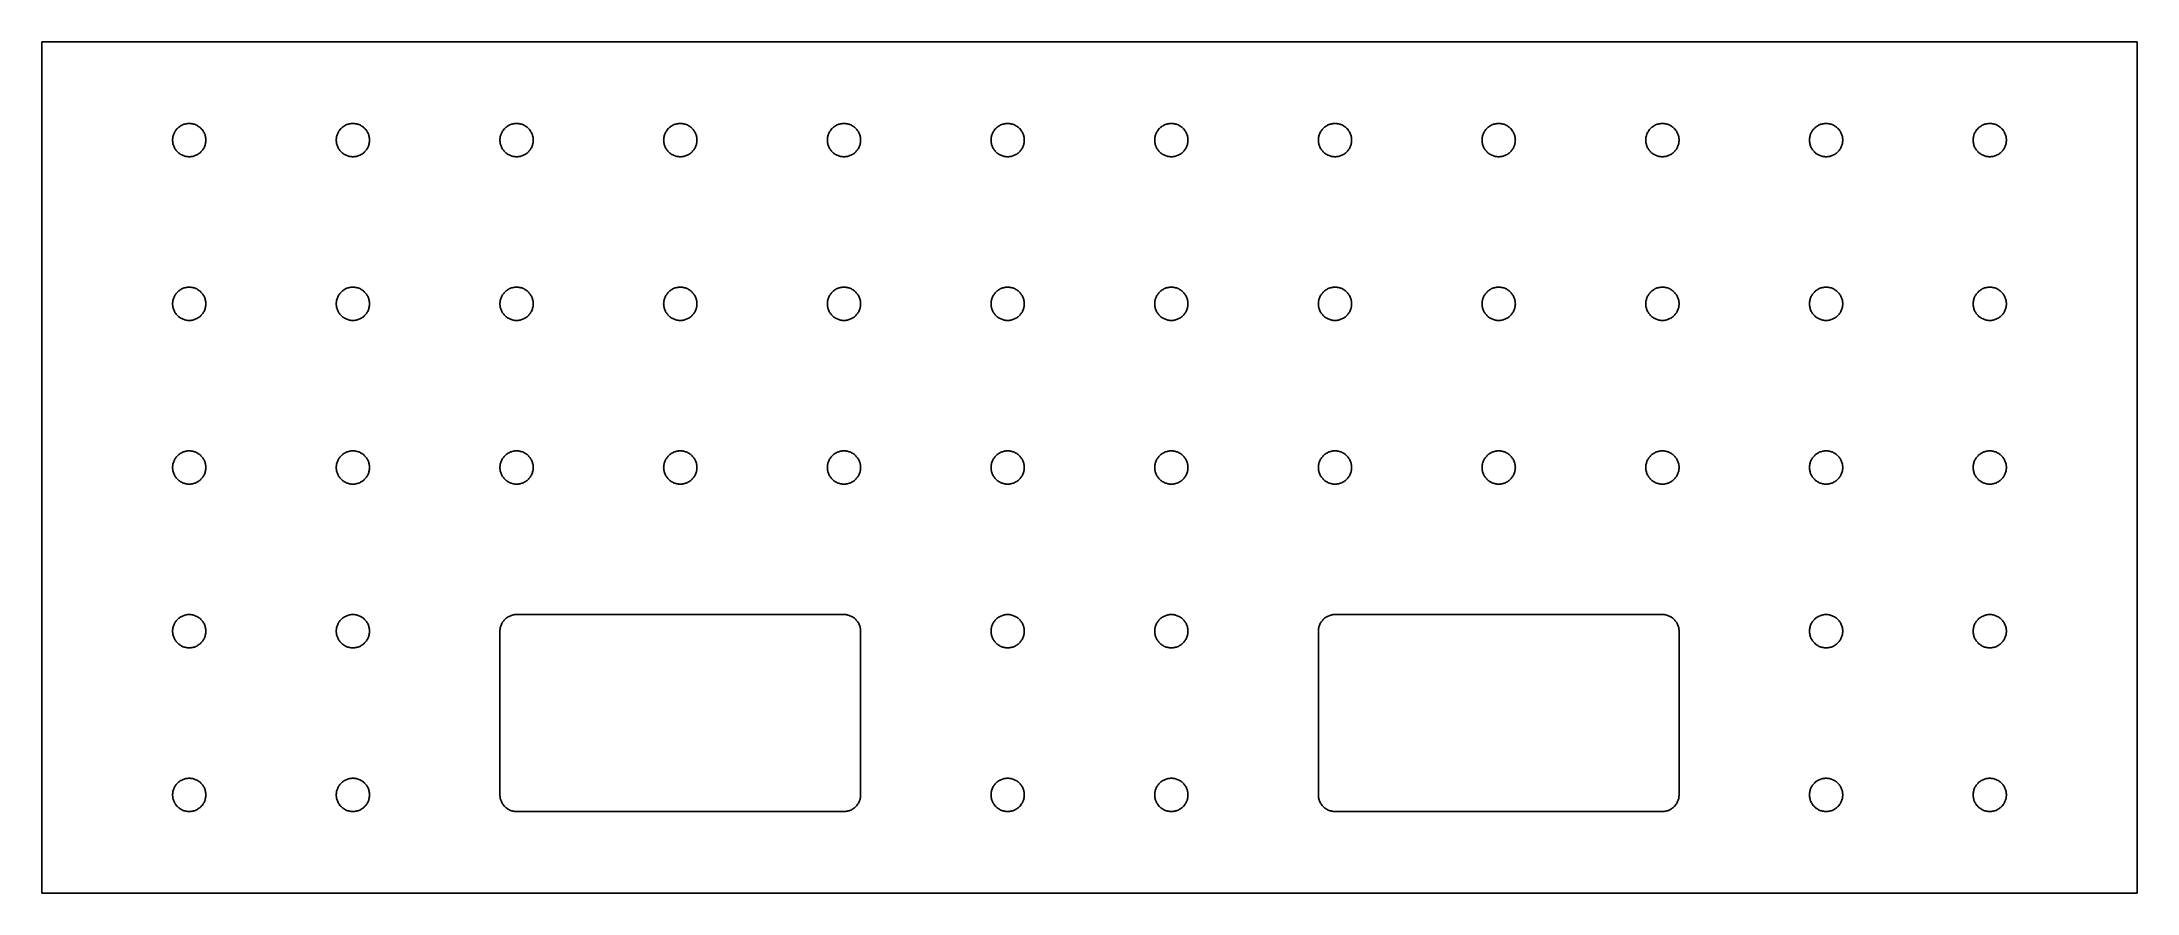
# Model space of a CAD drawing. Header units: metres. Extents: x 0 to 406, y 0 to 165.
import ezdxf

# ---------------------------------------------------------------- set-up
doc = ezdxf.new("R2010")
doc.units = ezdxf.units.M

msp = doc.modelspace()

# ---------------------------------------------------------------- linework, layer by layer
for p, q in [((406.4, 165.1), (0, 165.1)), ((0, 165.1), (0, 0)), ((406.4, 0), (406.4, 165.1)), ((25.3544, 146.219), (25.3677, 146.387)), ((25.3677, 146.387), (25.3897, 146.555)), ((25.3897, 146.555), (25.4205, 146.721)), ((25.4205, 146.721), (25.4599, 146.885)), ((25.4599, 146.885), (25.5078, 147.047)), ((25.5078, 147.047), (25.5642, 147.206)), ((25.5642, 147.206), (25.6288, 147.362)), ((25.6288, 147.362), (25.7015, 147.514)), ((25.7015, 147.514), (25.7821, 147.662)), ((25.7821, 147.662), (25.8703, 147.806)), ((25.8703, 147.806), (25.9659, 147.946)), ((25.9659, 147.946), (26.0687, 148.08)), ((26.0687, 148.08), (26.1784, 148.208)), ((26.1784, 148.208), (26.2946, 148.33)), ((26.2946, 148.33), (26.4171, 148.447)), ((26.4171, 148.447), (26.5454, 148.556)), ((26.5454, 148.556), (26.6794, 148.659)), ((26.6794, 148.659), (26.8185, 148.755)), ((26.8185, 148.755), (26.9625, 148.843)), ((26.9625, 148.843), (27.1109, 148.923)), ((27.1109, 148.923), (27.2633, 148.996)), ((27.2633, 148.996), (27.4193, 149.061)), ((27.4193, 149.061), (27.5784, 149.117)), ((27.5784, 149.117), (27.7403, 149.165)), ((27.7403, 149.165), (27.9045, 149.205)), ((27.9045, 149.205), (28.0705, 149.235)), ((28.0705, 149.235), (28.2379, 149.257)), ((28.2379, 149.257), (28.4062, 149.271)), ((28.4062, 149.271), (28.575, 149.275)), ((28.575, 149.275), (28.7438, 149.271)), ((28.7438, 149.271), (28.9121, 149.257)), ((28.9121, 149.257), (29.0795, 149.235)), ((29.0795, 149.235), (29.2455, 149.205)), ((29.2455, 149.205), (29.4097, 149.165)), ((29.4097, 149.165), (29.5716, 149.117)), ((29.5716, 149.117), (29.7307, 149.061)), ((29.7307, 149.061), (29.8867, 148.996)), ((29.8867, 148.996), (30.0391, 148.923)), ((30.0391, 148.923), (30.1875, 148.843)), ((30.1875, 148.843), (30.3315, 148.755)), ((30.3315, 148.755), (30.4706, 148.659)), ((30.4706, 148.659), (30.6046, 148.556)), ((30.6046, 148.556), (30.7329, 148.447)), ((30.7329, 148.447), (30.8554, 148.33)), ((30.8554, 148.33), (30.9716, 148.208)), ((30.9716, 148.208), (31.0813, 148.08)), ((31.0813, 148.08), (31.1841, 147.946)), ((31.1841, 147.946), (31.2797, 147.806)), ((31.2797, 147.806), (31.3679, 147.662)), ((31.3679, 147.662), (31.4485, 147.514)), ((31.4485, 147.514), (31.5212, 147.362)), ((31.5212, 147.362), (31.5858, 147.206)), ((31.5858, 147.206), (31.6422, 147.047)), ((31.6422, 147.047), (31.6901, 146.885)), ((31.6901, 146.885), (31.7295, 146.721)), ((31.7295, 146.721), (31.7603, 146.555)), ((31.7603, 146.555), (31.7823, 146.387)), ((31.7823, 146.387), (31.7956, 146.219)), ((57.1044, 146.219), (57.1177, 146.387)), ((57.1177, 146.387), (57.1397, 146.555)), ((57.1397, 146.555), (57.1705, 146.721)), ((57.1705, 146.721), (57.2099, 146.885)), ((57.2099, 146.885), (57.2578, 147.047)), ((57.2578, 147.047), (57.3142, 147.206)), ((57.3142, 147.206), (57.3788, 147.362)), ((57.3788, 147.362), (57.4515, 147.514)), ((57.4515, 147.514), (57.5321, 147.662)), ((57.5321, 147.662), (57.6203, 147.806)), ((57.6203, 147.806), (57.7159, 147.946)), ((57.7159, 147.946), (57.8187, 148.08)), ((57.8187, 148.08), (57.9284, 148.208)), ((57.9284, 148.208), (58.0446, 148.33)), ((58.0446, 148.33), (58.1671, 148.447)), ((58.1671, 148.447), (58.2954, 148.556)), ((58.2954, 148.556), (58.4294, 148.659)), ((58.4294, 148.659), (58.5685, 148.755)), ((58.5685, 148.755), (58.7125, 148.843)), ((58.7125, 148.843), (58.8609, 148.923)), ((58.8609, 148.923), (59.0133, 148.996)), ((59.0133, 148.996), (59.1693, 149.061)), ((59.1693, 149.061), (59.3284, 149.117)), ((59.3284, 149.117), (59.4903, 149.165)), ((59.4903, 149.165), (59.6545, 149.205)), ((59.6545, 149.205), (59.8205, 149.235)), ((59.8205, 149.235), (59.9879, 149.257)), ((59.9879, 149.257), (60.1562, 149.271)), ((60.1562, 149.271), (60.325, 149.275)), ((60.325, 149.275), (60.4938, 149.271)), ((60.4938, 149.271), (60.6621, 149.257)), ((60.6621, 149.257), (60.8295, 149.235)), ((60.8295, 149.235), (60.9955, 149.205)), ((60.9955, 149.205), (61.1597, 149.165)), ((61.1597, 149.165), (61.3216, 149.117)), ((61.3216, 149.117), (61.4807, 149.061)), ((61.4807, 149.061), (61.6367, 148.996)), ((61.6367, 148.996), (61.7891, 148.923)), ((61.7891, 148.923), (61.9375, 148.843)), ((61.9375, 148.843), (62.0815, 148.755)), ((62.0815, 148.755), (62.2206, 148.659)), ((62.2206, 148.659), (62.3546, 148.556)), ((62.3546, 148.556), (62.4829, 148.447)), ((62.4829, 148.447), (62.6054, 148.33)), ((62.6054, 148.33), (62.7216, 148.208)), ((62.7216, 148.208), (62.8313, 148.08)), ((62.8313, 148.08), (62.9341, 147.946)), ((62.9341, 147.946), (63.0297, 147.806)), ((63.0297, 147.806), (63.1179, 147.662)), ((63.1179, 147.662), (63.1985, 147.514)), ((63.1985, 147.514), (63.2712, 147.362)), ((63.2712, 147.362), (63.3358, 147.206)), ((63.3358, 147.206), (63.3922, 147.047)), ((63.3922, 147.047), (63.4401, 146.885)), ((63.4401, 146.885), (63.4795, 146.721)), ((63.4795, 146.721), (63.5103, 146.555)), ((63.5103, 146.555), (63.5323, 146.387)), ((63.5323, 146.387), (63.5456, 146.219)), ((88.8544, 146.219), (88.8677, 146.387)), ((88.8677, 146.387), (88.8897, 146.555)), ((88.8897, 146.555), (88.9205, 146.721)), ((88.9205, 146.721), (88.9599, 146.885)), ((88.9599, 146.885), (89.0078, 147.047)), ((89.0078, 147.047), (89.0642, 147.206)), ((89.0642, 147.206), (89.1288, 147.362)), ((89.1288, 147.362), (89.2015, 147.514)), ((89.2015, 147.514), (89.2821, 147.662)), ((89.2821, 147.662), (89.3703, 147.806)), ((89.3703, 147.806), (89.4659, 147.946)), ((89.4659, 147.946), (89.5687, 148.08)), ((89.5687, 148.08), (89.6784, 148.208)), ((89.6784, 148.208), (89.7946, 148.33)), ((89.7946, 148.33), (89.9171, 148.447)), ((89.9171, 148.447), (90.0454, 148.556)), ((90.0454, 148.556), (90.1794, 148.659)), ((90.1794, 148.659), (90.3185, 148.755)), ((90.3185, 148.755), (90.4625, 148.843)), ((90.4625, 148.843), (90.6109, 148.923)), ((90.6109, 148.923), (90.7633, 148.996)), ((90.7633, 148.996), (90.9193, 149.061)), ((90.9193, 149.061), (91.0784, 149.117)), ((91.0784, 149.117), (91.2403, 149.165)), ((91.2403, 149.165), (91.4045, 149.205)), ((91.4045, 149.205), (91.5705, 149.235)), ((91.5705, 149.235), (91.7379, 149.257)), ((91.7379, 149.257), (91.9062, 149.271)), ((91.9062, 149.271), (92.075, 149.275)), ((92.075, 149.275), (92.2438, 149.271)), ((92.2438, 149.271), (92.4121, 149.257)), ((92.4121, 149.257), (92.5795, 149.235)), ((92.5795, 149.235), (92.7455, 149.205)), ((92.7455, 149.205), (92.9097, 149.165)), ((92.9097, 149.165), (93.0716, 149.117)), ((93.0716, 149.117), (93.2307, 149.061)), ((93.2307, 149.061), (93.3867, 148.996)), ((93.3867, 148.996), (93.5391, 148.923)), ((93.5391, 148.923), (93.6875, 148.843)), ((93.6875, 148.843), (93.8315, 148.755)), ((93.8315, 148.755), (93.9706, 148.659)), ((93.9706, 148.659), (94.1046, 148.556)), ((94.1046, 148.556), (94.2329, 148.447)), ((94.2329, 148.447), (94.3554, 148.33)), ((94.3554, 148.33), (94.4716, 148.208)), ((94.4716, 148.208), (94.5813, 148.08)), ((94.5813, 148.08), (94.6841, 147.946)), ((94.6841, 147.946), (94.7797, 147.806)), ((94.7797, 147.806), (94.8679, 147.662)), ((94.8679, 147.662), (94.9485, 147.514)), ((94.9485, 147.514), (95.0212, 147.362)), ((95.0212, 147.362), (95.0858, 147.206)), ((95.0858, 147.206), (95.1422, 147.047)), ((95.1422, 147.047), (95.1901, 146.885)), ((95.1901, 146.885), (95.2295, 146.721)), ((95.2295, 146.721), (95.2603, 146.555)), ((95.2603, 146.555), (95.2823, 146.387)), ((95.2823, 146.387), (95.2956, 146.219)), ((120.604, 146.219), (120.618, 146.387)), ((120.618, 146.387), (120.64, 146.555)), ((120.64, 146.555), (120.67, 146.721)), ((120.67, 146.721), (120.71, 146.885)), ((120.71, 146.885), (120.758, 147.047)), ((120.758, 147.047), (120.814, 147.206)), ((120.814, 147.206), (120.879, 147.362)), ((120.879, 147.362), (120.952, 147.514)), ((120.952, 147.514), (121.032, 147.662)), ((121.032, 147.662), (121.12, 147.806)), ((121.12, 147.806), (121.216, 147.946)), ((121.216, 147.946), (121.319, 148.08)), ((121.319, 148.08), (121.428, 148.208)), ((121.428, 148.208), (121.545, 148.33)), ((121.545, 148.33), (121.667, 148.447)), ((121.667, 148.447), (121.795, 148.556)), ((121.795, 148.556), (121.929, 148.659)), ((121.929, 148.659), (122.069, 148.755)), ((122.069, 148.755), (122.212, 148.843)), ((122.212, 148.843), (122.361, 148.923)), ((122.361, 148.923), (122.513, 148.996)), ((122.513, 148.996), (122.669, 149.061)), ((122.669, 149.061), (122.828, 149.117)), ((122.828, 149.117), (122.99, 149.165)), ((122.99, 149.165), (123.154, 149.205)), ((123.154, 149.205), (123.32, 149.235)), ((123.32, 149.235), (123.488, 149.257)), ((123.488, 149.257), (123.656, 149.271)), ((123.656, 149.271), (123.825, 149.275)), ((123.825, 149.275), (123.994, 149.271)), ((123.994, 149.271), (124.162, 149.257)), ((124.162, 149.257), (124.33, 149.235)), ((124.33, 149.235), (124.496, 149.205)), ((124.496, 149.205), (124.66, 149.165)), ((124.66, 149.165), (124.822, 149.117)), ((124.822, 149.117), (124.981, 149.061)), ((124.981, 149.061), (125.137, 148.996)), ((125.137, 148.996), (125.289, 148.923)), ((125.289, 148.923), (125.437, 148.843)), ((125.437, 148.843), (125.581, 148.755)), ((125.581, 148.755), (125.721, 148.659)), ((125.721, 148.659), (125.855, 148.556)), ((125.855, 148.556), (125.983, 148.447)), ((125.983, 148.447), (126.105, 148.33)), ((126.105, 148.33), (126.222, 148.208)), ((126.222, 148.208), (126.331, 148.08)), ((126.331, 148.08), (126.434, 147.946)), ((126.434, 147.946), (126.53, 147.806)), ((126.53, 147.806), (126.618, 147.662)), ((126.618, 147.662), (126.698, 147.514)), ((126.698, 147.514), (126.771, 147.362)), ((126.771, 147.362), (126.836, 147.206)), ((126.836, 147.206), (126.892, 147.047)), ((126.892, 147.047), (126.94, 146.885)), ((126.94, 146.885), (126.98, 146.721)), ((126.98, 146.721), (127.01, 146.555)), ((127.01, 146.555), (127.032, 146.387)), ((127.032, 146.387), (127.046, 146.219)), ((152.354, 146.219), (152.368, 146.387)), ((152.368, 146.387), (152.39, 146.555)), ((152.39, 146.555), (152.42, 146.721)), ((152.42, 146.721), (152.46, 146.885)), ((152.46, 146.885), (152.508, 147.047)), ((152.508, 147.047), (152.564, 147.206)), ((152.564, 147.206), (152.629, 147.362)), ((152.629, 147.362), (152.702, 147.514)), ((152.702, 147.514), (152.782, 147.662)), ((152.782, 147.662), (152.87, 147.806)), ((152.87, 147.806), (152.966, 147.946)), ((152.966, 147.946), (153.069, 148.08)), ((153.069, 148.08), (153.178, 148.208)), ((153.178, 148.208), (153.295, 148.33)), ((153.295, 148.33), (153.417, 148.447)), ((153.417, 148.447), (153.545, 148.556)), ((153.545, 148.556), (153.679, 148.659)), ((153.679, 148.659), (153.819, 148.755)), ((153.819, 148.755), (153.962, 148.843)), ((153.962, 148.843), (154.111, 148.923)), ((154.111, 148.923), (154.263, 148.996)), ((154.263, 148.996), (154.419, 149.061)), ((154.419, 149.061), (154.578, 149.117)), ((154.578, 149.117), (154.74, 149.165)), ((154.74, 149.165), (154.904, 149.205)), ((154.904, 149.205), (155.07, 149.235)), ((155.07, 149.235), (155.238, 149.257)), ((155.238, 149.257), (155.406, 149.271)), ((155.406, 149.271), (155.575, 149.275)), ((155.575, 149.275), (155.744, 149.271)), ((155.744, 149.271), (155.912, 149.257)), ((155.912, 149.257), (156.08, 149.235)), ((156.08, 149.235), (156.246, 149.205)), ((156.246, 149.205), (156.41, 149.165)), ((156.41, 149.165), (156.572, 149.117)), ((156.572, 149.117), (156.731, 149.061)), ((156.731, 149.061), (156.887, 148.996)), ((156.887, 148.996), (157.039, 148.923)), ((157.039, 148.923), (157.188, 148.843)), ((157.188, 148.843), (157.331, 148.755)), ((157.331, 148.755), (157.471, 148.659)), ((157.471, 148.659), (157.605, 148.556)), ((157.605, 148.556), (157.733, 148.447)), ((157.733, 148.447), (157.855, 148.33)), ((157.855, 148.33), (157.972, 148.208)), ((157.972, 148.208), (158.081, 148.08)), ((158.081, 148.08), (158.184, 147.946)), ((158.184, 147.946), (158.28, 147.806)), ((158.28, 147.806), (158.368, 147.662)), ((158.368, 147.662), (158.448, 147.514)), ((158.448, 147.514), (158.521, 147.362)), ((158.521, 147.362), (158.586, 147.206)), ((158.586, 147.206), (158.642, 147.047)), ((158.642, 147.047), (158.69, 146.885)), ((158.69, 146.885), (158.73, 146.721)), ((158.73, 146.721), (158.76, 146.555)), ((158.76, 146.555), (158.782, 146.387)), ((158.782, 146.387), (158.796, 146.219)), ((184.104, 146.219), (184.118, 146.387)), ((184.118, 146.387), (184.14, 146.555)), ((184.14, 146.555), (184.17, 146.721)), ((184.17, 146.721), (184.21, 146.885)), ((184.21, 146.885), (184.258, 147.047)), ((184.258, 147.047), (184.314, 147.206)), ((184.314, 147.206), (184.379, 147.362)), ((184.379, 147.362), (184.452, 147.514)), ((184.452, 147.514), (184.532, 147.662)), ((184.532, 147.662), (184.62, 147.806)), ((184.62, 147.806), (184.716, 147.946)), ((184.716, 147.946), (184.819, 148.08)), ((184.819, 148.08), (184.928, 148.208)), ((184.928, 148.208), (185.045, 148.33)), ((185.045, 148.33), (185.167, 148.447)), ((185.167, 148.447), (185.295, 148.556)), ((185.295, 148.556), (185.429, 148.659)), ((185.429, 148.659), (185.569, 148.755)), ((185.569, 148.755), (185.712, 148.843)), ((185.712, 148.843), (185.861, 148.923)), ((185.861, 148.923), (186.013, 148.996)), ((186.013, 148.996), (186.169, 149.061)), ((186.169, 149.061), (186.328, 149.117)), ((186.328, 149.117), (186.49, 149.165)), ((186.49, 149.165), (186.654, 149.205)), ((186.654, 149.205), (186.82, 149.235)), ((186.82, 149.235), (186.988, 149.257)), ((186.988, 149.257), (187.156, 149.271)), ((187.156, 149.271), (187.325, 149.275)), ((187.325, 149.275), (187.494, 149.271)), ((187.494, 149.271), (187.662, 149.257)), ((187.662, 149.257), (187.83, 149.235)), ((187.83, 149.235), (187.996, 149.205)), ((187.996, 149.205), (188.16, 149.165)), ((188.16, 149.165), (188.322, 149.117)), ((188.322, 149.117), (188.481, 149.061)), ((188.481, 149.061), (188.637, 148.996)), ((188.637, 148.996), (188.789, 148.923)), ((188.789, 148.923), (188.938, 148.843)), ((188.938, 148.843), (189.081, 148.755)), ((189.081, 148.755), (189.221, 148.659)), ((189.221, 148.659), (189.355, 148.556)), ((189.355, 148.556), (189.483, 148.447)), ((189.483, 148.447), (189.605, 148.33)), ((189.605, 148.33), (189.722, 148.208)), ((189.722, 148.208), (189.831, 148.08)), ((189.831, 148.08), (189.934, 147.946)), ((189.934, 147.946), (190.03, 147.806)), ((190.03, 147.806), (190.118, 147.662)), ((190.118, 147.662), (190.198, 147.514)), ((190.198, 147.514), (190.271, 147.362)), ((190.271, 147.362), (190.336, 147.206)), ((190.336, 147.206), (190.392, 147.047)), ((190.392, 147.047), (190.44, 146.885)), ((190.44, 146.885), (190.48, 146.721)), ((190.48, 146.721), (190.51, 146.555)), ((190.51, 146.555), (190.532, 146.387)), ((190.532, 146.387), (190.546, 146.219)), ((215.854, 146.219), (215.868, 146.387)), ((215.868, 146.387), (215.89, 146.555)), ((215.89, 146.555), (215.92, 146.721)), ((215.92, 146.721), (215.96, 146.885)), ((215.96, 146.885), (216.008, 147.047)), ((216.008, 147.047), (216.064, 147.206)), ((216.064, 147.206), (216.129, 147.362)), ((216.129, 147.362), (216.202, 147.514)), ((216.202, 147.514), (216.282, 147.662)), ((216.282, 147.662), (216.37, 147.806)), ((216.37, 147.806), (216.466, 147.946)), ((216.466, 147.946), (216.569, 148.08)), ((216.569, 148.08), (216.678, 148.208)), ((216.678, 148.208), (216.795, 148.33)), ((216.795, 148.33), (216.917, 148.447)), ((216.917, 148.447), (217.045, 148.556)), ((217.045, 148.556), (217.179, 148.659)), ((217.179, 148.659), (217.319, 148.755)), ((217.319, 148.755), (217.462, 148.843)), ((217.462, 148.843), (217.611, 148.923)), ((217.611, 148.923), (217.763, 148.996)), ((217.763, 148.996), (217.919, 149.061)), ((217.919, 149.061), (218.078, 149.117)), ((218.078, 149.117), (218.24, 149.165)), ((218.24, 149.165), (218.404, 149.205)), ((218.404, 149.205), (218.57, 149.235)), ((218.57, 149.235), (218.738, 149.257)), ((218.738, 149.257), (218.906, 149.271)), ((218.906, 149.271), (219.075, 149.275)), ((219.075, 149.275), (219.244, 149.271)), ((219.244, 149.271), (219.412, 149.257)), ((219.412, 149.257), (219.58, 149.235)), ((219.58, 149.235), (219.746, 149.205)), ((219.746, 149.205), (219.91, 149.165)), ((219.91, 149.165), (220.072, 149.117)), ((220.072, 149.117), (220.231, 149.061)), ((220.231, 149.061), (220.387, 148.996)), ((220.387, 148.996), (220.539, 148.923)), ((220.539, 148.923), (220.688, 148.843)), ((220.688, 148.843), (220.831, 148.755)), ((220.831, 148.755), (220.971, 148.659)), ((220.971, 148.659), (221.105, 148.556)), ((221.105, 148.556), (221.233, 148.447)), ((221.233, 148.447), (221.355, 148.33)), ((221.355, 148.33), (221.472, 148.208)), ((221.472, 148.208), (221.581, 148.08)), ((221.581, 148.08), (221.684, 147.946)), ((221.684, 147.946), (221.78, 147.806)), ((221.78, 147.806), (221.868, 147.662)), ((221.868, 147.662), (221.948, 147.514)), ((221.948, 147.514), (222.021, 147.362)), ((222.021, 147.362), (222.086, 147.206)), ((222.086, 147.206), (222.142, 147.047)), ((222.142, 147.047), (222.19, 146.885)), ((222.19, 146.885), (222.23, 146.721)), ((222.23, 146.721), (222.26, 146.555)), ((222.26, 146.555), (222.282, 146.387)), ((222.282, 146.387), (222.296, 146.219)), ((247.604, 146.219), (247.618, 146.387)), ((247.618, 146.387), (247.64, 146.555)), ((247.64, 146.555), (247.67, 146.721)), ((247.67, 146.721), (247.71, 146.885)), ((247.71, 146.885), (247.758, 147.047)), ((247.758, 147.047), (247.814, 147.206)), ((247.814, 147.206), (247.879, 147.362)), ((247.879, 147.362), (247.952, 147.514)), ((247.952, 147.514), (248.032, 147.662)), ((248.032, 147.662), (248.12, 147.806)), ((248.12, 147.806), (248.216, 147.946)), ((248.216, 147.946), (248.319, 148.08)), ((248.319, 148.08), (248.428, 148.208)), ((248.428, 148.208), (248.545, 148.33)), ((248.545, 148.33), (248.667, 148.447)), ((248.667, 148.447), (248.795, 148.556)), ((248.795, 148.556), (248.929, 148.659)), ((248.929, 148.659), (249.069, 148.755)), ((249.069, 148.755), (249.212, 148.843)), ((249.212, 148.843), (249.361, 148.923)), ((249.361, 148.923), (249.513, 148.996)), ((249.513, 148.996), (249.669, 149.061)), ((249.669, 149.061), (249.828, 149.117)), ((249.828, 149.117), (249.99, 149.165)), ((249.99, 149.165), (250.154, 149.205)), ((250.154, 149.205), (250.32, 149.235)), ((250.32, 149.235), (250.488, 149.257)), ((250.488, 149.257), (250.656, 149.271)), ((250.656, 149.271), (250.825, 149.275)), ((250.825, 149.275), (250.994, 149.271)), ((250.994, 149.271), (251.162, 149.257)), ((251.162, 149.257), (251.33, 149.235)), ((251.33, 149.235), (251.496, 149.205)), ((251.496, 149.205), (251.66, 149.165)), ((251.66, 149.165), (251.822, 149.117)), ((251.822, 149.117), (251.981, 149.061)), ((251.981, 149.061), (252.137, 148.996)), ((252.137, 148.996), (252.289, 148.923)), ((252.289, 148.923), (252.438, 148.843)), ((252.438, 148.843), (252.581, 148.755)), ((252.581, 148.755), (252.721, 148.659)), ((252.721, 148.659), (252.855, 148.556)), ((252.855, 148.556), (252.983, 148.447)), ((252.983, 148.447), (253.105, 148.33)), ((253.105, 148.33), (253.222, 148.208)), ((253.222, 148.208), (253.331, 148.08)), ((253.331, 148.08), (253.434, 147.946)), ((253.434, 147.946), (253.53, 147.806)), ((253.53, 147.806), (253.618, 147.662)), ((253.618, 147.662), (253.698, 147.514)), ((253.698, 147.514), (253.771, 147.362)), ((253.771, 147.362), (253.836, 147.206)), ((253.836, 147.206), (253.892, 147.047)), ((253.892, 147.047), (253.94, 146.885)), ((253.94, 146.885), (253.98, 146.721)), ((253.98, 146.721), (254.01, 146.555)), ((254.01, 146.555), (254.032, 146.387)), ((254.032, 146.387), (254.046, 146.219)), ((279.354, 146.219), (279.368, 146.387)), ((279.368, 146.387), (279.39, 146.555)), ((279.39, 146.555), (279.42, 146.721)), ((279.42, 146.721), (279.46, 146.885)), ((279.46, 146.885), (279.508, 147.047)), ((279.508, 147.047), (279.564, 147.206)), ((279.564, 147.206), (279.629, 147.362)), ((279.629, 147.362), (279.702, 147.514)), ((279.702, 147.514), (279.782, 147.662)), ((279.782, 147.662), (279.87, 147.806)), ((279.87, 147.806), (279.966, 147.946)), ((279.966, 147.946), (280.069, 148.08)), ((280.069, 148.08), (280.178, 148.208)), ((280.178, 148.208), (280.295, 148.33)), ((280.295, 148.33), (280.417, 148.447)), ((280.417, 148.447), (280.545, 148.556)), ((280.545, 148.556), (280.679, 148.659)), ((280.679, 148.659), (280.819, 148.755)), ((280.819, 148.755), (280.962, 148.843)), ((280.962, 148.843), (281.111, 148.923)), ((281.111, 148.923), (281.263, 148.996)), ((281.263, 148.996), (281.419, 149.061)), ((281.419, 149.061), (281.578, 149.117)), ((281.578, 149.117), (281.74, 149.165)), ((281.74, 149.165), (281.904, 149.205)), ((281.904, 149.205), (282.07, 149.235)), ((282.07, 149.235), (282.238, 149.257)), ((282.238, 149.257), (282.406, 149.271)), ((282.406, 149.271), (282.575, 149.275)), ((282.575, 149.275), (282.744, 149.271)), ((282.744, 149.271), (282.912, 149.257)), ((282.912, 149.257), (283.08, 149.235)), ((283.08, 149.235), (283.246, 149.205)), ((283.246, 149.205), (283.41, 149.165)), ((283.41, 149.165), (283.572, 149.117)), ((283.572, 149.117), (283.731, 149.061)), ((283.731, 149.061), (283.887, 148.996)), ((283.887, 148.996), (284.039, 148.923)), ((284.039, 148.923), (284.188, 148.843)), ((284.188, 148.843), (284.331, 148.755)), ((284.331, 148.755), (284.471, 148.659)), ((284.471, 148.659), (284.605, 148.556)), ((284.605, 148.556), (284.733, 148.447)), ((284.733, 148.447), (284.855, 148.33)), ((284.855, 148.33), (284.972, 148.208)), ((284.972, 148.208), (285.081, 148.08)), ((285.081, 148.08), (285.184, 147.946)), ((285.184, 147.946), (285.28, 147.806)), ((285.28, 147.806), (285.368, 147.662)), ((285.368, 147.662), (285.448, 147.514)), ((285.448, 147.514), (285.521, 147.362)), ((285.521, 147.362), (285.586, 147.206)), ((285.586, 147.206), (285.642, 147.047)), ((285.642, 147.047), (285.69, 146.885)), ((285.69, 146.885), (285.73, 146.721)), ((285.73, 146.721), (285.76, 146.555)), ((285.76, 146.555), (285.782, 146.387)), ((285.782, 146.387), (285.796, 146.219)), ((311.104, 146.219), (311.118, 146.387)), ((311.118, 146.387), (311.14, 146.555)), ((311.14, 146.555), (311.17, 146.721)), ((311.17, 146.721), (311.21, 146.885)), ((311.21, 146.885), (311.258, 147.047)), ((311.258, 147.047), (311.314, 147.206)), ((311.314, 147.206), (311.379, 147.362)), ((311.379, 147.362), (311.452, 147.514)), ((311.452, 147.514), (311.532, 147.662)), ((311.532, 147.662), (311.62, 147.806)), ((311.62, 147.806), (311.716, 147.946)), ((311.716, 147.946), (311.819, 148.08)), ((311.819, 148.08), (311.928, 148.208)), ((311.928, 148.208), (312.045, 148.33)), ((312.045, 148.33), (312.167, 148.447)), ((312.167, 148.447), (312.295, 148.556)), ((312.295, 148.556), (312.429, 148.659)), ((312.429, 148.659), (312.569, 148.755)), ((312.569, 148.755), (312.712, 148.843)), ((312.712, 148.843), (312.861, 148.923)), ((312.861, 148.923), (313.013, 148.996)), ((313.013, 148.996), (313.169, 149.061)), ((313.169, 149.061), (313.328, 149.117)), ((313.328, 149.117), (313.49, 149.165)), ((313.49, 149.165), (313.654, 149.205)), ((313.654, 149.205), (313.82, 149.235)), ((313.82, 149.235), (313.988, 149.257)), ((313.988, 149.257), (314.156, 149.271)), ((314.156, 149.271), (314.325, 149.275)), ((314.325, 149.275), (314.494, 149.271)), ((314.494, 149.271), (314.662, 149.257)), ((314.662, 149.257), (314.83, 149.235)), ((314.83, 149.235), (314.996, 149.205)), ((314.996, 149.205), (315.16, 149.165)), ((315.16, 149.165), (315.322, 149.117)), ((315.322, 149.117), (315.481, 149.061)), ((315.481, 149.061), (315.637, 148.996)), ((315.637, 148.996), (315.789, 148.923)), ((315.789, 148.923), (315.938, 148.843)), ((315.938, 148.843), (316.081, 148.755)), ((316.081, 148.755), (316.221, 148.659)), ((316.221, 148.659), (316.355, 148.556)), ((316.355, 148.556), (316.483, 148.447)), ((316.483, 148.447), (316.605, 148.33)), ((316.605, 148.33), (316.722, 148.208)), ((316.722, 148.208), (316.831, 148.08)), ((316.831, 148.08), (316.934, 147.946)), ((316.934, 147.946), (317.03, 147.806)), ((317.03, 147.806), (317.118, 147.662)), ((317.118, 147.662), (317.198, 147.514)), ((317.198, 147.514), (317.271, 147.362)), ((317.271, 147.362), (317.336, 147.206)), ((317.336, 147.206), (317.392, 147.047)), ((317.392, 147.047), (317.44, 146.885)), ((317.44, 146.885), (317.48, 146.721)), ((317.48, 146.721), (317.51, 146.555)), ((317.51, 146.555), (317.532, 146.387)), ((317.532, 146.387), (317.546, 146.219)), ((342.854, 146.219), (342.868, 146.387)), ((342.868, 146.387), (342.89, 146.555)), ((342.89, 146.555), (342.92, 146.721)), ((342.92, 146.721), (342.96, 146.885)), ((342.96, 146.885), (343.008, 147.047)), ((343.008, 147.047), (343.064, 147.206)), ((343.064, 147.206), (343.129, 147.362)), ((343.129, 147.362), (343.202, 147.514)), ((343.202, 147.514), (343.282, 147.662)), ((343.282, 147.662), (343.37, 147.806)), ((343.37, 147.806), (343.466, 147.946)), ((343.466, 147.946), (343.569, 148.08)), ((343.569, 148.08), (343.678, 148.208)), ((343.678, 148.208), (343.795, 148.33)), ((343.795, 148.33), (343.917, 148.447)), ((343.917, 148.447), (344.045, 148.556)), ((344.045, 148.556), (344.179, 148.659)), ((344.179, 148.659), (344.319, 148.755)), ((344.319, 148.755), (344.462, 148.843)), ((344.462, 148.843), (344.611, 148.923)), ((344.611, 148.923), (344.763, 148.996)), ((344.763, 148.996), (344.919, 149.061)), ((344.919, 149.061), (345.078, 149.117)), ((345.078, 149.117), (345.24, 149.165)), ((345.24, 149.165), (345.404, 149.205)), ((345.404, 149.205), (345.57, 149.235)), ((345.57, 149.235), (345.738, 149.257)), ((345.738, 149.257), (345.906, 149.271)), ((345.906, 149.271), (346.075, 149.275)), ((346.075, 149.275), (346.244, 149.271)), ((346.244, 149.271), (346.412, 149.257)), ((346.412, 149.257), (346.58, 149.235)), ((346.58, 149.235), (346.746, 149.205)), ((346.746, 149.205), (346.91, 149.165)), ((346.91, 149.165), (347.072, 149.117)), ((347.072, 149.117), (347.231, 149.061)), ((347.231, 149.061), (347.387, 148.996)), ((347.387, 148.996), (347.539, 148.923)), ((347.539, 148.923), (347.688, 148.843)), ((347.688, 148.843), (347.831, 148.755)), ((347.831, 148.755), (347.971, 148.659)), ((347.971, 148.659), (348.105, 148.556)), ((348.105, 148.556), (348.233, 148.447)), ((348.233, 148.447), (348.355, 148.33)), ((348.355, 148.33), (348.472, 148.208)), ((348.472, 148.208), (348.581, 148.08)), ((348.581, 148.08), (348.684, 147.946)), ((348.684, 147.946), (348.78, 147.806)), ((348.78, 147.806), (348.868, 147.662)), ((348.868, 147.662), (348.948, 147.514)), ((348.948, 147.514), (349.021, 147.362)), ((349.021, 147.362), (349.086, 147.206)), ((349.086, 147.206), (349.142, 147.047)), ((349.142, 147.047), (349.19, 146.885)), ((349.19, 146.885), (349.23, 146.721)), ((349.23, 146.721), (349.26, 146.555)), ((349.26, 146.555), (349.282, 146.387)), ((349.282, 146.387), (349.296, 146.219)), ((374.604, 146.219), (374.618, 146.387)), ((374.618, 146.387), (374.64, 146.555)), ((374.64, 146.555), (374.67, 146.721)), ((374.67, 146.721), (374.71, 146.885)), ((374.71, 146.885), (374.758, 147.047)), ((374.758, 147.047), (374.814, 147.206)), ((374.814, 147.206), (374.879, 147.362)), ((374.879, 147.362), (374.952, 147.514)), ((374.952, 147.514), (375.032, 147.662)), ((375.032, 147.662), (375.12, 147.806)), ((375.12, 147.806), (375.216, 147.946)), ((375.216, 147.946), (375.319, 148.08)), ((375.319, 148.08), (375.428, 148.208)), ((375.428, 148.208), (375.545, 148.33)), ((375.545, 148.33), (375.667, 148.447)), ((375.667, 148.447), (375.795, 148.556)), ((375.795, 148.556), (375.929, 148.659)), ((375.929, 148.659), (376.069, 148.755)), ((376.069, 148.755), (376.212, 148.843)), ((376.212, 148.843), (376.361, 148.923)), ((376.361, 148.923), (376.513, 148.996)), ((376.513, 148.996), (376.669, 149.061)), ((376.669, 149.061), (376.828, 149.117)), ((376.828, 149.117), (376.99, 149.165)), ((376.99, 149.165), (377.154, 149.205)), ((377.154, 149.205), (377.32, 149.235)), ((377.32, 149.235), (377.488, 149.257)), ((377.488, 149.257), (377.656, 149.271)), ((377.656, 149.271), (377.825, 149.275)), ((377.825, 149.275), (377.994, 149.271)), ((377.994, 149.271), (378.162, 149.257)), ((378.162, 149.257), (378.33, 149.235)), ((378.33, 149.235), (378.496, 149.205)), ((378.496, 149.205), (378.66, 149.165)), ((378.66, 149.165), (378.822, 149.117)), ((378.822, 149.117), (378.981, 149.061)), ((378.981, 149.061), (379.137, 148.996)), ((379.137, 148.996), (379.289, 148.923)), ((379.289, 148.923), (379.438, 148.843)), ((379.438, 148.843), (379.581, 148.755)), ((379.581, 148.755), (379.721, 148.659)), ((379.721, 148.659), (379.855, 148.556)), ((379.855, 148.556), (379.983, 148.447)), ((379.983, 148.447), (380.105, 148.33)), ((380.105, 148.33), (380.222, 148.208)), ((380.222, 148.208), (380.331, 148.08)), ((380.331, 148.08), (380.434, 147.946)), ((380.434, 147.946), (380.53, 147.806)), ((380.53, 147.806), (380.618, 147.662)), ((380.618, 147.662), (380.698, 147.514)), ((380.698, 147.514), (380.771, 147.362)), ((380.771, 147.362), (380.836, 147.206)), ((380.836, 147.206), (380.892, 147.047)), ((380.892, 147.047), (380.94, 146.885)), ((380.94, 146.885), (380.98, 146.721)), ((380.98, 146.721), (381.01, 146.555)), ((381.01, 146.555), (381.032, 146.387)), ((381.032, 146.387), (381.046, 146.219)), ((25.35, 146.05), (25.3544, 146.219)), ((25.3544, 145.881), (25.35, 146.05)), ((25.3677, 145.713), (25.3544, 145.881)), ((25.3897, 145.545), (25.3677, 145.713)), ((25.4205, 145.379), (25.3897, 145.545)), ((25.4599, 145.215), (25.4205, 145.379)), ((25.5078, 145.053), (25.4599, 145.215)), ((25.5642, 144.894), (25.5078, 145.053)), ((25.6288, 144.738), (25.5642, 144.894)), ((25.7015, 144.586), (25.6288, 144.738)), ((25.7821, 144.438), (25.7015, 144.586)), ((25.8703, 144.294), (25.7821, 144.438)), ((25.9659, 144.154), (25.8703, 144.294)), ((26.0687, 144.02), (25.9659, 144.154)), ((26.1784, 143.892), (26.0687, 144.02)), ((26.2946, 143.77), (26.1784, 143.892)), ((26.4171, 143.653), (26.2946, 143.77)), ((26.5454, 143.544), (26.4171, 143.653)), ((26.6794, 143.441), (26.5454, 143.544)), ((26.8185, 143.345), (26.6794, 143.441)), ((26.9625, 143.257), (26.8185, 143.345)), ((27.1109, 143.177), (26.9625, 143.257)), ((27.2633, 143.104), (27.1109, 143.177)), ((27.4193, 143.039), (27.2633, 143.104)), ((27.5784, 142.983), (27.4193, 143.039)), ((27.7403, 142.935), (27.5784, 142.983)), ((27.9045, 142.895), (27.7403, 142.935)), ((28.0705, 142.865), (27.9045, 142.895)), ((28.2379, 142.843), (28.0705, 142.865)), ((28.4062, 142.829), (28.2379, 142.843)), ((28.575, 142.825), (28.4062, 142.829)), ((28.7438, 142.829), (28.575, 142.825)), ((28.9121, 142.843), (28.7438, 142.829)), ((29.0795, 142.865), (28.9121, 142.843)), ((29.2455, 142.895), (29.0795, 142.865)), ((29.4097, 142.935), (29.2455, 142.895)), ((29.5716, 142.983), (29.4097, 142.935)), ((29.7307, 143.039), (29.5716, 142.983)), ((29.8867, 143.104), (29.7307, 143.039)), ((30.0391, 143.177), (29.8867, 143.104)), ((30.1875, 143.257), (30.0391, 143.177)), ((30.3315, 143.345), (30.1875, 143.257)), ((30.4706, 143.441), (30.3315, 143.345)), ((30.6046, 143.544), (30.4706, 143.441)), ((30.7329, 143.653), (30.6046, 143.544)), ((30.8554, 143.77), (30.7329, 143.653)), ((30.9716, 143.892), (30.8554, 143.77)), ((31.0813, 144.02), (30.9716, 143.892)), ((31.1841, 144.154), (31.0813, 144.02)), ((31.2797, 144.294), (31.1841, 144.154)), ((31.3679, 144.438), (31.2797, 144.294)), ((31.4485, 144.586), (31.3679, 144.438)), ((31.5212, 144.738), (31.4485, 144.586)), ((31.5858, 144.894), (31.5212, 144.738)), ((31.6422, 145.053), (31.5858, 144.894)), ((31.6901, 145.215), (31.6422, 145.053)), ((31.7295, 145.379), (31.6901, 145.215)), ((31.7603, 145.545), (31.7295, 145.379)), ((31.7823, 145.713), (31.7603, 145.545)), ((31.7956, 145.881), (31.7823, 145.713)), ((31.7956, 146.219), (31.8, 146.05)), ((31.8, 146.05), (31.7956, 145.881)), ((57.1, 146.05), (57.1044, 146.219)), ((57.1044, 145.881), (57.1, 146.05)), ((57.1177, 145.713), (57.1044, 145.881)), ((57.1397, 145.545), (57.1177, 145.713)), ((57.1705, 145.379), (57.1397, 145.545)), ((57.2099, 145.215), (57.1705, 145.379)), ((57.2578, 145.053), (57.2099, 145.215)), ((57.3142, 144.894), (57.2578, 145.053)), ((57.3788, 144.738), (57.3142, 144.894)), ((57.4515, 144.586), (57.3788, 144.738)), ((57.5321, 144.438), (57.4515, 144.586)), ((57.6203, 144.294), (57.5321, 144.438)), ((57.7159, 144.154), (57.6203, 144.294)), ((57.8187, 144.02), (57.7159, 144.154)), ((57.9284, 143.892), (57.8187, 144.02)), ((58.0446, 143.77), (57.9284, 143.892)), ((58.1671, 143.653), (58.0446, 143.77)), ((58.2954, 143.544), (58.1671, 143.653)), ((58.4294, 143.441), (58.2954, 143.544)), ((58.5685, 143.345), (58.4294, 143.441)), ((58.7125, 143.257), (58.5685, 143.345)), ((58.8609, 143.177), (58.7125, 143.257)), ((59.0133, 143.104), (58.8609, 143.177)), ((59.1693, 143.039), (59.0133, 143.104)), ((59.3284, 142.983), (59.1693, 143.039)), ((59.4903, 142.935), (59.3284, 142.983)), ((59.6545, 142.895), (59.4903, 142.935)), ((59.8205, 142.865), (59.6545, 142.895)), ((59.9879, 142.843), (59.8205, 142.865)), ((60.1562, 142.829), (59.9879, 142.843)), ((60.325, 142.825), (60.1562, 142.829)), ((60.4938, 142.829), (60.325, 142.825)), ((60.6621, 142.843), (60.4938, 142.829)), ((60.8295, 142.865), (60.6621, 142.843)), ((60.9955, 142.895), (60.8295, 142.865)), ((61.1597, 142.935), (60.9955, 142.895)), ((61.3216, 142.983), (61.1597, 142.935)), ((61.4807, 143.039), (61.3216, 142.983)), ((61.6367, 143.104), (61.4807, 143.039)), ((61.7891, 143.177), (61.6367, 143.104)), ((61.9375, 143.257), (61.7891, 143.177)), ((62.0815, 143.345), (61.9375, 143.257)), ((62.2206, 143.441), (62.0815, 143.345)), ((62.3546, 143.544), (62.2206, 143.441)), ((62.4829, 143.653), (62.3546, 143.544)), ((62.6054, 143.77), (62.4829, 143.653)), ((62.7216, 143.892), (62.6054, 143.77)), ((62.8313, 144.02), (62.7216, 143.892)), ((62.9341, 144.154), (62.8313, 144.02)), ((63.0297, 144.294), (62.9341, 144.154)), ((63.1179, 144.438), (63.0297, 144.294)), ((63.1985, 144.586), (63.1179, 144.438)), ((63.2712, 144.738), (63.1985, 144.586)), ((63.3358, 144.894), (63.2712, 144.738)), ((63.3922, 145.053), (63.3358, 144.894)), ((63.4401, 145.215), (63.3922, 145.053)), ((63.4795, 145.379), (63.4401, 145.215)), ((63.5103, 145.545), (63.4795, 145.379)), ((63.5323, 145.713), (63.5103, 145.545)), ((63.5456, 145.881), (63.5323, 145.713)), ((63.5456, 146.219), (63.55, 146.05)), ((63.55, 146.05), (63.5456, 145.881)), ((88.85, 146.05), (88.8544, 146.219)), ((88.8544, 145.881), (88.85, 146.05)), ((88.8677, 145.713), (88.8544, 145.881)), ((88.8897, 145.545), (88.8677, 145.713)), ((88.9205, 145.379), (88.8897, 145.545)), ((88.9599, 145.215), (88.9205, 145.379)), ((89.0078, 145.053), (88.9599, 145.215)), ((89.0642, 144.894), (89.0078, 145.053)), ((89.1288, 144.738), (89.0642, 144.894)), ((89.2015, 144.586), (89.1288, 144.738)), ((89.2821, 144.438), (89.2015, 144.586)), ((89.3703, 144.294), (89.2821, 144.438)), ((89.4659, 144.154), (89.3703, 144.294)), ((89.5687, 144.02), (89.4659, 144.154)), ((89.6784, 143.892), (89.5687, 144.02)), ((89.7946, 143.77), (89.6784, 143.892)), ((89.9171, 143.653), (89.7946, 143.77)), ((90.0454, 143.544), (89.9171, 143.653)), ((90.1794, 143.441), (90.0454, 143.544)), ((90.3185, 143.345), (90.1794, 143.441)), ((90.4625, 143.257), (90.3185, 143.345)), ((90.6109, 143.177), (90.4625, 143.257)), ((90.7633, 143.104), (90.6109, 143.177)), ((90.9193, 143.039), (90.7633, 143.104)), ((91.0784, 142.983), (90.9193, 143.039)), ((91.2403, 142.935), (91.0784, 142.983)), ((91.4045, 142.895), (91.2403, 142.935)), ((91.5705, 142.865), (91.4045, 142.895)), ((91.7379, 142.843), (91.5705, 142.865)), ((91.9062, 142.829), (91.7379, 142.843)), ((92.075, 142.825), (91.9062, 142.829)), ((92.2438, 142.829), (92.075, 142.825)), ((92.4121, 142.843), (92.2438, 142.829)), ((92.5795, 142.865), (92.4121, 142.843)), ((92.7455, 142.895), (92.5795, 142.865)), ((92.9097, 142.935), (92.7455, 142.895)), ((93.0716, 142.983), (92.9097, 142.935)), ((93.2307, 143.039), (93.0716, 142.983)), ((93.3867, 143.104), (93.2307, 143.039)), ((93.5391, 143.177), (93.3867, 143.104)), ((93.6875, 143.257), (93.5391, 143.177)), ((93.8315, 143.345), (93.6875, 143.257)), ((93.9706, 143.441), (93.8315, 143.345)), ((94.1046, 143.544), (93.9706, 143.441)), ((94.2329, 143.653), (94.1046, 143.544)), ((94.3554, 143.77), (94.2329, 143.653)), ((94.4716, 143.892), (94.3554, 143.77)), ((94.5813, 144.02), (94.4716, 143.892)), ((94.6841, 144.154), (94.5813, 144.02)), ((94.7797, 144.294), (94.6841, 144.154)), ((94.8679, 144.438), (94.7797, 144.294)), ((94.9485, 144.586), (94.8679, 144.438)), ((95.0212, 144.738), (94.9485, 144.586)), ((95.0858, 144.894), (95.0212, 144.738)), ((95.1422, 145.053), (95.0858, 144.894)), ((95.1901, 145.215), (95.1422, 145.053)), ((95.2295, 145.379), (95.1901, 145.215)), ((95.2603, 145.545), (95.2295, 145.379)), ((95.2823, 145.713), (95.2603, 145.545)), ((95.2956, 145.881), (95.2823, 145.713)), ((95.2956, 146.219), (95.3, 146.05)), ((95.3, 146.05), (95.2956, 145.881)), ((120.6, 146.05), (120.604, 146.219)), ((120.604, 145.881), (120.6, 146.05)), ((120.618, 145.713), (120.604, 145.881)), ((120.64, 145.545), (120.618, 145.713)), ((120.67, 145.379), (120.64, 145.545)), ((120.71, 145.215), (120.67, 145.379)), ((120.758, 145.053), (120.71, 145.215)), ((120.814, 144.894), (120.758, 145.053)), ((120.879, 144.738), (120.814, 144.894)), ((120.952, 144.586), (120.879, 144.738)), ((121.032, 144.438), (120.952, 144.586)), ((121.12, 144.294), (121.032, 144.438)), ((121.216, 144.154), (121.12, 144.294)), ((121.319, 144.02), (121.216, 144.154)), ((121.428, 143.892), (121.319, 144.02)), ((121.545, 143.77), (121.428, 143.892)), ((121.667, 143.653), (121.545, 143.77)), ((121.795, 143.544), (121.667, 143.653)), ((121.929, 143.441), (121.795, 143.544)), ((122.069, 143.345), (121.929, 143.441)), ((122.212, 143.257), (122.069, 143.345)), ((122.361, 143.177), (122.212, 143.257)), ((122.513, 143.104), (122.361, 143.177)), ((122.669, 143.039), (122.513, 143.104)), ((122.828, 142.983), (122.669, 143.039)), ((122.99, 142.935), (122.828, 142.983)), ((123.154, 142.895), (122.99, 142.935)), ((123.32, 142.865), (123.154, 142.895)), ((123.488, 142.843), (123.32, 142.865)), ((123.656, 142.829), (123.488, 142.843)), ((123.825, 142.825), (123.656, 142.829)), ((123.994, 142.829), (123.825, 142.825)), ((124.162, 142.843), (123.994, 142.829)), ((124.33, 142.865), (124.162, 142.843)), ((124.496, 142.895), (124.33, 142.865)), ((124.66, 142.935), (124.496, 142.895)), ((124.822, 142.983), (124.66, 142.935)), ((124.981, 143.039), (124.822, 142.983)), ((125.137, 143.104), (124.981, 143.039)), ((125.289, 143.177), (125.137, 143.104)), ((125.437, 143.257), (125.289, 143.177)), ((125.581, 143.345), (125.437, 143.257)), ((125.721, 143.441), (125.581, 143.345)), ((125.855, 143.544), (125.721, 143.441)), ((125.983, 143.653), (125.855, 143.544)), ((126.105, 143.77), (125.983, 143.653)), ((126.222, 143.892), (126.105, 143.77)), ((126.331, 144.02), (126.222, 143.892)), ((126.434, 144.154), (126.331, 144.02)), ((126.53, 144.294), (126.434, 144.154)), ((126.618, 144.438), (126.53, 144.294)), ((126.698, 144.586), (126.618, 144.438)), ((126.771, 144.738), (126.698, 144.586)), ((126.836, 144.894), (126.771, 144.738)), ((126.892, 145.053), (126.836, 144.894)), ((126.94, 145.215), (126.892, 145.053)), ((126.98, 145.379), (126.94, 145.215)), ((127.01, 145.545), (126.98, 145.379)), ((127.032, 145.713), (127.01, 145.545)), ((127.046, 145.881), (127.032, 145.713)), ((127.046, 146.219), (127.05, 146.05)), ((127.05, 146.05), (127.046, 145.881)), ((152.35, 146.05), (152.354, 146.219)), ((152.354, 145.881), (152.35, 146.05)), ((152.368, 145.713), (152.354, 145.881)), ((152.39, 145.545), (152.368, 145.713)), ((152.42, 145.379), (152.39, 145.545)), ((152.46, 145.215), (152.42, 145.379)), ((152.508, 145.053), (152.46, 145.215)), ((152.564, 144.894), (152.508, 145.053)), ((152.629, 144.738), (152.564, 144.894)), ((152.702, 144.586), (152.629, 144.738)), ((152.782, 144.438), (152.702, 144.586)), ((152.87, 144.294), (152.782, 144.438)), ((152.966, 144.154), (152.87, 144.294)), ((153.069, 144.02), (152.966, 144.154)), ((153.178, 143.892), (153.069, 144.02)), ((153.295, 143.77), (153.178, 143.892)), ((153.417, 143.653), (153.295, 143.77)), ((153.545, 143.544), (153.417, 143.653)), ((153.679, 143.441), (153.545, 143.544)), ((153.819, 143.345), (153.679, 143.441)), ((153.962, 143.257), (153.819, 143.345)), ((154.111, 143.177), (153.962, 143.257)), ((154.263, 143.104), (154.111, 143.177)), ((154.419, 143.039), (154.263, 143.104)), ((154.578, 142.983), (154.419, 143.039)), ((154.74, 142.935), (154.578, 142.983)), ((154.904, 142.895), (154.74, 142.935)), ((155.07, 142.865), (154.904, 142.895)), ((155.238, 142.843), (155.07, 142.865)), ((155.406, 142.829), (155.238, 142.843)), ((155.575, 142.825), (155.406, 142.829)), ((155.744, 142.829), (155.575, 142.825)), ((155.912, 142.843), (155.744, 142.829)), ((156.08, 142.865), (155.912, 142.843)), ((156.246, 142.895), (156.08, 142.865)), ((156.41, 142.935), (156.246, 142.895)), ((156.572, 142.983), (156.41, 142.935)), ((156.731, 143.039), (156.572, 142.983)), ((156.887, 143.104), (156.731, 143.039)), ((157.039, 143.177), (156.887, 143.104)), ((157.188, 143.257), (157.039, 143.177)), ((157.331, 143.345), (157.188, 143.257)), ((157.471, 143.441), (157.331, 143.345)), ((157.605, 143.544), (157.471, 143.441)), ((157.733, 143.653), (157.605, 143.544)), ((157.855, 143.77), (157.733, 143.653)), ((157.972, 143.892), (157.855, 143.77)), ((158.081, 144.02), (157.972, 143.892)), ((158.184, 144.154), (158.081, 144.02)), ((158.28, 144.294), (158.184, 144.154)), ((158.368, 144.438), (158.28, 144.294)), ((158.448, 144.586), (158.368, 144.438)), ((158.521, 144.738), (158.448, 144.586)), ((158.586, 144.894), (158.521, 144.738)), ((158.642, 145.053), (158.586, 144.894)), ((158.69, 145.215), (158.642, 145.053)), ((158.73, 145.379), (158.69, 145.215)), ((158.76, 145.545), (158.73, 145.379)), ((158.782, 145.713), (158.76, 145.545)), ((158.796, 145.881), (158.782, 145.713)), ((158.796, 146.219), (158.8, 146.05)), ((158.8, 146.05), (158.796, 145.881)), ((184.1, 146.05), (184.104, 146.219)), ((184.104, 145.881), (184.1, 146.05)), ((184.118, 145.713), (184.104, 145.881)), ((184.14, 145.545), (184.118, 145.713)), ((184.17, 145.379), (184.14, 145.545)), ((184.21, 145.215), (184.17, 145.379)), ((184.258, 145.053), (184.21, 145.215)), ((184.314, 144.894), (184.258, 145.053)), ((184.379, 144.738), (184.314, 144.894)), ((184.452, 144.586), (184.379, 144.738)), ((184.532, 144.438), (184.452, 144.586)), ((184.62, 144.294), (184.532, 144.438)), ((184.716, 144.154), (184.62, 144.294)), ((184.819, 144.02), (184.716, 144.154)), ((184.928, 143.892), (184.819, 144.02)), ((185.045, 143.77), (184.928, 143.892)), ((185.167, 143.653), (185.045, 143.77)), ((185.295, 143.544), (185.167, 143.653)), ((185.429, 143.441), (185.295, 143.544)), ((185.569, 143.345), (185.429, 143.441)), ((185.712, 143.257), (185.569, 143.345)), ((185.861, 143.177), (185.712, 143.257)), ((186.013, 143.104), (185.861, 143.177)), ((186.169, 143.039), (186.013, 143.104)), ((186.328, 142.983), (186.169, 143.039)), ((186.49, 142.935), (186.328, 142.983)), ((186.654, 142.895), (186.49, 142.935)), ((186.82, 142.865), (186.654, 142.895)), ((186.988, 142.843), (186.82, 142.865)), ((187.156, 142.829), (186.988, 142.843)), ((187.325, 142.825), (187.156, 142.829)), ((187.494, 142.829), (187.325, 142.825)), ((187.662, 142.843), (187.494, 142.829)), ((187.83, 142.865), (187.662, 142.843)), ((187.996, 142.895), (187.83, 142.865)), ((188.16, 142.935), (187.996, 142.895)), ((188.322, 142.983), (188.16, 142.935)), ((188.481, 143.039), (188.322, 142.983)), ((188.637, 143.104), (188.481, 143.039)), ((188.789, 143.177), (188.637, 143.104)), ((188.938, 143.257), (188.789, 143.177)), ((189.081, 143.345), (188.938, 143.257)), ((189.221, 143.441), (189.081, 143.345)), ((189.355, 143.544), (189.221, 143.441)), ((189.483, 143.653), (189.355, 143.544)), ((189.605, 143.77), (189.483, 143.653)), ((189.722, 143.892), (189.605, 143.77)), ((189.831, 144.02), (189.722, 143.892)), ((189.934, 144.154), (189.831, 144.02)), ((190.03, 144.294), (189.934, 144.154)), ((190.118, 144.438), (190.03, 144.294)), ((190.198, 144.586), (190.118, 144.438)), ((190.271, 144.738), (190.198, 144.586)), ((190.336, 144.894), (190.271, 144.738)), ((190.392, 145.053), (190.336, 144.894)), ((190.44, 145.215), (190.392, 145.053)), ((190.48, 145.379), (190.44, 145.215)), ((190.51, 145.545), (190.48, 145.379)), ((190.532, 145.713), (190.51, 145.545)), ((190.546, 145.881), (190.532, 145.713)), ((190.546, 146.219), (190.55, 146.05)), ((190.55, 146.05), (190.546, 145.881)), ((215.85, 146.05), (215.854, 146.219)), ((215.854, 145.881), (215.85, 146.05)), ((215.868, 145.713), (215.854, 145.881)), ((215.89, 145.545), (215.868, 145.713)), ((215.92, 145.379), (215.89, 145.545)), ((215.96, 145.215), (215.92, 145.379)), ((216.008, 145.053), (215.96, 145.215)), ((216.064, 144.894), (216.008, 145.053)), ((216.129, 144.738), (216.064, 144.894)), ((216.202, 144.586), (216.129, 144.738)), ((216.282, 144.438), (216.202, 144.586)), ((216.37, 144.294), (216.282, 144.438)), ((216.466, 144.154), (216.37, 144.294)), ((216.569, 144.02), (216.466, 144.154)), ((216.678, 143.892), (216.569, 144.02)), ((216.795, 143.77), (216.678, 143.892)), ((216.917, 143.653), (216.795, 143.77)), ((217.045, 143.544), (216.917, 143.653)), ((217.179, 143.441), (217.045, 143.544)), ((217.319, 143.345), (217.179, 143.441)), ((217.462, 143.257), (217.319, 143.345)), ((217.611, 143.177), (217.462, 143.257)), ((217.763, 143.104), (217.611, 143.177)), ((217.919, 143.039), (217.763, 143.104)), ((218.078, 142.983), (217.919, 143.039)), ((218.24, 142.935), (218.078, 142.983)), ((218.404, 142.895), (218.24, 142.935)), ((218.57, 142.865), (218.404, 142.895)), ((218.738, 142.843), (218.57, 142.865)), ((218.906, 142.829), (218.738, 142.843)), ((219.075, 142.825), (218.906, 142.829)), ((219.244, 142.829), (219.075, 142.825)), ((219.412, 142.843), (219.244, 142.829)), ((219.58, 142.865), (219.412, 142.843)), ((219.746, 142.895), (219.58, 142.865)), ((219.91, 142.935), (219.746, 142.895)), ((220.072, 142.983), (219.91, 142.935)), ((220.231, 143.039), (220.072, 142.983)), ((220.387, 143.104), (220.231, 143.039)), ((220.539, 143.177), (220.387, 143.104)), ((220.688, 143.257), (220.539, 143.177)), ((220.831, 143.345), (220.688, 143.257)), ((220.971, 143.441), (220.831, 143.345)), ((221.105, 143.544), (220.971, 143.441)), ((221.233, 143.653), (221.105, 143.544)), ((221.355, 143.77), (221.233, 143.653)), ((221.472, 143.892), (221.355, 143.77)), ((221.581, 144.02), (221.472, 143.892)), ((221.684, 144.154), (221.581, 144.02)), ((221.78, 144.294), (221.684, 144.154)), ((221.868, 144.438), (221.78, 144.294)), ((221.948, 144.586), (221.868, 144.438)), ((222.021, 144.738), (221.948, 144.586)), ((222.086, 144.894), (222.021, 144.738)), ((222.142, 145.053), (222.086, 144.894)), ((222.19, 145.215), (222.142, 145.053)), ((222.23, 145.379), (222.19, 145.215)), ((222.26, 145.545), (222.23, 145.379)), ((222.282, 145.713), (222.26, 145.545)), ((222.296, 145.881), (222.282, 145.713)), ((222.296, 146.219), (222.3, 146.05)), ((222.3, 146.05), (222.296, 145.881)), ((247.6, 146.05), (247.604, 146.219)), ((247.604, 145.881), (247.6, 146.05)), ((247.618, 145.713), (247.604, 145.881)), ((247.64, 145.545), (247.618, 145.713)), ((247.67, 145.379), (247.64, 145.545)), ((247.71, 145.215), (247.67, 145.379)), ((247.758, 145.053), (247.71, 145.215)), ((247.814, 144.894), (247.758, 145.053)), ((247.879, 144.738), (247.814, 144.894)), ((247.952, 144.586), (247.879, 144.738)), ((248.032, 144.438), (247.952, 144.586)), ((248.12, 144.294), (248.032, 144.438)), ((248.216, 144.154), (248.12, 144.294)), ((248.319, 144.02), (248.216, 144.154)), ((248.428, 143.892), (248.319, 144.02)), ((248.545, 143.77), (248.428, 143.892)), ((248.667, 143.653), (248.545, 143.77)), ((248.795, 143.544), (248.667, 143.653)), ((248.929, 143.441), (248.795, 143.544)), ((249.069, 143.345), (248.929, 143.441)), ((249.212, 143.257), (249.069, 143.345)), ((249.361, 143.177), (249.212, 143.257)), ((249.513, 143.104), (249.361, 143.177)), ((249.669, 143.039), (249.513, 143.104)), ((249.828, 142.983), (249.669, 143.039)), ((249.99, 142.935), (249.828, 142.983)), ((250.154, 142.895), (249.99, 142.935)), ((250.32, 142.865), (250.154, 142.895)), ((250.488, 142.843), (250.32, 142.865)), ((250.656, 142.829), (250.488, 142.843)), ((250.825, 142.825), (250.656, 142.829)), ((250.994, 142.829), (250.825, 142.825)), ((251.162, 142.843), (250.994, 142.829)), ((251.33, 142.865), (251.162, 142.843)), ((251.496, 142.895), (251.33, 142.865)), ((251.66, 142.935), (251.496, 142.895)), ((251.822, 142.983), (251.66, 142.935)), ((251.981, 143.039), (251.822, 142.983)), ((252.137, 143.104), (251.981, 143.039)), ((252.289, 143.177), (252.137, 143.104)), ((252.438, 143.257), (252.289, 143.177)), ((252.581, 143.345), (252.438, 143.257)), ((252.721, 143.441), (252.581, 143.345)), ((252.855, 143.544), (252.721, 143.441)), ((252.983, 143.653), (252.855, 143.544)), ((253.105, 143.77), (252.983, 143.653)), ((253.222, 143.892), (253.105, 143.77)), ((253.331, 144.02), (253.222, 143.892)), ((253.434, 144.154), (253.331, 144.02)), ((253.53, 144.294), (253.434, 144.154)), ((253.618, 144.438), (253.53, 144.294)), ((253.698, 144.586), (253.618, 144.438)), ((253.771, 144.738), (253.698, 144.586)), ((253.836, 144.894), (253.771, 144.738)), ((253.892, 145.053), (253.836, 144.894)), ((253.94, 145.215), (253.892, 145.053)), ((253.98, 145.379), (253.94, 145.215)), ((254.01, 145.545), (253.98, 145.379)), ((254.032, 145.713), (254.01, 145.545)), ((254.046, 145.881), (254.032, 145.713)), ((254.046, 146.219), (254.05, 146.05)), ((254.05, 146.05), (254.046, 145.881)), ((279.35, 146.05), (279.354, 146.219)), ((279.354, 145.881), (279.35, 146.05)), ((279.368, 145.713), (279.354, 145.881)), ((279.39, 145.545), (279.368, 145.713)), ((279.42, 145.379), (279.39, 145.545)), ((279.46, 145.215), (279.42, 145.379)), ((279.508, 145.053), (279.46, 145.215)), ((279.564, 144.894), (279.508, 145.053)), ((279.629, 144.738), (279.564, 144.894)), ((279.702, 144.586), (279.629, 144.738)), ((279.782, 144.438), (279.702, 144.586)), ((279.87, 144.294), (279.782, 144.438)), ((279.966, 144.154), (279.87, 144.294)), ((280.069, 144.02), (279.966, 144.154)), ((280.178, 143.892), (280.069, 144.02)), ((280.295, 143.77), (280.178, 143.892)), ((280.417, 143.653), (280.295, 143.77)), ((280.545, 143.544), (280.417, 143.653)), ((280.679, 143.441), (280.545, 143.544)), ((280.819, 143.345), (280.679, 143.441)), ((280.962, 143.257), (280.819, 143.345)), ((281.111, 143.177), (280.962, 143.257)), ((281.263, 143.104), (281.111, 143.177)), ((281.419, 143.039), (281.263, 143.104)), ((281.578, 142.983), (281.419, 143.039)), ((281.74, 142.935), (281.578, 142.983)), ((281.904, 142.895), (281.74, 142.935)), ((282.07, 142.865), (281.904, 142.895)), ((282.238, 142.843), (282.07, 142.865)), ((282.406, 142.829), (282.238, 142.843)), ((282.575, 142.825), (282.406, 142.829)), ((282.744, 142.829), (282.575, 142.825)), ((282.912, 142.843), (282.744, 142.829)), ((283.08, 142.865), (282.912, 142.843)), ((283.246, 142.895), (283.08, 142.865)), ((283.41, 142.935), (283.246, 142.895)), ((283.572, 142.983), (283.41, 142.935)), ((283.731, 143.039), (283.572, 142.983)), ((283.887, 143.104), (283.731, 143.039)), ((284.039, 143.177), (283.887, 143.104)), ((284.188, 143.257), (284.039, 143.177)), ((284.331, 143.345), (284.188, 143.257)), ((284.471, 143.441), (284.331, 143.345)), ((284.605, 143.544), (284.471, 143.441)), ((284.733, 143.653), (284.605, 143.544)), ((284.855, 143.77), (284.733, 143.653)), ((284.972, 143.892), (284.855, 143.77)), ((285.081, 144.02), (284.972, 143.892)), ((285.184, 144.154), (285.081, 144.02)), ((285.28, 144.294), (285.184, 144.154)), ((285.368, 144.438), (285.28, 144.294)), ((285.448, 144.586), (285.368, 144.438)), ((285.521, 144.738), (285.448, 144.586)), ((285.586, 144.894), (285.521, 144.738)), ((285.642, 145.053), (285.586, 144.894)), ((285.69, 145.215), (285.642, 145.053)), ((285.73, 145.379), (285.69, 145.215)), ((285.76, 145.545), (285.73, 145.379)), ((285.782, 145.713), (285.76, 145.545)), ((285.796, 145.881), (285.782, 145.713)), ((285.796, 146.219), (285.8, 146.05)), ((285.8, 146.05), (285.796, 145.881)), ((311.1, 146.05), (311.104, 146.219)), ((311.104, 145.881), (311.1, 146.05)), ((311.118, 145.713), (311.104, 145.881)), ((311.14, 145.545), (311.118, 145.713)), ((311.17, 145.379), (311.14, 145.545)), ((311.21, 145.215), (311.17, 145.379)), ((311.258, 145.053), (311.21, 145.215)), ((311.314, 144.894), (311.258, 145.053)), ((311.379, 144.738), (311.314, 144.894)), ((311.452, 144.586), (311.379, 144.738)), ((311.532, 144.438), (311.452, 144.586)), ((311.62, 144.294), (311.532, 144.438)), ((311.716, 144.154), (311.62, 144.294)), ((311.819, 144.02), (311.716, 144.154)), ((311.928, 143.892), (311.819, 144.02)), ((312.045, 143.77), (311.928, 143.892)), ((312.167, 143.653), (312.045, 143.77)), ((312.295, 143.544), (312.167, 143.653)), ((312.429, 143.441), (312.295, 143.544)), ((312.569, 143.345), (312.429, 143.441)), ((312.712, 143.257), (312.569, 143.345)), ((312.861, 143.177), (312.712, 143.257)), ((313.013, 143.104), (312.861, 143.177)), ((313.169, 143.039), (313.013, 143.104)), ((313.328, 142.983), (313.169, 143.039)), ((313.49, 142.935), (313.328, 142.983)), ((313.654, 142.895), (313.49, 142.935)), ((313.82, 142.865), (313.654, 142.895)), ((313.988, 142.843), (313.82, 142.865)), ((314.156, 142.829), (313.988, 142.843)), ((314.325, 142.825), (314.156, 142.829)), ((314.494, 142.829), (314.325, 142.825)), ((314.662, 142.843), (314.494, 142.829)), ((314.83, 142.865), (314.662, 142.843)), ((314.996, 142.895), (314.83, 142.865)), ((315.16, 142.935), (314.996, 142.895)), ((315.322, 142.983), (315.16, 142.935)), ((315.481, 143.039), (315.322, 142.983)), ((315.637, 143.104), (315.481, 143.039)), ((315.789, 143.177), (315.637, 143.104)), ((315.938, 143.257), (315.789, 143.177)), ((316.081, 143.345), (315.938, 143.257)), ((316.221, 143.441), (316.081, 143.345)), ((316.355, 143.544), (316.221, 143.441)), ((316.483, 143.653), (316.355, 143.544)), ((316.605, 143.77), (316.483, 143.653)), ((316.722, 143.892), (316.605, 143.77)), ((316.831, 144.02), (316.722, 143.892)), ((316.934, 144.154), (316.831, 144.02)), ((317.03, 144.294), (316.934, 144.154)), ((317.118, 144.438), (317.03, 144.294)), ((317.198, 144.586), (317.118, 144.438)), ((317.271, 144.738), (317.198, 144.586)), ((317.336, 144.894), (317.271, 144.738)), ((317.392, 145.053), (317.336, 144.894)), ((317.44, 145.215), (317.392, 145.053)), ((317.48, 145.379), (317.44, 145.215)), ((317.51, 145.545), (317.48, 145.379)), ((317.532, 145.713), (317.51, 145.545)), ((317.546, 145.881), (317.532, 145.713)), ((317.546, 146.219), (317.55, 146.05)), ((317.55, 146.05), (317.546, 145.881)), ((342.85, 146.05), (342.854, 146.219)), ((342.854, 145.881), (342.85, 146.05)), ((342.868, 145.713), (342.854, 145.881)), ((342.89, 145.545), (342.868, 145.713)), ((342.92, 145.379), (342.89, 145.545)), ((342.96, 145.215), (342.92, 145.379)), ((343.008, 145.053), (342.96, 145.215)), ((343.064, 144.894), (343.008, 145.053)), ((343.129, 144.738), (343.064, 144.894)), ((343.202, 144.586), (343.129, 144.738)), ((343.282, 144.438), (343.202, 144.586)), ((343.37, 144.294), (343.282, 144.438)), ((343.466, 144.154), (343.37, 144.294)), ((343.569, 144.02), (343.466, 144.154)), ((343.678, 143.892), (343.569, 144.02)), ((343.795, 143.77), (343.678, 143.892)), ((343.917, 143.653), (343.795, 143.77)), ((344.045, 143.544), (343.917, 143.653)), ((344.179, 143.441), (344.045, 143.544)), ((344.319, 143.345), (344.179, 143.441)), ((344.462, 143.257), (344.319, 143.345)), ((344.611, 143.177), (344.462, 143.257)), ((344.763, 143.104), (344.611, 143.177)), ((344.919, 143.039), (344.763, 143.104)), ((345.078, 142.983), (344.919, 143.039)), ((345.24, 142.935), (345.078, 142.983)), ((345.404, 142.895), (345.24, 142.935)), ((345.57, 142.865), (345.404, 142.895)), ((345.738, 142.843), (345.57, 142.865)), ((345.906, 142.829), (345.738, 142.843)), ((346.075, 142.825), (345.906, 142.829)), ((346.244, 142.829), (346.075, 142.825)), ((346.412, 142.843), (346.244, 142.829)), ((346.58, 142.865), (346.412, 142.843)), ((346.746, 142.895), (346.58, 142.865)), ((346.91, 142.935), (346.746, 142.895)), ((347.072, 142.983), (346.91, 142.935)), ((347.231, 143.039), (347.072, 142.983)), ((347.387, 143.104), (347.231, 143.039)), ((347.539, 143.177), (347.387, 143.104)), ((347.688, 143.257), (347.539, 143.177)), ((347.831, 143.345), (347.688, 143.257)), ((347.971, 143.441), (347.831, 143.345)), ((348.105, 143.544), (347.971, 143.441)), ((348.233, 143.653), (348.105, 143.544)), ((348.355, 143.77), (348.233, 143.653)), ((348.472, 143.892), (348.355, 143.77)), ((348.581, 144.02), (348.472, 143.892)), ((348.684, 144.154), (348.581, 144.02)), ((348.78, 144.294), (348.684, 144.154)), ((348.868, 144.438), (348.78, 144.294)), ((348.948, 144.586), (348.868, 144.438)), ((349.021, 144.738), (348.948, 144.586)), ((349.086, 144.894), (349.021, 144.738)), ((349.142, 145.053), (349.086, 144.894)), ((349.19, 145.215), (349.142, 145.053)), ((349.23, 145.379), (349.19, 145.215)), ((349.26, 145.545), (349.23, 145.379)), ((349.282, 145.713), (349.26, 145.545)), ((349.296, 145.881), (349.282, 145.713)), ((349.296, 146.219), (349.3, 146.05)), ((349.3, 146.05), (349.296, 145.881)), ((374.6, 146.05), (374.604, 146.219)), ((374.604, 145.881), (374.6, 146.05)), ((374.618, 145.713), (374.604, 145.881)), ((374.64, 145.545), (374.618, 145.713)), ((374.67, 145.379), (374.64, 145.545)), ((374.71, 145.215), (374.67, 145.379)), ((374.758, 145.053), (374.71, 145.215)), ((374.814, 144.894), (374.758, 145.053)), ((374.879, 144.738), (374.814, 144.894)), ((374.952, 144.586), (374.879, 144.738)), ((375.032, 144.438), (374.952, 144.586)), ((375.12, 144.294), (375.032, 144.438)), ((375.216, 144.154), (375.12, 144.294)), ((375.319, 144.02), (375.216, 144.154)), ((375.428, 143.892), (375.319, 144.02)), ((375.545, 143.77), (375.428, 143.892)), ((375.667, 143.653), (375.545, 143.77)), ((375.795, 143.544), (375.667, 143.653)), ((375.929, 143.441), (375.795, 143.544)), ((376.069, 143.345), (375.929, 143.441)), ((376.212, 143.257), (376.069, 143.345)), ((376.361, 143.177), (376.212, 143.257)), ((376.513, 143.104), (376.361, 143.177)), ((376.669, 143.039), (376.513, 143.104)), ((376.828, 142.983), (376.669, 143.039)), ((376.99, 142.935), (376.828, 142.983)), ((377.154, 142.895), (376.99, 142.935)), ((377.32, 142.865), (377.154, 142.895)), ((377.488, 142.843), (377.32, 142.865)), ((377.656, 142.829), (377.488, 142.843)), ((377.825, 142.825), (377.656, 142.829)), ((377.994, 142.829), (377.825, 142.825)), ((378.162, 142.843), (377.994, 142.829)), ((378.33, 142.865), (378.162, 142.843)), ((378.496, 142.895), (378.33, 142.865)), ((378.66, 142.935), (378.496, 142.895)), ((378.822, 142.983), (378.66, 142.935)), ((378.981, 143.039), (378.822, 142.983)), ((379.137, 143.104), (378.981, 143.039)), ((379.289, 143.177), (379.137, 143.104)), ((379.438, 143.257), (379.289, 143.177)), ((379.581, 143.345), (379.438, 143.257)), ((379.721, 143.441), (379.581, 143.345)), ((379.855, 143.544), (379.721, 143.441)), ((379.983, 143.653), (379.855, 143.544)), ((380.105, 143.77), (379.983, 143.653)), ((380.222, 143.892), (380.105, 143.77)), ((380.331, 144.02), (380.222, 143.892)), ((380.434, 144.154), (380.331, 144.02)), ((380.53, 144.294), (380.434, 144.154)), ((380.618, 144.438), (380.53, 144.294)), ((380.698, 144.586), (380.618, 144.438)), ((380.771, 144.738), (380.698, 144.586)), ((380.836, 144.894), (380.771, 144.738)), ((380.892, 145.053), (380.836, 144.894)), ((380.94, 145.215), (380.892, 145.053)), ((380.98, 145.379), (380.94, 145.215)), ((381.01, 145.545), (380.98, 145.379)), ((381.032, 145.713), (381.01, 145.545)), ((381.046, 145.881), (381.032, 145.713)), ((381.046, 146.219), (381.05, 146.05)), ((381.05, 146.05), (381.046, 145.881)), ((25.35, 114.3), (25.3544, 114.469)), ((25.3544, 114.131), (25.35, 114.3)), ((25.3544, 114.469), (25.3677, 114.637)), ((25.3677, 113.963), (25.3544, 114.131)), ((25.3677, 114.637), (25.3897, 114.805)), ((25.3897, 113.795), (25.3677, 113.963)), ((25.3897, 114.805), (25.4205, 114.971)), ((25.4205, 113.629), (25.3897, 113.795)), ((25.4205, 114.971), (25.4599, 115.135)), ((25.4599, 115.135), (25.5078, 115.297)), ((25.5078, 115.297), (25.5642, 115.456)), ((25.5642, 115.456), (25.6288, 115.612)), ((25.6288, 115.612), (25.7015, 115.764)), ((25.7015, 115.764), (25.7821, 115.912)), ((25.7821, 115.912), (25.8703, 116.056)), ((25.8703, 116.056), (25.9659, 116.196)), ((25.9659, 116.196), (26.0687, 116.33)), ((26.0687, 116.33), (26.1784, 116.458)), ((26.1784, 116.458), (26.2946, 116.58)), ((26.2946, 116.58), (26.4171, 116.697)), ((26.4171, 116.697), (26.5454, 116.806)), ((26.5454, 116.806), (26.6794, 116.909)), ((26.6794, 116.909), (26.8185, 117.005)), ((26.8185, 117.005), (26.9625, 117.093)), ((26.9625, 117.093), (27.1109, 117.173)), ((27.1109, 117.173), (27.2633, 117.246)), ((27.2633, 117.246), (27.4193, 117.311)), ((27.4193, 117.311), (27.5784, 117.367)), ((27.5784, 117.367), (27.7403, 117.415)), ((27.7403, 117.415), (27.9045, 117.455)), ((27.9045, 117.455), (28.0705, 117.485)), ((28.0705, 117.485), (28.2379, 117.507)), ((28.2379, 117.507), (28.4062, 117.521)), ((28.4062, 117.521), (28.575, 117.525)), ((28.575, 117.525), (28.7438, 117.521)), ((28.7438, 117.521), (28.9121, 117.507)), ((28.9121, 117.507), (29.0795, 117.485)), ((29.0795, 117.485), (29.2455, 117.455)), ((29.2455, 117.455), (29.4097, 117.415)), ((29.4097, 117.415), (29.5716, 117.367)), ((29.5716, 117.367), (29.7307, 117.311)), ((29.7307, 117.311), (29.8867, 117.246)), ((29.8867, 117.246), (30.0391, 117.173)), ((30.0391, 117.173), (30.1875, 117.093)), ((30.1875, 117.093), (30.3315, 117.005)), ((30.3315, 117.005), (30.4706, 116.909)), ((30.4706, 116.909), (30.6046, 116.806)), ((30.6046, 116.806), (30.7329, 116.697)), ((30.7329, 116.697), (30.8554, 116.58)), ((30.8554, 116.58), (30.9716, 116.458)), ((30.9716, 116.458), (31.0813, 116.33)), ((31.0813, 116.33), (31.1841, 116.196)), ((31.1841, 116.196), (31.2797, 116.056)), ((31.2797, 116.056), (31.3679, 115.912)), ((31.3679, 115.912), (31.4485, 115.764)), ((31.4485, 115.764), (31.5212, 115.612)), ((31.5212, 115.612), (31.5858, 115.456)), ((31.5858, 115.456), (31.6422, 115.297)), ((31.6422, 115.297), (31.6901, 115.135)), ((31.6901, 115.135), (31.7295, 114.971)), ((31.7295, 114.971), (31.7603, 114.805)), ((31.7603, 113.795), (31.7295, 113.629)), ((31.7603, 114.805), (31.7823, 114.637)), ((31.7823, 113.963), (31.7603, 113.795)), ((31.7823, 114.637), (31.7956, 114.469)), ((31.7956, 114.131), (31.7823, 113.963)), ((31.7956, 114.469), (31.8, 114.3)), ((31.8, 114.3), (31.7956, 114.131)), ((57.1, 114.3), (57.1044, 114.469)), ((57.1044, 114.131), (57.1, 114.3)), ((57.1044, 114.469), (57.1177, 114.637)), ((57.1177, 113.963), (57.1044, 114.131)), ((57.1177, 114.637), (57.1397, 114.805)), ((57.1397, 113.795), (57.1177, 113.963)), ((57.1397, 114.805), (57.1705, 114.971)), ((57.1705, 113.629), (57.1397, 113.795)), ((57.1705, 114.971), (57.2099, 115.135)), ((57.2099, 115.135), (57.2578, 115.297)), ((57.2578, 115.297), (57.3142, 115.456)), ((57.3142, 115.456), (57.3788, 115.612)), ((57.3788, 115.612), (57.4515, 115.764)), ((57.4515, 115.764), (57.5321, 115.912)), ((57.5321, 115.912), (57.6203, 116.056)), ((57.6203, 116.056), (57.7159, 116.196)), ((57.7159, 116.196), (57.8187, 116.33)), ((57.8187, 116.33), (57.9284, 116.458)), ((57.9284, 116.458), (58.0446, 116.58)), ((58.0446, 116.58), (58.1671, 116.697)), ((58.1671, 116.697), (58.2954, 116.806)), ((58.2954, 116.806), (58.4294, 116.909)), ((58.4294, 116.909), (58.5685, 117.005)), ((58.5685, 117.005), (58.7125, 117.093)), ((58.7125, 117.093), (58.8609, 117.173)), ((58.8609, 117.173), (59.0133, 117.246)), ((59.0133, 117.246), (59.1693, 117.311)), ((59.1693, 117.311), (59.3284, 117.367)), ((59.3284, 117.367), (59.4903, 117.415)), ((59.4903, 117.415), (59.6545, 117.455)), ((59.6545, 117.455), (59.8205, 117.485)), ((59.8205, 117.485), (59.9879, 117.507)), ((59.9879, 117.507), (60.1562, 117.521)), ((60.1562, 117.521), (60.325, 117.525)), ((60.325, 117.525), (60.4938, 117.521)), ((60.4938, 117.521), (60.6621, 117.507)), ((60.6621, 117.507), (60.8295, 117.485)), ((60.8295, 117.485), (60.9955, 117.455)), ((60.9955, 117.455), (61.1597, 117.415)), ((61.1597, 117.415), (61.3216, 117.367)), ((61.3216, 117.367), (61.4807, 117.311)), ((61.4807, 117.311), (61.6367, 117.246)), ((61.6367, 117.246), (61.7891, 117.173)), ((61.7891, 117.173), (61.9375, 117.093)), ((61.9375, 117.093), (62.0815, 117.005)), ((62.0815, 117.005), (62.2206, 116.909)), ((62.2206, 116.909), (62.3546, 116.806)), ((62.3546, 116.806), (62.4829, 116.697)), ((62.4829, 116.697), (62.6054, 116.58)), ((62.6054, 116.58), (62.7216, 116.458)), ((62.7216, 116.458), (62.8313, 116.33)), ((62.8313, 116.33), (62.9341, 116.196)), ((62.9341, 116.196), (63.0297, 116.056)), ((63.0297, 116.056), (63.1179, 115.912)), ((63.1179, 115.912), (63.1985, 115.764)), ((63.1985, 115.764), (63.2712, 115.612)), ((63.2712, 115.612), (63.3358, 115.456)), ((63.3358, 115.456), (63.3922, 115.297)), ((63.3922, 115.297), (63.4401, 115.135)), ((63.4401, 115.135), (63.4795, 114.971)), ((63.4795, 114.971), (63.5103, 114.805)), ((63.5103, 113.795), (63.4795, 113.629)), ((63.5103, 114.805), (63.5323, 114.637)), ((63.5323, 113.963), (63.5103, 113.795)), ((63.5323, 114.637), (63.5456, 114.469)), ((63.5456, 114.131), (63.5323, 113.963)), ((63.5456, 114.469), (63.55, 114.3)), ((63.55, 114.3), (63.5456, 114.131)), ((88.85, 114.3), (88.8544, 114.469)), ((88.8544, 114.131), (88.85, 114.3)), ((88.8544, 114.469), (88.8677, 114.637)), ((88.8677, 113.963), (88.8544, 114.131)), ((88.8677, 114.637), (88.8897, 114.805)), ((88.8897, 113.795), (88.8677, 113.963)), ((88.8897, 114.805), (88.9205, 114.971)), ((88.9205, 113.629), (88.8897, 113.795)), ((88.9205, 114.971), (88.9599, 115.135)), ((88.9599, 115.135), (89.0078, 115.297)), ((89.0078, 115.297), (89.0642, 115.456)), ((89.0642, 115.456), (89.1288, 115.612)), ((89.1288, 115.612), (89.2015, 115.764)), ((89.2015, 115.764), (89.2821, 115.912)), ((89.2821, 115.912), (89.3703, 116.056)), ((89.3703, 116.056), (89.4659, 116.196)), ((89.4659, 116.196), (89.5687, 116.33)), ((89.5687, 116.33), (89.6784, 116.458)), ((89.6784, 116.458), (89.7946, 116.58)), ((89.7946, 116.58), (89.9171, 116.697)), ((89.9171, 116.697), (90.0454, 116.806)), ((90.0454, 116.806), (90.1794, 116.909)), ((90.1794, 116.909), (90.3185, 117.005)), ((90.3185, 117.005), (90.4625, 117.093)), ((90.4625, 117.093), (90.6109, 117.173)), ((90.6109, 117.173), (90.7633, 117.246)), ((90.7633, 117.246), (90.9193, 117.311)), ((90.9193, 117.311), (91.0784, 117.367)), ((91.0784, 117.367), (91.2403, 117.415)), ((91.2403, 117.415), (91.4045, 117.455)), ((91.4045, 117.455), (91.5705, 117.485)), ((91.5705, 117.485), (91.7379, 117.507)), ((91.7379, 117.507), (91.9062, 117.521)), ((91.9062, 117.521), (92.075, 117.525)), ((92.075, 117.525), (92.2438, 117.521)), ((92.2438, 117.521), (92.4121, 117.507)), ((92.4121, 117.507), (92.5795, 117.485)), ((92.5795, 117.485), (92.7455, 117.455)), ((92.7455, 117.455), (92.9097, 117.415)), ((92.9097, 117.415), (93.0716, 117.367)), ((93.0716, 117.367), (93.2307, 117.311)), ((93.2307, 117.311), (93.3867, 117.246)), ((93.3867, 117.246), (93.5391, 117.173)), ((93.5391, 117.173), (93.6875, 117.093)), ((93.6875, 117.093), (93.8315, 117.005)), ((93.8315, 117.005), (93.9706, 116.909)), ((93.9706, 116.909), (94.1046, 116.806)), ((94.1046, 116.806), (94.2329, 116.697)), ((94.2329, 116.697), (94.3554, 116.58)), ((94.3554, 116.58), (94.4716, 116.458)), ((94.4716, 116.458), (94.5813, 116.33)), ((94.5813, 116.33), (94.6841, 116.196)), ((94.6841, 116.196), (94.7797, 116.056)), ((94.7797, 116.056), (94.8679, 115.912)), ((94.8679, 115.912), (94.9485, 115.764)), ((94.9485, 115.764), (95.0212, 115.612)), ((95.0212, 115.612), (95.0858, 115.456)), ((95.0858, 115.456), (95.1422, 115.297)), ((95.1422, 115.297), (95.1901, 115.135)), ((95.1901, 115.135), (95.2295, 114.971)), ((95.2295, 114.971), (95.2603, 114.805)), ((95.2603, 113.795), (95.2295, 113.629)), ((95.2603, 114.805), (95.2823, 114.637)), ((95.2823, 113.963), (95.2603, 113.795)), ((95.2823, 114.637), (95.2956, 114.469)), ((95.2956, 114.131), (95.2823, 113.963)), ((95.2956, 114.469), (95.3, 114.3)), ((95.3, 114.3), (95.2956, 114.131)), ((120.6, 114.3), (120.604, 114.469)), ((120.604, 114.131), (120.6, 114.3)), ((120.604, 114.469), (120.618, 114.637)), ((120.618, 113.963), (120.604, 114.131)), ((120.618, 114.637), (120.64, 114.805)), ((120.64, 113.795), (120.618, 113.963)), ((120.64, 114.805), (120.67, 114.971)), ((120.67, 113.629), (120.64, 113.795)), ((120.67, 114.971), (120.71, 115.135)), ((120.71, 115.135), (120.758, 115.297)), ((120.758, 115.297), (120.814, 115.456)), ((120.814, 115.456), (120.879, 115.612)), ((120.879, 115.612), (120.952, 115.764)), ((120.952, 115.764), (121.032, 115.912)), ((121.032, 115.912), (121.12, 116.056)), ((121.12, 116.056), (121.216, 116.196)), ((121.216, 116.196), (121.319, 116.33)), ((121.319, 116.33), (121.428, 116.458)), ((121.428, 116.458), (121.545, 116.58)), ((121.545, 116.58), (121.667, 116.697)), ((121.667, 116.697), (121.795, 116.806)), ((121.795, 116.806), (121.929, 116.909)), ((121.929, 116.909), (122.069, 117.005)), ((122.069, 117.005), (122.212, 117.093)), ((122.212, 117.093), (122.361, 117.173)), ((122.361, 117.173), (122.513, 117.246)), ((122.513, 117.246), (122.669, 117.311)), ((122.669, 117.311), (122.828, 117.367)), ((122.828, 117.367), (122.99, 117.415)), ((122.99, 117.415), (123.154, 117.455)), ((123.154, 117.455), (123.32, 117.485)), ((123.32, 117.485), (123.488, 117.507)), ((123.488, 117.507), (123.656, 117.521)), ((123.656, 117.521), (123.825, 117.525)), ((123.825, 117.525), (123.994, 117.521)), ((123.994, 117.521), (124.162, 117.507)), ((124.162, 117.507), (124.33, 117.485)), ((124.33, 117.485), (124.496, 117.455)), ((124.496, 117.455), (124.66, 117.415)), ((124.66, 117.415), (124.822, 117.367)), ((124.822, 117.367), (124.981, 117.311)), ((124.981, 117.311), (125.137, 117.246)), ((125.137, 117.246), (125.289, 117.173)), ((125.289, 117.173), (125.437, 117.093)), ((125.437, 117.093), (125.581, 117.005)), ((125.581, 117.005), (125.721, 116.909)), ((125.721, 116.909), (125.855, 116.806)), ((125.855, 116.806), (125.983, 116.697)), ((125.983, 116.697), (126.105, 116.58)), ((126.105, 116.58), (126.222, 116.458)), ((126.222, 116.458), (126.331, 116.33)), ((126.331, 116.33), (126.434, 116.196)), ((126.434, 116.196), (126.53, 116.056)), ((126.53, 116.056), (126.618, 115.912)), ((126.618, 115.912), (126.698, 115.764)), ((126.698, 115.764), (126.771, 115.612)), ((126.771, 115.612), (126.836, 115.456)), ((126.836, 115.456), (126.892, 115.297)), ((126.892, 115.297), (126.94, 115.135)), ((126.94, 115.135), (126.98, 114.971)), ((126.98, 114.971), (127.01, 114.805)), ((127.01, 113.795), (126.98, 113.629)), ((127.01, 114.805), (127.032, 114.637)), ((127.032, 113.963), (127.01, 113.795)), ((127.032, 114.637), (127.046, 114.469)), ((127.046, 114.131), (127.032, 113.963)), ((127.046, 114.469), (127.05, 114.3)), ((127.05, 114.3), (127.046, 114.131)), ((152.35, 114.3), (152.354, 114.469)), ((152.354, 114.131), (152.35, 114.3)), ((152.354, 114.469), (152.368, 114.637)), ((152.368, 113.963), (152.354, 114.131)), ((152.368, 114.637), (152.39, 114.805)), ((152.39, 113.795), (152.368, 113.963)), ((152.39, 114.805), (152.42, 114.971)), ((152.42, 113.629), (152.39, 113.795)), ((152.42, 114.971), (152.46, 115.135)), ((152.46, 115.135), (152.508, 115.297)), ((152.508, 115.297), (152.564, 115.456)), ((152.564, 115.456), (152.629, 115.612)), ((152.629, 115.612), (152.702, 115.764)), ((152.702, 115.764), (152.782, 115.912)), ((152.782, 115.912), (152.87, 116.056)), ((152.87, 116.056), (152.966, 116.196)), ((152.966, 116.196), (153.069, 116.33)), ((153.069, 116.33), (153.178, 116.458)), ((153.178, 116.458), (153.295, 116.58)), ((153.295, 116.58), (153.417, 116.697)), ((153.417, 116.697), (153.545, 116.806)), ((153.545, 116.806), (153.679, 116.909)), ((153.679, 116.909), (153.819, 117.005)), ((153.819, 117.005), (153.962, 117.093)), ((153.962, 117.093), (154.111, 117.173)), ((154.111, 117.173), (154.263, 117.246)), ((154.263, 117.246), (154.419, 117.311)), ((154.419, 117.311), (154.578, 117.367)), ((154.578, 117.367), (154.74, 117.415)), ((154.74, 117.415), (154.904, 117.455)), ((154.904, 117.455), (155.07, 117.485)), ((155.07, 117.485), (155.238, 117.507)), ((155.238, 117.507), (155.406, 117.521)), ((155.406, 117.521), (155.575, 117.525)), ((155.575, 117.525), (155.744, 117.521)), ((155.744, 117.521), (155.912, 117.507)), ((155.912, 117.507), (156.08, 117.485)), ((156.08, 117.485), (156.246, 117.455)), ((156.246, 117.455), (156.41, 117.415)), ((156.41, 117.415), (156.572, 117.367)), ((156.572, 117.367), (156.731, 117.311)), ((156.731, 117.311), (156.887, 117.246)), ((156.887, 117.246), (157.039, 117.173)), ((157.039, 117.173), (157.188, 117.093)), ((157.188, 117.093), (157.331, 117.005)), ((157.331, 117.005), (157.471, 116.909)), ((157.471, 116.909), (157.605, 116.806)), ((157.605, 116.806), (157.733, 116.697)), ((157.733, 116.697), (157.855, 116.58)), ((157.855, 116.58), (157.972, 116.458)), ((157.972, 116.458), (158.081, 116.33)), ((158.081, 116.33), (158.184, 116.196)), ((158.184, 116.196), (158.28, 116.056)), ((158.28, 116.056), (158.368, 115.912)), ((158.368, 115.912), (158.448, 115.764)), ((158.448, 115.764), (158.521, 115.612)), ((158.521, 115.612), (158.586, 115.456)), ((158.586, 115.456), (158.642, 115.297)), ((158.642, 115.297), (158.69, 115.135)), ((158.69, 115.135), (158.73, 114.971)), ((158.73, 114.971), (158.76, 114.805)), ((158.76, 113.795), (158.73, 113.629)), ((158.76, 114.805), (158.782, 114.637)), ((158.782, 113.963), (158.76, 113.795)), ((158.782, 114.637), (158.796, 114.469)), ((158.796, 114.131), (158.782, 113.963)), ((158.796, 114.469), (158.8, 114.3)), ((158.8, 114.3), (158.796, 114.131)), ((184.1, 114.3), (184.104, 114.469)), ((184.104, 114.131), (184.1, 114.3)), ((184.104, 114.469), (184.118, 114.637)), ((184.118, 113.963), (184.104, 114.131)), ((184.118, 114.637), (184.14, 114.805)), ((184.14, 113.795), (184.118, 113.963)), ((184.14, 114.805), (184.17, 114.971)), ((184.17, 113.629), (184.14, 113.795)), ((184.17, 114.971), (184.21, 115.135)), ((184.21, 115.135), (184.258, 115.297)), ((184.258, 115.297), (184.314, 115.456)), ((184.314, 115.456), (184.379, 115.612)), ((184.379, 115.612), (184.452, 115.764)), ((184.452, 115.764), (184.532, 115.912)), ((184.532, 115.912), (184.62, 116.056)), ((184.62, 116.056), (184.716, 116.196)), ((184.716, 116.196), (184.819, 116.33)), ((184.819, 116.33), (184.928, 116.458)), ((184.928, 116.458), (185.045, 116.58)), ((185.045, 116.58), (185.167, 116.697)), ((185.167, 116.697), (185.295, 116.806)), ((185.295, 116.806), (185.429, 116.909)), ((185.429, 116.909), (185.569, 117.005)), ((185.569, 117.005), (185.712, 117.093)), ((185.712, 117.093), (185.861, 117.173)), ((185.861, 117.173), (186.013, 117.246)), ((186.013, 117.246), (186.169, 117.311)), ((186.169, 117.311), (186.328, 117.367)), ((186.328, 117.367), (186.49, 117.415)), ((186.49, 117.415), (186.654, 117.455)), ((186.654, 117.455), (186.82, 117.485)), ((186.82, 117.485), (186.988, 117.507)), ((186.988, 117.507), (187.156, 117.521)), ((187.156, 117.521), (187.325, 117.525)), ((187.325, 117.525), (187.494, 117.521)), ((187.494, 117.521), (187.662, 117.507)), ((187.662, 117.507), (187.83, 117.485)), ((187.83, 117.485), (187.996, 117.455)), ((187.996, 117.455), (188.16, 117.415)), ((188.16, 117.415), (188.322, 117.367)), ((188.322, 117.367), (188.481, 117.311)), ((188.481, 117.311), (188.637, 117.246)), ((188.637, 117.246), (188.789, 117.173)), ((188.789, 117.173), (188.938, 117.093)), ((188.938, 117.093), (189.081, 117.005)), ((189.081, 117.005), (189.221, 116.909)), ((189.221, 116.909), (189.355, 116.806)), ((189.355, 116.806), (189.483, 116.697)), ((189.483, 116.697), (189.605, 116.58)), ((189.605, 116.58), (189.722, 116.458)), ((189.722, 116.458), (189.831, 116.33)), ((189.831, 116.33), (189.934, 116.196)), ((189.934, 116.196), (190.03, 116.056)), ((190.03, 116.056), (190.118, 115.912)), ((190.118, 115.912), (190.198, 115.764)), ((190.198, 115.764), (190.271, 115.612)), ((190.271, 115.612), (190.336, 115.456)), ((190.336, 115.456), (190.392, 115.297)), ((190.392, 115.297), (190.44, 115.135)), ((190.44, 115.135), (190.48, 114.971)), ((190.48, 114.971), (190.51, 114.805)), ((190.51, 113.795), (190.48, 113.629)), ((190.51, 114.805), (190.532, 114.637)), ((190.532, 113.963), (190.51, 113.795)), ((190.532, 114.637), (190.546, 114.469)), ((190.546, 114.131), (190.532, 113.963)), ((190.546, 114.469), (190.55, 114.3)), ((190.55, 114.3), (190.546, 114.131)), ((215.85, 114.3), (215.854, 114.469)), ((215.854, 114.131), (215.85, 114.3)), ((215.854, 114.469), (215.868, 114.637)), ((215.868, 113.963), (215.854, 114.131)), ((215.868, 114.637), (215.89, 114.805)), ((215.89, 113.795), (215.868, 113.963)), ((215.89, 114.805), (215.92, 114.971)), ((215.92, 113.629), (215.89, 113.795)), ((215.92, 114.971), (215.96, 115.135)), ((215.96, 115.135), (216.008, 115.297)), ((216.008, 115.297), (216.064, 115.456)), ((216.064, 115.456), (216.129, 115.612)), ((216.129, 115.612), (216.202, 115.764)), ((216.202, 115.764), (216.282, 115.912)), ((216.282, 115.912), (216.37, 116.056)), ((216.37, 116.056), (216.466, 116.196)), ((216.466, 116.196), (216.569, 116.33)), ((216.569, 116.33), (216.678, 116.458)), ((216.678, 116.458), (216.795, 116.58)), ((216.795, 116.58), (216.917, 116.697)), ((216.917, 116.697), (217.045, 116.806)), ((217.045, 116.806), (217.179, 116.909)), ((217.179, 116.909), (217.319, 117.005)), ((217.319, 117.005), (217.462, 117.093)), ((217.462, 117.093), (217.611, 117.173)), ((217.611, 117.173), (217.763, 117.246)), ((217.763, 117.246), (217.919, 117.311)), ((217.919, 117.311), (218.078, 117.367)), ((218.078, 117.367), (218.24, 117.415)), ((218.24, 117.415), (218.404, 117.455)), ((218.404, 117.455), (218.57, 117.485)), ((218.57, 117.485), (218.738, 117.507)), ((218.738, 117.507), (218.906, 117.521)), ((218.906, 117.521), (219.075, 117.525)), ((219.075, 117.525), (219.244, 117.521)), ((219.244, 117.521), (219.412, 117.507)), ((219.412, 117.507), (219.58, 117.485)), ((219.58, 117.485), (219.746, 117.455)), ((219.746, 117.455), (219.91, 117.415)), ((219.91, 117.415), (220.072, 117.367)), ((220.072, 117.367), (220.231, 117.311)), ((220.231, 117.311), (220.387, 117.246)), ((220.387, 117.246), (220.539, 117.173)), ((220.539, 117.173), (220.688, 117.093)), ((220.688, 117.093), (220.831, 117.005)), ((220.831, 117.005), (220.971, 116.909)), ((220.971, 116.909), (221.105, 116.806)), ((221.105, 116.806), (221.233, 116.697)), ((221.233, 116.697), (221.355, 116.58)), ((221.355, 116.58), (221.472, 116.458)), ((221.472, 116.458), (221.581, 116.33)), ((221.581, 116.33), (221.684, 116.196)), ((221.684, 116.196), (221.78, 116.056)), ((221.78, 116.056), (221.868, 115.912)), ((221.868, 115.912), (221.948, 115.764)), ((221.948, 115.764), (222.021, 115.612)), ((222.021, 115.612), (222.086, 115.456)), ((222.086, 115.456), (222.142, 115.297)), ((222.142, 115.297), (222.19, 115.135)), ((222.19, 115.135), (222.23, 114.971)), ((222.23, 114.971), (222.26, 114.805)), ((222.26, 113.795), (222.23, 113.629)), ((222.26, 114.805), (222.282, 114.637)), ((222.282, 113.963), (222.26, 113.795)), ((222.282, 114.637), (222.296, 114.469)), ((222.296, 114.131), (222.282, 113.963)), ((222.296, 114.469), (222.3, 114.3)), ((222.3, 114.3), (222.296, 114.131)), ((247.6, 114.3), (247.604, 114.469)), ((247.604, 114.131), (247.6, 114.3)), ((247.604, 114.469), (247.618, 114.637)), ((247.618, 113.963), (247.604, 114.131)), ((247.618, 114.637), (247.64, 114.805)), ((247.64, 113.795), (247.618, 113.963)), ((247.64, 114.805), (247.67, 114.971)), ((247.67, 113.629), (247.64, 113.795)), ((247.67, 114.971), (247.71, 115.135)), ((247.71, 115.135), (247.758, 115.297)), ((247.758, 115.297), (247.814, 115.456)), ((247.814, 115.456), (247.879, 115.612)), ((247.879, 115.612), (247.952, 115.764)), ((247.952, 115.764), (248.032, 115.912)), ((248.032, 115.912), (248.12, 116.056)), ((248.12, 116.056), (248.216, 116.196)), ((248.216, 116.196), (248.319, 116.33)), ((248.319, 116.33), (248.428, 116.458)), ((248.428, 116.458), (248.545, 116.58)), ((248.545, 116.58), (248.667, 116.697)), ((248.667, 116.697), (248.795, 116.806)), ((248.795, 116.806), (248.929, 116.909)), ((248.929, 116.909), (249.069, 117.005)), ((249.069, 117.005), (249.212, 117.093)), ((249.212, 117.093), (249.361, 117.173)), ((249.361, 117.173), (249.513, 117.246)), ((249.513, 117.246), (249.669, 117.311)), ((249.669, 117.311), (249.828, 117.367)), ((249.828, 117.367), (249.99, 117.415)), ((249.99, 117.415), (250.154, 117.455)), ((250.154, 117.455), (250.32, 117.485)), ((250.32, 117.485), (250.488, 117.507)), ((250.488, 117.507), (250.656, 117.521)), ((250.656, 117.521), (250.825, 117.525)), ((250.825, 117.525), (250.994, 117.521)), ((250.994, 117.521), (251.162, 117.507)), ((251.162, 117.507), (251.33, 117.485)), ((251.33, 117.485), (251.496, 117.455)), ((251.496, 117.455), (251.66, 117.415)), ((251.66, 117.415), (251.822, 117.367)), ((251.822, 117.367), (251.981, 117.311)), ((251.981, 117.311), (252.137, 117.246)), ((252.137, 117.246), (252.289, 117.173)), ((252.289, 117.173), (252.438, 117.093)), ((252.438, 117.093), (252.581, 117.005)), ((252.581, 117.005), (252.721, 116.909)), ((252.721, 116.909), (252.855, 116.806)), ((252.855, 116.806), (252.983, 116.697)), ((252.983, 116.697), (253.105, 116.58)), ((253.105, 116.58), (253.222, 116.458)), ((253.222, 116.458), (253.331, 116.33)), ((253.331, 116.33), (253.434, 116.196)), ((253.434, 116.196), (253.53, 116.056)), ((253.53, 116.056), (253.618, 115.912)), ((253.618, 115.912), (253.698, 115.764)), ((253.698, 115.764), (253.771, 115.612)), ((253.771, 115.612), (253.836, 115.456)), ((253.836, 115.456), (253.892, 115.297)), ((253.892, 115.297), (253.94, 115.135)), ((253.94, 115.135), (253.98, 114.971)), ((253.98, 114.971), (254.01, 114.805)), ((254.01, 113.795), (253.98, 113.629)), ((254.01, 114.805), (254.032, 114.637)), ((254.032, 113.963), (254.01, 113.795)), ((254.032, 114.637), (254.046, 114.469)), ((254.046, 114.131), (254.032, 113.963)), ((254.046, 114.469), (254.05, 114.3)), ((254.05, 114.3), (254.046, 114.131)), ((279.35, 114.3), (279.354, 114.469)), ((279.354, 114.131), (279.35, 114.3)), ((279.354, 114.469), (279.368, 114.637)), ((279.368, 113.963), (279.354, 114.131)), ((279.368, 114.637), (279.39, 114.805)), ((279.39, 113.795), (279.368, 113.963)), ((279.39, 114.805), (279.42, 114.971)), ((279.42, 113.629), (279.39, 113.795)), ((279.42, 114.971), (279.46, 115.135)), ((279.46, 115.135), (279.508, 115.297)), ((279.508, 115.297), (279.564, 115.456)), ((279.564, 115.456), (279.629, 115.612)), ((279.629, 115.612), (279.702, 115.764)), ((279.702, 115.764), (279.782, 115.912)), ((279.782, 115.912), (279.87, 116.056)), ((279.87, 116.056), (279.966, 116.196)), ((279.966, 116.196), (280.069, 116.33)), ((280.069, 116.33), (280.178, 116.458)), ((280.178, 116.458), (280.295, 116.58)), ((280.295, 116.58), (280.417, 116.697)), ((280.417, 116.697), (280.545, 116.806)), ((280.545, 116.806), (280.679, 116.909)), ((280.679, 116.909), (280.819, 117.005)), ((280.819, 117.005), (280.962, 117.093)), ((280.962, 117.093), (281.111, 117.173)), ((281.111, 117.173), (281.263, 117.246)), ((281.263, 117.246), (281.419, 117.311)), ((281.419, 117.311), (281.578, 117.367)), ((281.578, 117.367), (281.74, 117.415)), ((281.74, 117.415), (281.904, 117.455)), ((281.904, 117.455), (282.07, 117.485)), ((282.07, 117.485), (282.238, 117.507)), ((282.238, 117.507), (282.406, 117.521)), ((282.406, 117.521), (282.575, 117.525)), ((282.575, 117.525), (282.744, 117.521)), ((282.744, 117.521), (282.912, 117.507)), ((282.912, 117.507), (283.08, 117.485)), ((283.08, 117.485), (283.246, 117.455)), ((283.246, 117.455), (283.41, 117.415)), ((283.41, 117.415), (283.572, 117.367)), ((283.572, 117.367), (283.731, 117.311)), ((283.731, 117.311), (283.887, 117.246)), ((283.887, 117.246), (284.039, 117.173)), ((284.039, 117.173), (284.188, 117.093)), ((284.188, 117.093), (284.331, 117.005)), ((284.331, 117.005), (284.471, 116.909)), ((284.471, 116.909), (284.605, 116.806)), ((284.605, 116.806), (284.733, 116.697)), ((284.733, 116.697), (284.855, 116.58)), ((284.855, 116.58), (284.972, 116.458)), ((284.972, 116.458), (285.081, 116.33)), ((285.081, 116.33), (285.184, 116.196)), ((285.184, 116.196), (285.28, 116.056)), ((285.28, 116.056), (285.368, 115.912)), ((285.368, 115.912), (285.448, 115.764)), ((285.448, 115.764), (285.521, 115.612)), ((285.521, 115.612), (285.586, 115.456)), ((285.586, 115.456), (285.642, 115.297)), ((285.642, 115.297), (285.69, 115.135)), ((285.69, 115.135), (285.73, 114.971)), ((285.73, 114.971), (285.76, 114.805)), ((285.76, 113.795), (285.73, 113.629)), ((285.76, 114.805), (285.782, 114.637)), ((285.782, 113.963), (285.76, 113.795)), ((285.782, 114.637), (285.796, 114.469)), ((285.796, 114.131), (285.782, 113.963)), ((285.796, 114.469), (285.8, 114.3)), ((285.8, 114.3), (285.796, 114.131)), ((311.1, 114.3), (311.104, 114.469)), ((311.104, 114.131), (311.1, 114.3)), ((311.104, 114.469), (311.118, 114.637)), ((311.118, 113.963), (311.104, 114.131)), ((311.118, 114.637), (311.14, 114.805)), ((311.14, 113.795), (311.118, 113.963)), ((311.14, 114.805), (311.17, 114.971)), ((311.17, 113.629), (311.14, 113.795)), ((311.17, 114.971), (311.21, 115.135)), ((311.21, 115.135), (311.258, 115.297)), ((311.258, 115.297), (311.314, 115.456)), ((311.314, 115.456), (311.379, 115.612)), ((311.379, 115.612), (311.452, 115.764)), ((311.452, 115.764), (311.532, 115.912)), ((311.532, 115.912), (311.62, 116.056)), ((311.62, 116.056), (311.716, 116.196)), ((311.716, 116.196), (311.819, 116.33)), ((311.819, 116.33), (311.928, 116.458)), ((311.928, 116.458), (312.045, 116.58)), ((312.045, 116.58), (312.167, 116.697)), ((312.167, 116.697), (312.295, 116.806)), ((312.295, 116.806), (312.429, 116.909)), ((312.429, 116.909), (312.569, 117.005)), ((312.569, 117.005), (312.712, 117.093)), ((312.712, 117.093), (312.861, 117.173)), ((312.861, 117.173), (313.013, 117.246)), ((313.013, 117.246), (313.169, 117.311)), ((313.169, 117.311), (313.328, 117.367)), ((313.328, 117.367), (313.49, 117.415)), ((313.49, 117.415), (313.654, 117.455)), ((313.654, 117.455), (313.82, 117.485)), ((313.82, 117.485), (313.988, 117.507)), ((313.988, 117.507), (314.156, 117.521)), ((314.156, 117.521), (314.325, 117.525)), ((314.325, 117.525), (314.494, 117.521)), ((314.494, 117.521), (314.662, 117.507)), ((314.662, 117.507), (314.83, 117.485)), ((314.83, 117.485), (314.996, 117.455)), ((314.996, 117.455), (315.16, 117.415)), ((315.16, 117.415), (315.322, 117.367)), ((315.322, 117.367), (315.481, 117.311)), ((315.481, 117.311), (315.637, 117.246)), ((315.637, 117.246), (315.789, 117.173)), ((315.789, 117.173), (315.938, 117.093)), ((315.938, 117.093), (316.081, 117.005)), ((316.081, 117.005), (316.221, 116.909)), ((316.221, 116.909), (316.355, 116.806)), ((316.355, 116.806), (316.483, 116.697)), ((316.483, 116.697), (316.605, 116.58)), ((316.605, 116.58), (316.722, 116.458)), ((316.722, 116.458), (316.831, 116.33)), ((316.831, 116.33), (316.934, 116.196)), ((316.934, 116.196), (317.03, 116.056)), ((317.03, 116.056), (317.118, 115.912)), ((317.118, 115.912), (317.198, 115.764)), ((317.198, 115.764), (317.271, 115.612)), ((317.271, 115.612), (317.336, 115.456)), ((317.336, 115.456), (317.392, 115.297)), ((317.392, 115.297), (317.44, 115.135)), ((317.44, 115.135), (317.48, 114.971)), ((317.48, 114.971), (317.51, 114.805)), ((317.51, 113.795), (317.48, 113.629)), ((317.51, 114.805), (317.532, 114.637)), ((317.532, 113.963), (317.51, 113.795)), ((317.532, 114.637), (317.546, 114.469)), ((317.546, 114.131), (317.532, 113.963)), ((317.546, 114.469), (317.55, 114.3)), ((317.55, 114.3), (317.546, 114.131)), ((342.85, 114.3), (342.854, 114.469)), ((342.854, 114.131), (342.85, 114.3)), ((342.854, 114.469), (342.868, 114.637)), ((342.868, 113.963), (342.854, 114.131)), ((342.868, 114.637), (342.89, 114.805)), ((342.89, 113.795), (342.868, 113.963)), ((342.89, 114.805), (342.92, 114.971)), ((342.92, 113.629), (342.89, 113.795)), ((342.92, 114.971), (342.96, 115.135)), ((342.96, 115.135), (343.008, 115.297)), ((343.008, 115.297), (343.064, 115.456)), ((343.064, 115.456), (343.129, 115.612)), ((343.129, 115.612), (343.202, 115.764)), ((343.202, 115.764), (343.282, 115.912)), ((343.282, 115.912), (343.37, 116.056)), ((343.37, 116.056), (343.466, 116.196)), ((343.466, 116.196), (343.569, 116.33)), ((343.569, 116.33), (343.678, 116.458)), ((343.678, 116.458), (343.795, 116.58)), ((343.795, 116.58), (343.917, 116.697)), ((343.917, 116.697), (344.045, 116.806)), ((344.045, 116.806), (344.179, 116.909)), ((344.179, 116.909), (344.319, 117.005)), ((344.319, 117.005), (344.462, 117.093)), ((344.462, 117.093), (344.611, 117.173)), ((344.611, 117.173), (344.763, 117.246)), ((344.763, 117.246), (344.919, 117.311)), ((344.919, 117.311), (345.078, 117.367)), ((345.078, 117.367), (345.24, 117.415)), ((345.24, 117.415), (345.404, 117.455)), ((345.404, 117.455), (345.57, 117.485)), ((345.57, 117.485), (345.738, 117.507)), ((345.738, 117.507), (345.906, 117.521)), ((345.906, 117.521), (346.075, 117.525)), ((346.075, 117.525), (346.244, 117.521)), ((346.244, 117.521), (346.412, 117.507)), ((346.412, 117.507), (346.58, 117.485)), ((346.58, 117.485), (346.746, 117.455)), ((346.746, 117.455), (346.91, 117.415)), ((346.91, 117.415), (347.072, 117.367)), ((347.072, 117.367), (347.231, 117.311)), ((347.231, 117.311), (347.387, 117.246)), ((347.387, 117.246), (347.539, 117.173)), ((347.539, 117.173), (347.688, 117.093)), ((347.688, 117.093), (347.831, 117.005)), ((347.831, 117.005), (347.971, 116.909)), ((347.971, 116.909), (348.105, 116.806)), ((348.105, 116.806), (348.233, 116.697)), ((348.233, 116.697), (348.355, 116.58)), ((348.355, 116.58), (348.472, 116.458)), ((348.472, 116.458), (348.581, 116.33)), ((348.581, 116.33), (348.684, 116.196)), ((348.684, 116.196), (348.78, 116.056)), ((348.78, 116.056), (348.868, 115.912)), ((348.868, 115.912), (348.948, 115.764)), ((348.948, 115.764), (349.021, 115.612)), ((349.021, 115.612), (349.086, 115.456)), ((349.086, 115.456), (349.142, 115.297)), ((349.142, 115.297), (349.19, 115.135)), ((349.19, 115.135), (349.23, 114.971)), ((349.23, 114.971), (349.26, 114.805)), ((349.26, 113.795), (349.23, 113.629)), ((349.26, 114.805), (349.282, 114.637)), ((349.282, 113.963), (349.26, 113.795)), ((349.282, 114.637), (349.296, 114.469)), ((349.296, 114.131), (349.282, 113.963)), ((349.296, 114.469), (349.3, 114.3)), ((349.3, 114.3), (349.296, 114.131)), ((374.6, 114.3), (374.604, 114.469)), ((374.604, 114.131), (374.6, 114.3)), ((374.604, 114.469), (374.618, 114.637)), ((374.618, 113.963), (374.604, 114.131)), ((374.618, 114.637), (374.64, 114.805)), ((374.64, 113.795), (374.618, 113.963)), ((374.64, 114.805), (374.67, 114.971)), ((374.67, 113.629), (374.64, 113.795)), ((374.67, 114.971), (374.71, 115.135)), ((374.71, 115.135), (374.758, 115.297)), ((374.758, 115.297), (374.814, 115.456)), ((374.814, 115.456), (374.879, 115.612)), ((374.879, 115.612), (374.952, 115.764)), ((374.952, 115.764), (375.032, 115.912)), ((375.032, 115.912), (375.12, 116.056)), ((375.12, 116.056), (375.216, 116.196)), ((375.216, 116.196), (375.319, 116.33)), ((375.319, 116.33), (375.428, 116.458)), ((375.428, 116.458), (375.545, 116.58)), ((375.545, 116.58), (375.667, 116.697)), ((375.667, 116.697), (375.795, 116.806)), ((375.795, 116.806), (375.929, 116.909)), ((375.929, 116.909), (376.069, 117.005)), ((376.069, 117.005), (376.212, 117.093)), ((376.212, 117.093), (376.361, 117.173)), ((376.361, 117.173), (376.513, 117.246)), ((376.513, 117.246), (376.669, 117.311)), ((376.669, 117.311), (376.828, 117.367)), ((376.828, 117.367), (376.99, 117.415)), ((376.99, 117.415), (377.154, 117.455)), ((377.154, 117.455), (377.32, 117.485)), ((377.32, 117.485), (377.488, 117.507)), ((377.488, 117.507), (377.656, 117.521)), ((377.656, 117.521), (377.825, 117.525)), ((377.825, 117.525), (377.994, 117.521)), ((377.994, 117.521), (378.162, 117.507)), ((378.162, 117.507), (378.33, 117.485)), ((378.33, 117.485), (378.496, 117.455)), ((378.496, 117.455), (378.66, 117.415)), ((378.66, 117.415), (378.822, 117.367)), ((378.822, 117.367), (378.981, 117.311)), ((378.981, 117.311), (379.137, 117.246)), ((379.137, 117.246), (379.289, 117.173)), ((379.289, 117.173), (379.438, 117.093)), ((379.438, 117.093), (379.581, 117.005)), ((379.581, 117.005), (379.721, 116.909)), ((379.721, 116.909), (379.855, 116.806)), ((379.855, 116.806), (379.983, 116.697)), ((379.983, 116.697), (380.105, 116.58)), ((380.105, 116.58), (380.222, 116.458)), ((380.222, 116.458), (380.331, 116.33)), ((380.331, 116.33), (380.434, 116.196)), ((380.434, 116.196), (380.53, 116.056)), ((380.53, 116.056), (380.618, 115.912)), ((380.618, 115.912), (380.698, 115.764)), ((380.698, 115.764), (380.771, 115.612)), ((380.771, 115.612), (380.836, 115.456)), ((380.836, 115.456), (380.892, 115.297)), ((380.892, 115.297), (380.94, 115.135)), ((380.94, 115.135), (380.98, 114.971)), ((380.98, 114.971), (381.01, 114.805)), ((381.01, 113.795), (380.98, 113.629)), ((381.01, 114.805), (381.032, 114.637)), ((381.032, 113.963), (381.01, 113.795)), ((381.032, 114.637), (381.046, 114.469)), ((381.046, 114.131), (381.032, 113.963)), ((381.046, 114.469), (381.05, 114.3)), ((381.05, 114.3), (381.046, 114.131)), ((25.4599, 113.465), (25.4205, 113.629)), ((25.5078, 113.303), (25.4599, 113.465)), ((25.5642, 113.144), (25.5078, 113.303)), ((25.6288, 112.988), (25.5642, 113.144)), ((25.7015, 112.836), (25.6288, 112.988)), ((25.7821, 112.688), (25.7015, 112.836)), ((25.8703, 112.544), (25.7821, 112.688)), ((25.9659, 112.404), (25.8703, 112.544)), ((26.0687, 112.27), (25.9659, 112.404)), ((26.1784, 112.142), (26.0687, 112.27)), ((26.2946, 112.02), (26.1784, 112.142)), ((26.4171, 111.903), (26.2946, 112.02)), ((26.5454, 111.794), (26.4171, 111.903)), ((26.6794, 111.691), (26.5454, 111.794)), ((26.8185, 111.595), (26.6794, 111.691)), ((26.9625, 111.507), (26.8185, 111.595)), ((27.1109, 111.427), (26.9625, 111.507)), ((27.2633, 111.354), (27.1109, 111.427)), ((27.4193, 111.289), (27.2633, 111.354)), ((27.5784, 111.233), (27.4193, 111.289)), ((27.7403, 111.185), (27.5784, 111.233)), ((27.9045, 111.145), (27.7403, 111.185)), ((28.0705, 111.115), (27.9045, 111.145)), ((28.2379, 111.093), (28.0705, 111.115)), ((28.4062, 111.079), (28.2379, 111.093)), ((28.575, 111.075), (28.4062, 111.079)), ((28.7438, 111.079), (28.575, 111.075)), ((28.9121, 111.093), (28.7438, 111.079)), ((29.0795, 111.115), (28.9121, 111.093)), ((29.2455, 111.145), (29.0795, 111.115)), ((29.4097, 111.185), (29.2455, 111.145)), ((29.5716, 111.233), (29.4097, 111.185)), ((29.7307, 111.289), (29.5716, 111.233)), ((29.8867, 111.354), (29.7307, 111.289)), ((30.0391, 111.427), (29.8867, 111.354)), ((30.1875, 111.507), (30.0391, 111.427)), ((30.3315, 111.595), (30.1875, 111.507)), ((30.4706, 111.691), (30.3315, 111.595)), ((30.6046, 111.794), (30.4706, 111.691)), ((30.7329, 111.903), (30.6046, 111.794)), ((30.8554, 112.02), (30.7329, 111.903)), ((30.9716, 112.142), (30.8554, 112.02)), ((31.0813, 112.27), (30.9716, 112.142)), ((31.1841, 112.404), (31.0813, 112.27)), ((31.2797, 112.544), (31.1841, 112.404)), ((31.3679, 112.688), (31.2797, 112.544)), ((31.4485, 112.836), (31.3679, 112.688)), ((31.5212, 112.988), (31.4485, 112.836)), ((31.5858, 113.144), (31.5212, 112.988)), ((31.6422, 113.303), (31.5858, 113.144)), ((31.6901, 113.465), (31.6422, 113.303)), ((31.7295, 113.629), (31.6901, 113.465)), ((57.2099, 113.465), (57.1705, 113.629)), ((57.2578, 113.303), (57.2099, 113.465)), ((57.3142, 113.144), (57.2578, 113.303)), ((57.3788, 112.988), (57.3142, 113.144)), ((57.4515, 112.836), (57.3788, 112.988)), ((57.5321, 112.688), (57.4515, 112.836)), ((57.6203, 112.544), (57.5321, 112.688)), ((57.7159, 112.404), (57.6203, 112.544)), ((57.8187, 112.27), (57.7159, 112.404)), ((57.9284, 112.142), (57.8187, 112.27)), ((58.0446, 112.02), (57.9284, 112.142)), ((58.1671, 111.903), (58.0446, 112.02)), ((58.2954, 111.794), (58.1671, 111.903)), ((58.4294, 111.691), (58.2954, 111.794)), ((58.5685, 111.595), (58.4294, 111.691)), ((58.7125, 111.507), (58.5685, 111.595)), ((58.8609, 111.427), (58.7125, 111.507)), ((59.0133, 111.354), (58.8609, 111.427)), ((59.1693, 111.289), (59.0133, 111.354)), ((59.3284, 111.233), (59.1693, 111.289)), ((59.4903, 111.185), (59.3284, 111.233)), ((59.6545, 111.145), (59.4903, 111.185)), ((59.8205, 111.115), (59.6545, 111.145)), ((59.9879, 111.093), (59.8205, 111.115)), ((60.1562, 111.079), (59.9879, 111.093)), ((60.325, 111.075), (60.1562, 111.079)), ((60.4938, 111.079), (60.325, 111.075)), ((60.6621, 111.093), (60.4938, 111.079)), ((60.8295, 111.115), (60.6621, 111.093)), ((60.9955, 111.145), (60.8295, 111.115)), ((61.1597, 111.185), (60.9955, 111.145)), ((61.3216, 111.233), (61.1597, 111.185)), ((61.4807, 111.289), (61.3216, 111.233)), ((61.6367, 111.354), (61.4807, 111.289)), ((61.7891, 111.427), (61.6367, 111.354)), ((61.9375, 111.507), (61.7891, 111.427)), ((62.0815, 111.595), (61.9375, 111.507)), ((62.2206, 111.691), (62.0815, 111.595)), ((62.3546, 111.794), (62.2206, 111.691)), ((62.4829, 111.903), (62.3546, 111.794)), ((62.6054, 112.02), (62.4829, 111.903)), ((62.7216, 112.142), (62.6054, 112.02)), ((62.8313, 112.27), (62.7216, 112.142)), ((62.9341, 112.404), (62.8313, 112.27)), ((63.0297, 112.544), (62.9341, 112.404)), ((63.1179, 112.688), (63.0297, 112.544)), ((63.1985, 112.836), (63.1179, 112.688)), ((63.2712, 112.988), (63.1985, 112.836)), ((63.3358, 113.144), (63.2712, 112.988)), ((63.3922, 113.303), (63.3358, 113.144)), ((63.4401, 113.465), (63.3922, 113.303)), ((63.4795, 113.629), (63.4401, 113.465)), ((88.9599, 113.465), (88.9205, 113.629)), ((89.0078, 113.303), (88.9599, 113.465)), ((89.0642, 113.144), (89.0078, 113.303)), ((89.1288, 112.988), (89.0642, 113.144)), ((89.2015, 112.836), (89.1288, 112.988)), ((89.2821, 112.688), (89.2015, 112.836)), ((89.3703, 112.544), (89.2821, 112.688)), ((89.4659, 112.404), (89.3703, 112.544)), ((89.5687, 112.27), (89.4659, 112.404)), ((89.6784, 112.142), (89.5687, 112.27)), ((89.7946, 112.02), (89.6784, 112.142)), ((89.9171, 111.903), (89.7946, 112.02)), ((90.0454, 111.794), (89.9171, 111.903)), ((90.1794, 111.691), (90.0454, 111.794)), ((90.3185, 111.595), (90.1794, 111.691)), ((90.4625, 111.507), (90.3185, 111.595)), ((90.6109, 111.427), (90.4625, 111.507)), ((90.7633, 111.354), (90.6109, 111.427)), ((90.9193, 111.289), (90.7633, 111.354)), ((91.0784, 111.233), (90.9193, 111.289)), ((91.2403, 111.185), (91.0784, 111.233)), ((91.4045, 111.145), (91.2403, 111.185)), ((91.5705, 111.115), (91.4045, 111.145)), ((91.7379, 111.093), (91.5705, 111.115)), ((91.9062, 111.079), (91.7379, 111.093)), ((92.075, 111.075), (91.9062, 111.079)), ((92.2438, 111.079), (92.075, 111.075)), ((92.4121, 111.093), (92.2438, 111.079)), ((92.5795, 111.115), (92.4121, 111.093)), ((92.7455, 111.145), (92.5795, 111.115)), ((92.9097, 111.185), (92.7455, 111.145)), ((93.0716, 111.233), (92.9097, 111.185)), ((93.2307, 111.289), (93.0716, 111.233)), ((93.3867, 111.354), (93.2307, 111.289)), ((93.5391, 111.427), (93.3867, 111.354)), ((93.6875, 111.507), (93.5391, 111.427)), ((93.8315, 111.595), (93.6875, 111.507)), ((93.9706, 111.691), (93.8315, 111.595)), ((94.1046, 111.794), (93.9706, 111.691)), ((94.2329, 111.903), (94.1046, 111.794)), ((94.3554, 112.02), (94.2329, 111.903)), ((94.4716, 112.142), (94.3554, 112.02)), ((94.5813, 112.27), (94.4716, 112.142)), ((94.6841, 112.404), (94.5813, 112.27)), ((94.7797, 112.544), (94.6841, 112.404)), ((94.8679, 112.688), (94.7797, 112.544)), ((94.9485, 112.836), (94.8679, 112.688)), ((95.0212, 112.988), (94.9485, 112.836)), ((95.0858, 113.144), (95.0212, 112.988)), ((95.1422, 113.303), (95.0858, 113.144)), ((95.1901, 113.465), (95.1422, 113.303)), ((95.2295, 113.629), (95.1901, 113.465)), ((120.71, 113.465), (120.67, 113.629)), ((120.758, 113.303), (120.71, 113.465)), ((120.814, 113.144), (120.758, 113.303)), ((120.879, 112.988), (120.814, 113.144)), ((120.952, 112.836), (120.879, 112.988)), ((121.032, 112.688), (120.952, 112.836)), ((121.12, 112.544), (121.032, 112.688)), ((121.216, 112.404), (121.12, 112.544)), ((121.319, 112.27), (121.216, 112.404)), ((121.428, 112.142), (121.319, 112.27)), ((121.545, 112.02), (121.428, 112.142)), ((121.667, 111.903), (121.545, 112.02)), ((121.795, 111.794), (121.667, 111.903)), ((121.929, 111.691), (121.795, 111.794)), ((122.069, 111.595), (121.929, 111.691)), ((122.212, 111.507), (122.069, 111.595)), ((122.361, 111.427), (122.212, 111.507)), ((122.513, 111.354), (122.361, 111.427)), ((122.669, 111.289), (122.513, 111.354)), ((122.828, 111.233), (122.669, 111.289)), ((122.99, 111.185), (122.828, 111.233)), ((123.154, 111.145), (122.99, 111.185)), ((123.32, 111.115), (123.154, 111.145)), ((123.488, 111.093), (123.32, 111.115)), ((123.656, 111.079), (123.488, 111.093)), ((123.825, 111.075), (123.656, 111.079)), ((123.994, 111.079), (123.825, 111.075)), ((124.162, 111.093), (123.994, 111.079)), ((124.33, 111.115), (124.162, 111.093)), ((124.496, 111.145), (124.33, 111.115)), ((124.66, 111.185), (124.496, 111.145)), ((124.822, 111.233), (124.66, 111.185)), ((124.981, 111.289), (124.822, 111.233)), ((125.137, 111.354), (124.981, 111.289)), ((125.289, 111.427), (125.137, 111.354)), ((125.437, 111.507), (125.289, 111.427)), ((125.581, 111.595), (125.437, 111.507)), ((125.721, 111.691), (125.581, 111.595)), ((125.855, 111.794), (125.721, 111.691)), ((125.983, 111.903), (125.855, 111.794)), ((126.105, 112.02), (125.983, 111.903)), ((126.222, 112.142), (126.105, 112.02)), ((126.331, 112.27), (126.222, 112.142)), ((126.434, 112.404), (126.331, 112.27)), ((126.53, 112.544), (126.434, 112.404)), ((126.618, 112.688), (126.53, 112.544)), ((126.698, 112.836), (126.618, 112.688)), ((126.771, 112.988), (126.698, 112.836)), ((126.836, 113.144), (126.771, 112.988)), ((126.892, 113.303), (126.836, 113.144)), ((126.94, 113.465), (126.892, 113.303)), ((126.98, 113.629), (126.94, 113.465)), ((152.46, 113.465), (152.42, 113.629)), ((152.508, 113.303), (152.46, 113.465)), ((152.564, 113.144), (152.508, 113.303)), ((152.629, 112.988), (152.564, 113.144)), ((152.702, 112.836), (152.629, 112.988)), ((152.782, 112.688), (152.702, 112.836)), ((152.87, 112.544), (152.782, 112.688)), ((152.966, 112.404), (152.87, 112.544)), ((153.069, 112.27), (152.966, 112.404)), ((153.178, 112.142), (153.069, 112.27)), ((153.295, 112.02), (153.178, 112.142)), ((153.417, 111.903), (153.295, 112.02)), ((153.545, 111.794), (153.417, 111.903)), ((153.679, 111.691), (153.545, 111.794)), ((153.819, 111.595), (153.679, 111.691)), ((153.962, 111.507), (153.819, 111.595)), ((154.111, 111.427), (153.962, 111.507)), ((154.263, 111.354), (154.111, 111.427)), ((154.419, 111.289), (154.263, 111.354)), ((154.578, 111.233), (154.419, 111.289)), ((154.74, 111.185), (154.578, 111.233)), ((154.904, 111.145), (154.74, 111.185)), ((155.07, 111.115), (154.904, 111.145)), ((155.238, 111.093), (155.07, 111.115)), ((155.406, 111.079), (155.238, 111.093)), ((155.575, 111.075), (155.406, 111.079)), ((155.744, 111.079), (155.575, 111.075)), ((155.912, 111.093), (155.744, 111.079)), ((156.08, 111.115), (155.912, 111.093)), ((156.246, 111.145), (156.08, 111.115)), ((156.41, 111.185), (156.246, 111.145)), ((156.572, 111.233), (156.41, 111.185)), ((156.731, 111.289), (156.572, 111.233)), ((156.887, 111.354), (156.731, 111.289)), ((157.039, 111.427), (156.887, 111.354)), ((157.188, 111.507), (157.039, 111.427)), ((157.331, 111.595), (157.188, 111.507)), ((157.471, 111.691), (157.331, 111.595)), ((157.605, 111.794), (157.471, 111.691)), ((157.733, 111.903), (157.605, 111.794)), ((157.855, 112.02), (157.733, 111.903)), ((157.972, 112.142), (157.855, 112.02)), ((158.081, 112.27), (157.972, 112.142)), ((158.184, 112.404), (158.081, 112.27)), ((158.28, 112.544), (158.184, 112.404)), ((158.368, 112.688), (158.28, 112.544)), ((158.448, 112.836), (158.368, 112.688)), ((158.521, 112.988), (158.448, 112.836)), ((158.586, 113.144), (158.521, 112.988)), ((158.642, 113.303), (158.586, 113.144)), ((158.69, 113.465), (158.642, 113.303)), ((158.73, 113.629), (158.69, 113.465)), ((184.21, 113.465), (184.17, 113.629)), ((184.258, 113.303), (184.21, 113.465)), ((184.314, 113.144), (184.258, 113.303)), ((184.379, 112.988), (184.314, 113.144)), ((184.452, 112.836), (184.379, 112.988)), ((184.532, 112.688), (184.452, 112.836)), ((184.62, 112.544), (184.532, 112.688)), ((184.716, 112.404), (184.62, 112.544)), ((184.819, 112.27), (184.716, 112.404)), ((184.928, 112.142), (184.819, 112.27)), ((185.045, 112.02), (184.928, 112.142)), ((185.167, 111.903), (185.045, 112.02)), ((185.295, 111.794), (185.167, 111.903)), ((185.429, 111.691), (185.295, 111.794)), ((185.569, 111.595), (185.429, 111.691)), ((185.712, 111.507), (185.569, 111.595)), ((185.861, 111.427), (185.712, 111.507)), ((186.013, 111.354), (185.861, 111.427)), ((186.169, 111.289), (186.013, 111.354)), ((186.328, 111.233), (186.169, 111.289)), ((186.49, 111.185), (186.328, 111.233)), ((186.654, 111.145), (186.49, 111.185)), ((186.82, 111.115), (186.654, 111.145)), ((186.988, 111.093), (186.82, 111.115)), ((187.156, 111.079), (186.988, 111.093)), ((187.325, 111.075), (187.156, 111.079)), ((187.494, 111.079), (187.325, 111.075)), ((187.662, 111.093), (187.494, 111.079)), ((187.83, 111.115), (187.662, 111.093)), ((187.996, 111.145), (187.83, 111.115)), ((188.16, 111.185), (187.996, 111.145)), ((188.322, 111.233), (188.16, 111.185)), ((188.481, 111.289), (188.322, 111.233)), ((188.637, 111.354), (188.481, 111.289)), ((188.789, 111.427), (188.637, 111.354)), ((188.938, 111.507), (188.789, 111.427)), ((189.081, 111.595), (188.938, 111.507)), ((189.221, 111.691), (189.081, 111.595)), ((189.355, 111.794), (189.221, 111.691)), ((189.483, 111.903), (189.355, 111.794)), ((189.605, 112.02), (189.483, 111.903)), ((189.722, 112.142), (189.605, 112.02)), ((189.831, 112.27), (189.722, 112.142)), ((189.934, 112.404), (189.831, 112.27)), ((190.03, 112.544), (189.934, 112.404)), ((190.118, 112.688), (190.03, 112.544)), ((190.198, 112.836), (190.118, 112.688)), ((190.271, 112.988), (190.198, 112.836)), ((190.336, 113.144), (190.271, 112.988)), ((190.392, 113.303), (190.336, 113.144)), ((190.44, 113.465), (190.392, 113.303)), ((190.48, 113.629), (190.44, 113.465)), ((215.96, 113.465), (215.92, 113.629)), ((216.008, 113.303), (215.96, 113.465)), ((216.064, 113.144), (216.008, 113.303)), ((216.129, 112.988), (216.064, 113.144)), ((216.202, 112.836), (216.129, 112.988)), ((216.282, 112.688), (216.202, 112.836)), ((216.37, 112.544), (216.282, 112.688)), ((216.466, 112.404), (216.37, 112.544)), ((216.569, 112.27), (216.466, 112.404)), ((216.678, 112.142), (216.569, 112.27)), ((216.795, 112.02), (216.678, 112.142)), ((216.917, 111.903), (216.795, 112.02)), ((217.045, 111.794), (216.917, 111.903)), ((217.179, 111.691), (217.045, 111.794)), ((217.319, 111.595), (217.179, 111.691)), ((217.462, 111.507), (217.319, 111.595)), ((217.611, 111.427), (217.462, 111.507)), ((217.763, 111.354), (217.611, 111.427)), ((217.919, 111.289), (217.763, 111.354)), ((218.078, 111.233), (217.919, 111.289)), ((218.24, 111.185), (218.078, 111.233)), ((218.404, 111.145), (218.24, 111.185)), ((218.57, 111.115), (218.404, 111.145)), ((218.738, 111.093), (218.57, 111.115)), ((218.906, 111.079), (218.738, 111.093)), ((219.075, 111.075), (218.906, 111.079)), ((219.244, 111.079), (219.075, 111.075)), ((219.412, 111.093), (219.244, 111.079)), ((219.58, 111.115), (219.412, 111.093)), ((219.746, 111.145), (219.58, 111.115)), ((219.91, 111.185), (219.746, 111.145)), ((220.072, 111.233), (219.91, 111.185)), ((220.231, 111.289), (220.072, 111.233)), ((220.387, 111.354), (220.231, 111.289)), ((220.539, 111.427), (220.387, 111.354)), ((220.688, 111.507), (220.539, 111.427)), ((220.831, 111.595), (220.688, 111.507)), ((220.971, 111.691), (220.831, 111.595)), ((221.105, 111.794), (220.971, 111.691)), ((221.233, 111.903), (221.105, 111.794)), ((221.355, 112.02), (221.233, 111.903)), ((221.472, 112.142), (221.355, 112.02)), ((221.581, 112.27), (221.472, 112.142)), ((221.684, 112.404), (221.581, 112.27)), ((221.78, 112.544), (221.684, 112.404)), ((221.868, 112.688), (221.78, 112.544)), ((221.948, 112.836), (221.868, 112.688)), ((222.021, 112.988), (221.948, 112.836)), ((222.086, 113.144), (222.021, 112.988)), ((222.142, 113.303), (222.086, 113.144)), ((222.19, 113.465), (222.142, 113.303)), ((222.23, 113.629), (222.19, 113.465)), ((247.71, 113.465), (247.67, 113.629)), ((247.758, 113.303), (247.71, 113.465)), ((247.814, 113.144), (247.758, 113.303)), ((247.879, 112.988), (247.814, 113.144)), ((247.952, 112.836), (247.879, 112.988)), ((248.032, 112.688), (247.952, 112.836)), ((248.12, 112.544), (248.032, 112.688)), ((248.216, 112.404), (248.12, 112.544)), ((248.319, 112.27), (248.216, 112.404)), ((248.428, 112.142), (248.319, 112.27)), ((248.545, 112.02), (248.428, 112.142)), ((248.667, 111.903), (248.545, 112.02)), ((248.795, 111.794), (248.667, 111.903)), ((248.929, 111.691), (248.795, 111.794)), ((249.069, 111.595), (248.929, 111.691)), ((249.212, 111.507), (249.069, 111.595)), ((249.361, 111.427), (249.212, 111.507)), ((249.513, 111.354), (249.361, 111.427)), ((249.669, 111.289), (249.513, 111.354)), ((249.828, 111.233), (249.669, 111.289)), ((249.99, 111.185), (249.828, 111.233)), ((250.154, 111.145), (249.99, 111.185)), ((250.32, 111.115), (250.154, 111.145)), ((250.488, 111.093), (250.32, 111.115)), ((250.656, 111.079), (250.488, 111.093)), ((250.825, 111.075), (250.656, 111.079)), ((250.994, 111.079), (250.825, 111.075)), ((251.162, 111.093), (250.994, 111.079)), ((251.33, 111.115), (251.162, 111.093)), ((251.496, 111.145), (251.33, 111.115)), ((251.66, 111.185), (251.496, 111.145)), ((251.822, 111.233), (251.66, 111.185)), ((251.981, 111.289), (251.822, 111.233)), ((252.137, 111.354), (251.981, 111.289)), ((252.289, 111.427), (252.137, 111.354)), ((252.438, 111.507), (252.289, 111.427)), ((252.581, 111.595), (252.438, 111.507)), ((252.721, 111.691), (252.581, 111.595)), ((252.855, 111.794), (252.721, 111.691)), ((252.983, 111.903), (252.855, 111.794)), ((253.105, 112.02), (252.983, 111.903)), ((253.222, 112.142), (253.105, 112.02)), ((253.331, 112.27), (253.222, 112.142)), ((253.434, 112.404), (253.331, 112.27)), ((253.53, 112.544), (253.434, 112.404)), ((253.618, 112.688), (253.53, 112.544)), ((253.698, 112.836), (253.618, 112.688)), ((253.771, 112.988), (253.698, 112.836)), ((253.836, 113.144), (253.771, 112.988)), ((253.892, 113.303), (253.836, 113.144)), ((253.94, 113.465), (253.892, 113.303)), ((253.98, 113.629), (253.94, 113.465)), ((279.46, 113.465), (279.42, 113.629)), ((279.508, 113.303), (279.46, 113.465)), ((279.564, 113.144), (279.508, 113.303)), ((279.629, 112.988), (279.564, 113.144)), ((279.702, 112.836), (279.629, 112.988)), ((279.782, 112.688), (279.702, 112.836)), ((279.87, 112.544), (279.782, 112.688)), ((279.966, 112.404), (279.87, 112.544)), ((280.069, 112.27), (279.966, 112.404)), ((280.178, 112.142), (280.069, 112.27)), ((280.295, 112.02), (280.178, 112.142)), ((280.417, 111.903), (280.295, 112.02)), ((280.545, 111.794), (280.417, 111.903)), ((280.679, 111.691), (280.545, 111.794)), ((280.819, 111.595), (280.679, 111.691)), ((280.962, 111.507), (280.819, 111.595)), ((281.111, 111.427), (280.962, 111.507)), ((281.263, 111.354), (281.111, 111.427)), ((281.419, 111.289), (281.263, 111.354)), ((281.578, 111.233), (281.419, 111.289)), ((281.74, 111.185), (281.578, 111.233)), ((281.904, 111.145), (281.74, 111.185)), ((282.07, 111.115), (281.904, 111.145)), ((282.238, 111.093), (282.07, 111.115)), ((282.406, 111.079), (282.238, 111.093)), ((282.575, 111.075), (282.406, 111.079)), ((282.744, 111.079), (282.575, 111.075)), ((282.912, 111.093), (282.744, 111.079)), ((283.08, 111.115), (282.912, 111.093)), ((283.246, 111.145), (283.08, 111.115)), ((283.41, 111.185), (283.246, 111.145)), ((283.572, 111.233), (283.41, 111.185)), ((283.731, 111.289), (283.572, 111.233)), ((283.887, 111.354), (283.731, 111.289)), ((284.039, 111.427), (283.887, 111.354)), ((284.188, 111.507), (284.039, 111.427)), ((284.331, 111.595), (284.188, 111.507)), ((284.471, 111.691), (284.331, 111.595)), ((284.605, 111.794), (284.471, 111.691)), ((284.733, 111.903), (284.605, 111.794)), ((284.855, 112.02), (284.733, 111.903)), ((284.972, 112.142), (284.855, 112.02)), ((285.081, 112.27), (284.972, 112.142)), ((285.184, 112.404), (285.081, 112.27)), ((285.28, 112.544), (285.184, 112.404)), ((285.368, 112.688), (285.28, 112.544)), ((285.448, 112.836), (285.368, 112.688)), ((285.521, 112.988), (285.448, 112.836)), ((285.586, 113.144), (285.521, 112.988)), ((285.642, 113.303), (285.586, 113.144)), ((285.69, 113.465), (285.642, 113.303)), ((285.73, 113.629), (285.69, 113.465)), ((311.21, 113.465), (311.17, 113.629)), ((311.258, 113.303), (311.21, 113.465)), ((311.314, 113.144), (311.258, 113.303)), ((311.379, 112.988), (311.314, 113.144)), ((311.452, 112.836), (311.379, 112.988)), ((311.532, 112.688), (311.452, 112.836)), ((311.62, 112.544), (311.532, 112.688)), ((311.716, 112.404), (311.62, 112.544)), ((311.819, 112.27), (311.716, 112.404)), ((311.928, 112.142), (311.819, 112.27)), ((312.045, 112.02), (311.928, 112.142)), ((312.167, 111.903), (312.045, 112.02)), ((312.295, 111.794), (312.167, 111.903)), ((312.429, 111.691), (312.295, 111.794)), ((312.569, 111.595), (312.429, 111.691)), ((312.712, 111.507), (312.569, 111.595)), ((312.861, 111.427), (312.712, 111.507)), ((313.013, 111.354), (312.861, 111.427)), ((313.169, 111.289), (313.013, 111.354)), ((313.328, 111.233), (313.169, 111.289)), ((313.49, 111.185), (313.328, 111.233)), ((313.654, 111.145), (313.49, 111.185)), ((313.82, 111.115), (313.654, 111.145)), ((313.988, 111.093), (313.82, 111.115)), ((314.156, 111.079), (313.988, 111.093)), ((314.325, 111.075), (314.156, 111.079)), ((314.494, 111.079), (314.325, 111.075)), ((314.662, 111.093), (314.494, 111.079)), ((314.83, 111.115), (314.662, 111.093)), ((314.996, 111.145), (314.83, 111.115)), ((315.16, 111.185), (314.996, 111.145)), ((315.322, 111.233), (315.16, 111.185)), ((315.481, 111.289), (315.322, 111.233)), ((315.637, 111.354), (315.481, 111.289)), ((315.789, 111.427), (315.637, 111.354)), ((315.938, 111.507), (315.789, 111.427)), ((316.081, 111.595), (315.938, 111.507)), ((316.221, 111.691), (316.081, 111.595)), ((316.355, 111.794), (316.221, 111.691)), ((316.483, 111.903), (316.355, 111.794)), ((316.605, 112.02), (316.483, 111.903)), ((316.722, 112.142), (316.605, 112.02)), ((316.831, 112.27), (316.722, 112.142)), ((316.934, 112.404), (316.831, 112.27)), ((317.03, 112.544), (316.934, 112.404)), ((317.118, 112.688), (317.03, 112.544)), ((317.198, 112.836), (317.118, 112.688)), ((317.271, 112.988), (317.198, 112.836)), ((317.336, 113.144), (317.271, 112.988)), ((317.392, 113.303), (317.336, 113.144)), ((317.44, 113.465), (317.392, 113.303)), ((317.48, 113.629), (317.44, 113.465)), ((342.96, 113.465), (342.92, 113.629)), ((343.008, 113.303), (342.96, 113.465)), ((343.064, 113.144), (343.008, 113.303)), ((343.129, 112.988), (343.064, 113.144)), ((343.202, 112.836), (343.129, 112.988)), ((343.282, 112.688), (343.202, 112.836)), ((343.37, 112.544), (343.282, 112.688)), ((343.466, 112.404), (343.37, 112.544)), ((343.569, 112.27), (343.466, 112.404)), ((343.678, 112.142), (343.569, 112.27)), ((343.795, 112.02), (343.678, 112.142)), ((343.917, 111.903), (343.795, 112.02)), ((344.045, 111.794), (343.917, 111.903)), ((344.179, 111.691), (344.045, 111.794)), ((344.319, 111.595), (344.179, 111.691)), ((344.462, 111.507), (344.319, 111.595)), ((344.611, 111.427), (344.462, 111.507)), ((344.763, 111.354), (344.611, 111.427)), ((344.919, 111.289), (344.763, 111.354)), ((345.078, 111.233), (344.919, 111.289)), ((345.24, 111.185), (345.078, 111.233)), ((345.404, 111.145), (345.24, 111.185)), ((345.57, 111.115), (345.404, 111.145)), ((345.738, 111.093), (345.57, 111.115)), ((345.906, 111.079), (345.738, 111.093)), ((346.075, 111.075), (345.906, 111.079)), ((346.244, 111.079), (346.075, 111.075)), ((346.412, 111.093), (346.244, 111.079)), ((346.58, 111.115), (346.412, 111.093)), ((346.746, 111.145), (346.58, 111.115)), ((346.91, 111.185), (346.746, 111.145)), ((347.072, 111.233), (346.91, 111.185)), ((347.231, 111.289), (347.072, 111.233)), ((347.387, 111.354), (347.231, 111.289)), ((347.539, 111.427), (347.387, 111.354)), ((347.688, 111.507), (347.539, 111.427)), ((347.831, 111.595), (347.688, 111.507)), ((347.971, 111.691), (347.831, 111.595)), ((348.105, 111.794), (347.971, 111.691)), ((348.233, 111.903), (348.105, 111.794)), ((348.355, 112.02), (348.233, 111.903)), ((348.472, 112.142), (348.355, 112.02)), ((348.581, 112.27), (348.472, 112.142)), ((348.684, 112.404), (348.581, 112.27)), ((348.78, 112.544), (348.684, 112.404)), ((348.868, 112.688), (348.78, 112.544)), ((348.948, 112.836), (348.868, 112.688)), ((349.021, 112.988), (348.948, 112.836)), ((349.086, 113.144), (349.021, 112.988)), ((349.142, 113.303), (349.086, 113.144)), ((349.19, 113.465), (349.142, 113.303)), ((349.23, 113.629), (349.19, 113.465)), ((374.71, 113.465), (374.67, 113.629)), ((374.758, 113.303), (374.71, 113.465)), ((374.814, 113.144), (374.758, 113.303)), ((374.879, 112.988), (374.814, 113.144)), ((374.952, 112.836), (374.879, 112.988)), ((375.032, 112.688), (374.952, 112.836)), ((375.12, 112.544), (375.032, 112.688)), ((375.216, 112.404), (375.12, 112.544)), ((375.319, 112.27), (375.216, 112.404)), ((375.428, 112.142), (375.319, 112.27)), ((375.545, 112.02), (375.428, 112.142)), ((375.667, 111.903), (375.545, 112.02)), ((375.795, 111.794), (375.667, 111.903)), ((375.929, 111.691), (375.795, 111.794)), ((376.069, 111.595), (375.929, 111.691)), ((376.212, 111.507), (376.069, 111.595)), ((376.361, 111.427), (376.212, 111.507)), ((376.513, 111.354), (376.361, 111.427)), ((376.669, 111.289), (376.513, 111.354)), ((376.828, 111.233), (376.669, 111.289)), ((376.99, 111.185), (376.828, 111.233)), ((377.154, 111.145), (376.99, 111.185)), ((377.32, 111.115), (377.154, 111.145)), ((377.488, 111.093), (377.32, 111.115)), ((377.656, 111.079), (377.488, 111.093)), ((377.825, 111.075), (377.656, 111.079)), ((377.994, 111.079), (377.825, 111.075)), ((378.162, 111.093), (377.994, 111.079)), ((378.33, 111.115), (378.162, 111.093)), ((378.496, 111.145), (378.33, 111.115)), ((378.66, 111.185), (378.496, 111.145)), ((378.822, 111.233), (378.66, 111.185)), ((378.981, 111.289), (378.822, 111.233)), ((379.137, 111.354), (378.981, 111.289)), ((379.289, 111.427), (379.137, 111.354)), ((379.438, 111.507), (379.289, 111.427)), ((379.581, 111.595), (379.438, 111.507)), ((379.721, 111.691), (379.581, 111.595)), ((379.855, 111.794), (379.721, 111.691)), ((379.983, 111.903), (379.855, 111.794)), ((380.105, 112.02), (379.983, 111.903)), ((380.222, 112.142), (380.105, 112.02)), ((380.331, 112.27), (380.222, 112.142)), ((380.434, 112.404), (380.331, 112.27)), ((380.53, 112.544), (380.434, 112.404)), ((380.618, 112.688), (380.53, 112.544)), ((380.698, 112.836), (380.618, 112.688)), ((380.771, 112.988), (380.698, 112.836)), ((380.836, 113.144), (380.771, 112.988)), ((380.892, 113.303), (380.836, 113.144)), ((380.94, 113.465), (380.892, 113.303)), ((380.98, 113.629), (380.94, 113.465)), ((26.9625, 85.3429), (27.1109, 85.4235)), ((27.1109, 85.4235), (27.2633, 85.4962)), ((27.2633, 85.4962), (27.4193, 85.5608)), ((27.4193, 85.5608), (27.5784, 85.6172)), ((27.5784, 85.6172), (27.7403, 85.6651)), ((27.7403, 85.6651), (27.9045, 85.7045)), ((27.9045, 85.7045), (28.0705, 85.7353)), ((28.0705, 85.7353), (28.2379, 85.7573)), ((28.2379, 85.7573), (28.4062, 85.7706)), ((28.4062, 85.7706), (28.575, 85.775)), ((28.575, 85.775), (28.7438, 85.7706)), ((28.7438, 85.7706), (28.9121, 85.7573)), ((28.9121, 85.7573), (29.0795, 85.7353)), ((29.0795, 85.7353), (29.2455, 85.7045)), ((29.2455, 85.7045), (29.4097, 85.6651)), ((29.4097, 85.6651), (29.5716, 85.6172)), ((29.5716, 85.6172), (29.7307, 85.5608)), ((29.7307, 85.5608), (29.8867, 85.4962)), ((29.8867, 85.4962), (30.0391, 85.4235)), ((30.0391, 85.4235), (30.1875, 85.3429)), ((58.7125, 85.3429), (58.8609, 85.4235)), ((58.8609, 85.4235), (59.0133, 85.4962)), ((59.0133, 85.4962), (59.1693, 85.5608)), ((59.1693, 85.5608), (59.3284, 85.6172)), ((59.3284, 85.6172), (59.4903, 85.6651)), ((59.4903, 85.6651), (59.6545, 85.7045)), ((59.6545, 85.7045), (59.8205, 85.7353)), ((59.8205, 85.7353), (59.9879, 85.7573)), ((59.9879, 85.7573), (60.1562, 85.7706)), ((60.1562, 85.7706), (60.325, 85.775)), ((60.325, 85.775), (60.4938, 85.7706)), ((60.4938, 85.7706), (60.6621, 85.7573)), ((60.6621, 85.7573), (60.8295, 85.7353)), ((60.8295, 85.7353), (60.9955, 85.7045)), ((60.9955, 85.7045), (61.1597, 85.6651)), ((61.1597, 85.6651), (61.3216, 85.6172)), ((61.3216, 85.6172), (61.4807, 85.5608)), ((61.4807, 85.5608), (61.6367, 85.4962)), ((61.6367, 85.4962), (61.7891, 85.4235)), ((61.7891, 85.4235), (61.9375, 85.3429)), ((90.4625, 85.3429), (90.6109, 85.4235)), ((90.6109, 85.4235), (90.7633, 85.4962)), ((90.7633, 85.4962), (90.9193, 85.5608)), ((90.9193, 85.5608), (91.0784, 85.6172)), ((91.0784, 85.6172), (91.2403, 85.6651)), ((91.2403, 85.6651), (91.4045, 85.7045)), ((91.4045, 85.7045), (91.5705, 85.7353)), ((91.5705, 85.7353), (91.7379, 85.7573)), ((91.7379, 85.7573), (91.9062, 85.7706)), ((91.9062, 85.7706), (92.075, 85.775)), ((92.075, 85.775), (92.2438, 85.7706)), ((92.2438, 85.7706), (92.4121, 85.7573)), ((92.4121, 85.7573), (92.5795, 85.7353)), ((92.5795, 85.7353), (92.7455, 85.7045)), ((92.7455, 85.7045), (92.9097, 85.6651)), ((92.9097, 85.6651), (93.0716, 85.6172)), ((93.0716, 85.6172), (93.2307, 85.5608)), ((93.2307, 85.5608), (93.3867, 85.4962)), ((93.3867, 85.4962), (93.5391, 85.4235)), ((93.5391, 85.4235), (93.6875, 85.3429)), ((122.212, 85.3429), (122.361, 85.4235)), ((122.361, 85.4235), (122.513, 85.4962)), ((122.513, 85.4962), (122.669, 85.5608)), ((122.669, 85.5608), (122.828, 85.6172)), ((122.828, 85.6172), (122.99, 85.6651)), ((122.99, 85.6651), (123.154, 85.7045)), ((123.154, 85.7045), (123.32, 85.7353)), ((123.32, 85.7353), (123.488, 85.7573)), ((123.488, 85.7573), (123.656, 85.7706)), ((123.656, 85.7706), (123.825, 85.775)), ((123.825, 85.775), (123.994, 85.7706)), ((123.994, 85.7706), (124.162, 85.7573)), ((124.162, 85.7573), (124.33, 85.7353)), ((124.33, 85.7353), (124.496, 85.7045)), ((124.496, 85.7045), (124.66, 85.6651)), ((124.66, 85.6651), (124.822, 85.6172)), ((124.822, 85.6172), (124.981, 85.5608)), ((124.981, 85.5608), (125.137, 85.4962)), ((125.137, 85.4962), (125.289, 85.4235)), ((125.289, 85.4235), (125.437, 85.3429)), ((153.962, 85.3429), (154.111, 85.4235)), ((154.111, 85.4235), (154.263, 85.4962)), ((154.263, 85.4962), (154.419, 85.5608)), ((154.419, 85.5608), (154.578, 85.6172)), ((154.578, 85.6172), (154.74, 85.6651)), ((154.74, 85.6651), (154.904, 85.7045)), ((154.904, 85.7045), (155.07, 85.7353)), ((155.07, 85.7353), (155.238, 85.7573)), ((155.238, 85.7573), (155.406, 85.7706)), ((155.406, 85.7706), (155.575, 85.775)), ((155.575, 85.775), (155.744, 85.7706)), ((155.744, 85.7706), (155.912, 85.7573)), ((155.912, 85.7573), (156.08, 85.7353)), ((156.08, 85.7353), (156.246, 85.7045)), ((156.246, 85.7045), (156.41, 85.6651)), ((156.41, 85.6651), (156.572, 85.6172)), ((156.572, 85.6172), (156.731, 85.5608)), ((156.731, 85.5608), (156.887, 85.4962)), ((156.887, 85.4962), (157.039, 85.4235)), ((157.039, 85.4235), (157.188, 85.3429)), ((185.712, 85.3429), (185.861, 85.4235)), ((185.861, 85.4235), (186.013, 85.4962)), ((186.013, 85.4962), (186.169, 85.5608)), ((186.169, 85.5608), (186.328, 85.6172)), ((186.328, 85.6172), (186.49, 85.6651)), ((186.49, 85.6651), (186.654, 85.7045)), ((186.654, 85.7045), (186.82, 85.7353)), ((186.82, 85.7353), (186.988, 85.7573)), ((186.988, 85.7573), (187.156, 85.7706)), ((187.156, 85.7706), (187.325, 85.775)), ((187.325, 85.775), (187.494, 85.7706)), ((187.494, 85.7706), (187.662, 85.7573)), ((187.662, 85.7573), (187.83, 85.7353)), ((187.83, 85.7353), (187.996, 85.7045)), ((187.996, 85.7045), (188.16, 85.6651)), ((188.16, 85.6651), (188.322, 85.6172)), ((188.322, 85.6172), (188.481, 85.5608)), ((188.481, 85.5608), (188.637, 85.4962)), ((188.637, 85.4962), (188.789, 85.4235)), ((188.789, 85.4235), (188.938, 85.3429)), ((217.462, 85.3429), (217.611, 85.4235)), ((217.611, 85.4235), (217.763, 85.4962)), ((217.763, 85.4962), (217.919, 85.5608)), ((217.919, 85.5608), (218.078, 85.6172)), ((218.078, 85.6172), (218.24, 85.6651)), ((218.24, 85.6651), (218.404, 85.7045)), ((218.404, 85.7045), (218.57, 85.7353)), ((218.57, 85.7353), (218.738, 85.7573)), ((218.738, 85.7573), (218.906, 85.7706)), ((218.906, 85.7706), (219.075, 85.775)), ((219.075, 85.775), (219.244, 85.7706)), ((219.244, 85.7706), (219.412, 85.7573)), ((219.412, 85.7573), (219.58, 85.7353)), ((219.58, 85.7353), (219.746, 85.7045)), ((219.746, 85.7045), (219.91, 85.6651)), ((219.91, 85.6651), (220.072, 85.6172)), ((220.072, 85.6172), (220.231, 85.5608)), ((220.231, 85.5608), (220.387, 85.4962)), ((220.387, 85.4962), (220.539, 85.4235)), ((220.539, 85.4235), (220.688, 85.3429)), ((249.212, 85.3429), (249.361, 85.4235)), ((249.361, 85.4235), (249.513, 85.4962)), ((249.513, 85.4962), (249.669, 85.5608)), ((249.669, 85.5608), (249.828, 85.6172)), ((249.828, 85.6172), (249.99, 85.6651)), ((249.99, 85.6651), (250.154, 85.7045)), ((250.154, 85.7045), (250.32, 85.7353)), ((250.32, 85.7353), (250.488, 85.7573)), ((250.488, 85.7573), (250.656, 85.7706)), ((250.656, 85.7706), (250.825, 85.775)), ((250.825, 85.775), (250.994, 85.7706)), ((250.994, 85.7706), (251.162, 85.7573)), ((251.162, 85.7573), (251.33, 85.7353)), ((251.33, 85.7353), (251.496, 85.7045)), ((251.496, 85.7045), (251.66, 85.6651)), ((251.66, 85.6651), (251.822, 85.6172)), ((251.822, 85.6172), (251.981, 85.5608)), ((251.981, 85.5608), (252.137, 85.4962)), ((252.137, 85.4962), (252.289, 85.4235)), ((252.289, 85.4235), (252.438, 85.3429)), ((280.962, 85.3429), (281.111, 85.4235)), ((281.111, 85.4235), (281.263, 85.4962)), ((281.263, 85.4962), (281.419, 85.5608)), ((281.419, 85.5608), (281.578, 85.6172)), ((281.578, 85.6172), (281.74, 85.6651)), ((281.74, 85.6651), (281.904, 85.7045)), ((281.904, 85.7045), (282.07, 85.7353)), ((282.07, 85.7353), (282.238, 85.7573)), ((282.238, 85.7573), (282.406, 85.7706)), ((282.406, 85.7706), (282.575, 85.775)), ((282.575, 85.775), (282.744, 85.7706)), ((282.744, 85.7706), (282.912, 85.7573)), ((282.912, 85.7573), (283.08, 85.7353)), ((283.08, 85.7353), (283.246, 85.7045)), ((283.246, 85.7045), (283.41, 85.6651)), ((283.41, 85.6651), (283.572, 85.6172)), ((283.572, 85.6172), (283.731, 85.5608)), ((283.731, 85.5608), (283.887, 85.4962)), ((283.887, 85.4962), (284.039, 85.4235)), ((284.039, 85.4235), (284.188, 85.3429)), ((312.712, 85.3429), (312.861, 85.4235)), ((312.861, 85.4235), (313.013, 85.4962)), ((313.013, 85.4962), (313.169, 85.5608)), ((313.169, 85.5608), (313.328, 85.6172)), ((313.328, 85.6172), (313.49, 85.6651)), ((313.49, 85.6651), (313.654, 85.7045)), ((313.654, 85.7045), (313.82, 85.7353)), ((313.82, 85.7353), (313.988, 85.7573)), ((313.988, 85.7573), (314.156, 85.7706)), ((314.156, 85.7706), (314.325, 85.775)), ((314.325, 85.775), (314.494, 85.7706)), ((314.494, 85.7706), (314.662, 85.7573)), ((314.662, 85.7573), (314.83, 85.7353)), ((314.83, 85.7353), (314.996, 85.7045)), ((314.996, 85.7045), (315.16, 85.6651)), ((315.16, 85.6651), (315.322, 85.6172)), ((315.322, 85.6172), (315.481, 85.5608)), ((315.481, 85.5608), (315.637, 85.4962)), ((315.637, 85.4962), (315.789, 85.4235)), ((315.789, 85.4235), (315.938, 85.3429)), ((344.462, 85.3429), (344.611, 85.4235)), ((344.611, 85.4235), (344.763, 85.4962)), ((344.763, 85.4962), (344.919, 85.5608)), ((344.919, 85.5608), (345.078, 85.6172)), ((345.078, 85.6172), (345.24, 85.6651)), ((345.24, 85.6651), (345.404, 85.7045)), ((345.404, 85.7045), (345.57, 85.7353)), ((345.57, 85.7353), (345.738, 85.7573)), ((345.738, 85.7573), (345.906, 85.7706)), ((345.906, 85.7706), (346.075, 85.775)), ((346.075, 85.775), (346.244, 85.7706)), ((346.244, 85.7706), (346.412, 85.7573)), ((346.412, 85.7573), (346.58, 85.7353)), ((346.58, 85.7353), (346.746, 85.7045)), ((346.746, 85.7045), (346.91, 85.6651)), ((346.91, 85.6651), (347.072, 85.6172)), ((347.072, 85.6172), (347.231, 85.5608)), ((347.231, 85.5608), (347.387, 85.4962)), ((347.387, 85.4962), (347.539, 85.4235)), ((347.539, 85.4235), (347.688, 85.3429)), ((376.212, 85.3429), (376.361, 85.4235)), ((376.361, 85.4235), (376.513, 85.4962)), ((376.513, 85.4962), (376.669, 85.5608)), ((376.669, 85.5608), (376.828, 85.6172)), ((376.828, 85.6172), (376.99, 85.6651)), ((376.99, 85.6651), (377.154, 85.7045)), ((377.154, 85.7045), (377.32, 85.7353)), ((377.32, 85.7353), (377.488, 85.7573)), ((377.488, 85.7573), (377.656, 85.7706)), ((377.656, 85.7706), (377.825, 85.775)), ((377.825, 85.775), (377.994, 85.7706)), ((377.994, 85.7706), (378.162, 85.7573)), ((378.162, 85.7573), (378.33, 85.7353)), ((378.33, 85.7353), (378.496, 85.7045)), ((378.496, 85.7045), (378.66, 85.6651)), ((378.66, 85.6651), (378.822, 85.6172)), ((378.822, 85.6172), (378.981, 85.5608)), ((378.981, 85.5608), (379.137, 85.4962)), ((379.137, 85.4962), (379.289, 85.4235)), ((379.289, 85.4235), (379.438, 85.3429)), ((25.35, 82.55), (25.3544, 82.7188)), ((25.3544, 82.3812), (25.35, 82.55)), ((25.3544, 82.7188), (25.3677, 82.8871)), ((25.3677, 82.2129), (25.3544, 82.3812)), ((25.3677, 82.8871), (25.3897, 83.0545)), ((25.3897, 82.0455), (25.3677, 82.2129)), ((25.3897, 83.0545), (25.4205, 83.2205)), ((25.4205, 81.8795), (25.3897, 82.0455)), ((25.4205, 83.2205), (25.4599, 83.3847)), ((25.4599, 81.7153), (25.4205, 81.8795)), ((25.4599, 83.3847), (25.5078, 83.5466)), ((25.5078, 81.5534), (25.4599, 81.7153)), ((25.5078, 83.5466), (25.5642, 83.7057)), ((25.5642, 81.3943), (25.5078, 81.5534)), ((25.5642, 83.7057), (25.6288, 83.8617)), ((25.6288, 81.2383), (25.5642, 81.3943)), ((25.6288, 83.8617), (25.7015, 84.0141)), ((25.7015, 84.0141), (25.7821, 84.1625)), ((25.7821, 84.1625), (25.8703, 84.3065)), ((25.8703, 84.3065), (25.9659, 84.4456)), ((25.9659, 84.4456), (26.0687, 84.5796)), ((26.0687, 84.5796), (26.1784, 84.7079)), ((26.1784, 84.7079), (26.2946, 84.8304)), ((26.2946, 84.8304), (26.4171, 84.9466)), ((26.4171, 84.9466), (26.5454, 85.0563)), ((26.5454, 85.0563), (26.6794, 85.1591)), ((26.6794, 85.1591), (26.8185, 85.2547)), ((26.8185, 85.2547), (26.9625, 85.3429)), ((30.1875, 85.3429), (30.3315, 85.2547)), ((30.3315, 85.2547), (30.4706, 85.1591)), ((30.4706, 85.1591), (30.6046, 85.0563)), ((30.6046, 85.0563), (30.7329, 84.9466)), ((30.7329, 84.9466), (30.8554, 84.8304)), ((30.8554, 84.8304), (30.9716, 84.7079)), ((30.9716, 84.7079), (31.0813, 84.5796)), ((31.0813, 84.5796), (31.1841, 84.4456)), ((31.1841, 84.4456), (31.2797, 84.3065)), ((31.2797, 84.3065), (31.3679, 84.1625)), ((31.3679, 84.1625), (31.4485, 84.0141)), ((31.4485, 84.0141), (31.5212, 83.8617)), ((31.5212, 83.8617), (31.5858, 83.7057)), ((31.5858, 81.3943), (31.5212, 81.2383)), ((31.5858, 83.7057), (31.6422, 83.5466)), ((31.6422, 81.5534), (31.5858, 81.3943)), ((31.6422, 83.5466), (31.6901, 83.3847)), ((31.6901, 81.7153), (31.6422, 81.5534)), ((31.6901, 83.3847), (31.7295, 83.2205)), ((31.7295, 81.8795), (31.6901, 81.7153)), ((31.7295, 83.2205), (31.7603, 83.0545)), ((31.7603, 82.0455), (31.7295, 81.8795)), ((31.7603, 83.0545), (31.7823, 82.8871)), ((31.7823, 82.2129), (31.7603, 82.0455)), ((31.7823, 82.8871), (31.7956, 82.7188)), ((31.7956, 82.3812), (31.7823, 82.2129)), ((31.7956, 82.7188), (31.8, 82.55)), ((31.8, 82.55), (31.7956, 82.3812)), ((57.1, 82.55), (57.1044, 82.7188)), ((57.1044, 82.3812), (57.1, 82.55)), ((57.1044, 82.7188), (57.1177, 82.8871)), ((57.1177, 82.2129), (57.1044, 82.3812)), ((57.1177, 82.8871), (57.1397, 83.0545)), ((57.1397, 82.0455), (57.1177, 82.2129)), ((57.1397, 83.0545), (57.1705, 83.2205)), ((57.1705, 81.8795), (57.1397, 82.0455)), ((57.1705, 83.2205), (57.2099, 83.3847)), ((57.2099, 81.7153), (57.1705, 81.8795)), ((57.2099, 83.3847), (57.2578, 83.5466)), ((57.2578, 81.5534), (57.2099, 81.7153)), ((57.2578, 83.5466), (57.3142, 83.7057)), ((57.3142, 81.3943), (57.2578, 81.5534)), ((57.3142, 83.7057), (57.3788, 83.8617)), ((57.3788, 81.2383), (57.3142, 81.3943)), ((57.3788, 83.8617), (57.4515, 84.0141)), ((57.4515, 84.0141), (57.5321, 84.1625)), ((57.5321, 84.1625), (57.6203, 84.3065)), ((57.6203, 84.3065), (57.7159, 84.4456)), ((57.7159, 84.4456), (57.8187, 84.5796)), ((57.8187, 84.5796), (57.9284, 84.7079)), ((57.9284, 84.7079), (58.0446, 84.8304)), ((58.0446, 84.8304), (58.1671, 84.9466)), ((58.1671, 84.9466), (58.2954, 85.0563)), ((58.2954, 85.0563), (58.4294, 85.1591)), ((58.4294, 85.1591), (58.5685, 85.2547)), ((58.5685, 85.2547), (58.7125, 85.3429)), ((61.9375, 85.3429), (62.0815, 85.2547)), ((62.0815, 85.2547), (62.2206, 85.1591)), ((62.2206, 85.1591), (62.3546, 85.0563)), ((62.3546, 85.0563), (62.4829, 84.9466)), ((62.4829, 84.9466), (62.6054, 84.8304)), ((62.6054, 84.8304), (62.7216, 84.7079)), ((62.7216, 84.7079), (62.8313, 84.5796)), ((62.8313, 84.5796), (62.9341, 84.4456)), ((62.9341, 84.4456), (63.0297, 84.3065)), ((63.0297, 84.3065), (63.1179, 84.1625)), ((63.1179, 84.1625), (63.1985, 84.0141)), ((63.1985, 84.0141), (63.2712, 83.8617)), ((63.2712, 83.8617), (63.3358, 83.7057)), ((63.3358, 81.3943), (63.2712, 81.2383)), ((63.3358, 83.7057), (63.3922, 83.5466)), ((63.3922, 81.5534), (63.3358, 81.3943)), ((63.3922, 83.5466), (63.4401, 83.3847)), ((63.4401, 81.7153), (63.3922, 81.5534)), ((63.4401, 83.3847), (63.4795, 83.2205)), ((63.4795, 81.8795), (63.4401, 81.7153)), ((63.4795, 83.2205), (63.5103, 83.0545)), ((63.5103, 82.0455), (63.4795, 81.8795)), ((63.5103, 83.0545), (63.5323, 82.8871)), ((63.5323, 82.2129), (63.5103, 82.0455)), ((63.5323, 82.8871), (63.5456, 82.7188)), ((63.5456, 82.3812), (63.5323, 82.2129)), ((63.5456, 82.7188), (63.55, 82.55)), ((63.55, 82.55), (63.5456, 82.3812)), ((88.85, 82.55), (88.8544, 82.7188)), ((88.8544, 82.3812), (88.85, 82.55)), ((88.8544, 82.7188), (88.8677, 82.8871)), ((88.8677, 82.2129), (88.8544, 82.3812)), ((88.8677, 82.8871), (88.8897, 83.0545)), ((88.8897, 82.0455), (88.8677, 82.2129)), ((88.8897, 83.0545), (88.9205, 83.2205)), ((88.9205, 81.8795), (88.8897, 82.0455)), ((88.9205, 83.2205), (88.9599, 83.3847)), ((88.9599, 81.7153), (88.9205, 81.8795)), ((88.9599, 83.3847), (89.0078, 83.5466)), ((89.0078, 81.5534), (88.9599, 81.7153)), ((89.0078, 83.5466), (89.0642, 83.7057)), ((89.0642, 81.3943), (89.0078, 81.5534)), ((89.0642, 83.7057), (89.1288, 83.8617)), ((89.1288, 81.2383), (89.0642, 81.3943)), ((89.1288, 83.8617), (89.2015, 84.0141)), ((89.2015, 84.0141), (89.2821, 84.1625)), ((89.2821, 84.1625), (89.3703, 84.3065)), ((89.3703, 84.3065), (89.4659, 84.4456)), ((89.4659, 84.4456), (89.5687, 84.5796)), ((89.5687, 84.5796), (89.6784, 84.7079)), ((89.6784, 84.7079), (89.7946, 84.8304)), ((89.7946, 84.8304), (89.9171, 84.9466)), ((89.9171, 84.9466), (90.0454, 85.0563)), ((90.0454, 85.0563), (90.1794, 85.1591)), ((90.1794, 85.1591), (90.3185, 85.2547)), ((90.3185, 85.2547), (90.4625, 85.3429)), ((93.6875, 85.3429), (93.8315, 85.2547)), ((93.8315, 85.2547), (93.9706, 85.1591)), ((93.9706, 85.1591), (94.1046, 85.0563)), ((94.1046, 85.0563), (94.2329, 84.9466)), ((94.2329, 84.9466), (94.3554, 84.8304)), ((94.3554, 84.8304), (94.4716, 84.7079)), ((94.4716, 84.7079), (94.5813, 84.5796)), ((94.5813, 84.5796), (94.6841, 84.4456)), ((94.6841, 84.4456), (94.7797, 84.3065)), ((94.7797, 84.3065), (94.8679, 84.1625)), ((94.8679, 84.1625), (94.9485, 84.0141)), ((94.9485, 84.0141), (95.0212, 83.8617)), ((95.0212, 83.8617), (95.0858, 83.7057)), ((95.0858, 81.3943), (95.0212, 81.2383)), ((95.0858, 83.7057), (95.1422, 83.5466)), ((95.1422, 81.5534), (95.0858, 81.3943)), ((95.1422, 83.5466), (95.1901, 83.3847)), ((95.1901, 81.7153), (95.1422, 81.5534)), ((95.1901, 83.3847), (95.2295, 83.2205)), ((95.2295, 81.8795), (95.1901, 81.7153)), ((95.2295, 83.2205), (95.2603, 83.0545)), ((95.2603, 82.0455), (95.2295, 81.8795)), ((95.2603, 83.0545), (95.2823, 82.8871)), ((95.2823, 82.2129), (95.2603, 82.0455)), ((95.2823, 82.8871), (95.2956, 82.7188)), ((95.2956, 82.3812), (95.2823, 82.2129)), ((95.2956, 82.7188), (95.3, 82.55)), ((95.3, 82.55), (95.2956, 82.3812)), ((120.6, 82.55), (120.604, 82.7188)), ((120.604, 82.3812), (120.6, 82.55)), ((120.604, 82.7188), (120.618, 82.8871)), ((120.618, 82.2129), (120.604, 82.3812)), ((120.618, 82.8871), (120.64, 83.0545)), ((120.64, 82.0455), (120.618, 82.2129)), ((120.64, 83.0545), (120.67, 83.2205)), ((120.67, 81.8795), (120.64, 82.0455)), ((120.67, 83.2205), (120.71, 83.3847)), ((120.71, 81.7153), (120.67, 81.8795)), ((120.71, 83.3847), (120.758, 83.5466)), ((120.758, 81.5534), (120.71, 81.7153)), ((120.758, 83.5466), (120.814, 83.7057)), ((120.814, 81.3943), (120.758, 81.5534)), ((120.814, 83.7057), (120.879, 83.8617)), ((120.879, 81.2383), (120.814, 81.3943)), ((120.879, 83.8617), (120.952, 84.0141)), ((120.952, 84.0141), (121.032, 84.1625)), ((121.032, 84.1625), (121.12, 84.3065)), ((121.12, 84.3065), (121.216, 84.4456)), ((121.216, 84.4456), (121.319, 84.5796)), ((121.319, 84.5796), (121.428, 84.7079)), ((121.428, 84.7079), (121.545, 84.8304)), ((121.545, 84.8304), (121.667, 84.9466)), ((121.667, 84.9466), (121.795, 85.0563)), ((121.795, 85.0563), (121.929, 85.1591)), ((121.929, 85.1591), (122.069, 85.2547)), ((122.069, 85.2547), (122.212, 85.3429)), ((125.437, 85.3429), (125.581, 85.2547)), ((125.581, 85.2547), (125.721, 85.1591)), ((125.721, 85.1591), (125.855, 85.0563)), ((125.855, 85.0563), (125.983, 84.9466)), ((125.983, 84.9466), (126.105, 84.8304)), ((126.105, 84.8304), (126.222, 84.7079)), ((126.222, 84.7079), (126.331, 84.5796)), ((126.331, 84.5796), (126.434, 84.4456)), ((126.434, 84.4456), (126.53, 84.3065)), ((126.53, 84.3065), (126.618, 84.1625)), ((126.618, 84.1625), (126.698, 84.0141)), ((126.698, 84.0141), (126.771, 83.8617)), ((126.771, 83.8617), (126.836, 83.7057)), ((126.836, 81.3943), (126.771, 81.2383)), ((126.836, 83.7057), (126.892, 83.5466)), ((126.892, 81.5534), (126.836, 81.3943)), ((126.892, 83.5466), (126.94, 83.3847)), ((126.94, 81.7153), (126.892, 81.5534)), ((126.94, 83.3847), (126.98, 83.2205)), ((126.98, 81.8795), (126.94, 81.7153)), ((126.98, 83.2205), (127.01, 83.0545)), ((127.01, 82.0455), (126.98, 81.8795)), ((127.01, 83.0545), (127.032, 82.8871)), ((127.032, 82.2129), (127.01, 82.0455)), ((127.032, 82.8871), (127.046, 82.7188)), ((127.046, 82.3812), (127.032, 82.2129)), ((127.046, 82.7188), (127.05, 82.55)), ((127.05, 82.55), (127.046, 82.3812)), ((152.35, 82.55), (152.354, 82.7188)), ((152.354, 82.3812), (152.35, 82.55)), ((152.354, 82.7188), (152.368, 82.8871)), ((152.368, 82.2129), (152.354, 82.3812)), ((152.368, 82.8871), (152.39, 83.0545)), ((152.39, 82.0455), (152.368, 82.2129)), ((152.39, 83.0545), (152.42, 83.2205)), ((152.42, 81.8795), (152.39, 82.0455)), ((152.42, 83.2205), (152.46, 83.3847)), ((152.46, 81.7153), (152.42, 81.8795)), ((152.46, 83.3847), (152.508, 83.5466)), ((152.508, 81.5534), (152.46, 81.7153)), ((152.508, 83.5466), (152.564, 83.7057)), ((152.564, 81.3943), (152.508, 81.5534)), ((152.564, 83.7057), (152.629, 83.8617)), ((152.629, 81.2383), (152.564, 81.3943)), ((152.629, 83.8617), (152.702, 84.0141)), ((152.702, 84.0141), (152.782, 84.1625)), ((152.782, 84.1625), (152.87, 84.3065)), ((152.87, 84.3065), (152.966, 84.4456)), ((152.966, 84.4456), (153.069, 84.5796)), ((153.069, 84.5796), (153.178, 84.7079)), ((153.178, 84.7079), (153.295, 84.8304)), ((153.295, 84.8304), (153.417, 84.9466)), ((153.417, 84.9466), (153.545, 85.0563)), ((153.545, 85.0563), (153.679, 85.1591)), ((153.679, 85.1591), (153.819, 85.2547)), ((153.819, 85.2547), (153.962, 85.3429)), ((157.188, 85.3429), (157.331, 85.2547)), ((157.331, 85.2547), (157.471, 85.1591)), ((157.471, 85.1591), (157.605, 85.0563)), ((157.605, 85.0563), (157.733, 84.9466)), ((157.733, 84.9466), (157.855, 84.8304)), ((157.855, 84.8304), (157.972, 84.7079)), ((157.972, 84.7079), (158.081, 84.5796)), ((158.081, 84.5796), (158.184, 84.4456)), ((158.184, 84.4456), (158.28, 84.3065)), ((158.28, 84.3065), (158.368, 84.1625)), ((158.368, 84.1625), (158.448, 84.0141)), ((158.448, 84.0141), (158.521, 83.8617)), ((158.521, 83.8617), (158.586, 83.7057)), ((158.586, 81.3943), (158.521, 81.2383)), ((158.586, 83.7057), (158.642, 83.5466)), ((158.642, 81.5534), (158.586, 81.3943)), ((158.642, 83.5466), (158.69, 83.3847)), ((158.69, 81.7153), (158.642, 81.5534)), ((158.69, 83.3847), (158.73, 83.2205)), ((158.73, 81.8795), (158.69, 81.7153)), ((158.73, 83.2205), (158.76, 83.0545)), ((158.76, 82.0455), (158.73, 81.8795)), ((158.76, 83.0545), (158.782, 82.8871)), ((158.782, 82.2129), (158.76, 82.0455)), ((158.782, 82.8871), (158.796, 82.7188)), ((158.796, 82.3812), (158.782, 82.2129)), ((158.796, 82.7188), (158.8, 82.55)), ((158.8, 82.55), (158.796, 82.3812)), ((184.1, 82.55), (184.104, 82.7188)), ((184.104, 82.3812), (184.1, 82.55)), ((184.104, 82.7188), (184.118, 82.8871)), ((184.118, 82.2129), (184.104, 82.3812)), ((184.118, 82.8871), (184.14, 83.0545)), ((184.14, 82.0455), (184.118, 82.2129)), ((184.14, 83.0545), (184.17, 83.2205)), ((184.17, 81.8795), (184.14, 82.0455)), ((184.17, 83.2205), (184.21, 83.3847)), ((184.21, 81.7153), (184.17, 81.8795)), ((184.21, 83.3847), (184.258, 83.5466)), ((184.258, 81.5534), (184.21, 81.7153)), ((184.258, 83.5466), (184.314, 83.7057)), ((184.314, 81.3943), (184.258, 81.5534)), ((184.314, 83.7057), (184.379, 83.8617)), ((184.379, 81.2383), (184.314, 81.3943)), ((184.379, 83.8617), (184.452, 84.0141)), ((184.452, 84.0141), (184.532, 84.1625)), ((184.532, 84.1625), (184.62, 84.3065)), ((184.62, 84.3065), (184.716, 84.4456)), ((184.716, 84.4456), (184.819, 84.5796)), ((184.819, 84.5796), (184.928, 84.7079)), ((184.928, 84.7079), (185.045, 84.8304)), ((185.045, 84.8304), (185.167, 84.9466)), ((185.167, 84.9466), (185.295, 85.0563)), ((185.295, 85.0563), (185.429, 85.1591)), ((185.429, 85.1591), (185.569, 85.2547)), ((185.569, 85.2547), (185.712, 85.3429)), ((188.938, 85.3429), (189.081, 85.2547)), ((189.081, 85.2547), (189.221, 85.1591)), ((189.221, 85.1591), (189.355, 85.0563)), ((189.355, 85.0563), (189.483, 84.9466)), ((189.483, 84.9466), (189.605, 84.8304)), ((189.605, 84.8304), (189.722, 84.7079)), ((189.722, 84.7079), (189.831, 84.5796)), ((189.831, 84.5796), (189.934, 84.4456)), ((189.934, 84.4456), (190.03, 84.3065)), ((190.03, 84.3065), (190.118, 84.1625)), ((190.118, 84.1625), (190.198, 84.0141)), ((190.198, 84.0141), (190.271, 83.8617)), ((190.271, 83.8617), (190.336, 83.7057)), ((190.336, 81.3943), (190.271, 81.2383)), ((190.336, 83.7057), (190.392, 83.5466)), ((190.392, 81.5534), (190.336, 81.3943)), ((190.392, 83.5466), (190.44, 83.3847)), ((190.44, 81.7153), (190.392, 81.5534)), ((190.44, 83.3847), (190.48, 83.2205)), ((190.48, 81.8795), (190.44, 81.7153)), ((190.48, 83.2205), (190.51, 83.0545)), ((190.51, 82.0455), (190.48, 81.8795)), ((190.51, 83.0545), (190.532, 82.8871)), ((190.532, 82.2129), (190.51, 82.0455)), ((190.532, 82.8871), (190.546, 82.7188)), ((190.546, 82.3812), (190.532, 82.2129)), ((190.546, 82.7188), (190.55, 82.55)), ((190.55, 82.55), (190.546, 82.3812)), ((215.85, 82.55), (215.854, 82.7188)), ((215.854, 82.3812), (215.85, 82.55)), ((215.854, 82.7188), (215.868, 82.8871)), ((215.868, 82.2129), (215.854, 82.3812)), ((215.868, 82.8871), (215.89, 83.0545)), ((215.89, 82.0455), (215.868, 82.2129)), ((215.89, 83.0545), (215.92, 83.2205)), ((215.92, 81.8795), (215.89, 82.0455)), ((215.92, 83.2205), (215.96, 83.3847)), ((215.96, 81.7153), (215.92, 81.8795)), ((215.96, 83.3847), (216.008, 83.5466)), ((216.008, 81.5534), (215.96, 81.7153)), ((216.008, 83.5466), (216.064, 83.7057)), ((216.064, 81.3943), (216.008, 81.5534)), ((216.064, 83.7057), (216.129, 83.8617)), ((216.129, 81.2383), (216.064, 81.3943)), ((216.129, 83.8617), (216.202, 84.0141)), ((216.202, 84.0141), (216.282, 84.1625)), ((216.282, 84.1625), (216.37, 84.3065)), ((216.37, 84.3065), (216.466, 84.4456)), ((216.466, 84.4456), (216.569, 84.5796)), ((216.569, 84.5796), (216.678, 84.7079)), ((216.678, 84.7079), (216.795, 84.8304)), ((216.795, 84.8304), (216.917, 84.9466)), ((216.917, 84.9466), (217.045, 85.0563)), ((217.045, 85.0563), (217.179, 85.1591)), ((217.179, 85.1591), (217.319, 85.2547)), ((217.319, 85.2547), (217.462, 85.3429)), ((220.688, 85.3429), (220.831, 85.2547)), ((220.831, 85.2547), (220.971, 85.1591)), ((220.971, 85.1591), (221.105, 85.0563)), ((221.105, 85.0563), (221.233, 84.9466)), ((221.233, 84.9466), (221.355, 84.8304)), ((221.355, 84.8304), (221.472, 84.7079)), ((221.472, 84.7079), (221.581, 84.5796)), ((221.581, 84.5796), (221.684, 84.4456)), ((221.684, 84.4456), (221.78, 84.3065)), ((221.78, 84.3065), (221.868, 84.1625)), ((221.868, 84.1625), (221.948, 84.0141)), ((221.948, 84.0141), (222.021, 83.8617)), ((222.021, 83.8617), (222.086, 83.7057)), ((222.086, 81.3943), (222.021, 81.2383)), ((222.086, 83.7057), (222.142, 83.5466)), ((222.142, 81.5534), (222.086, 81.3943)), ((222.142, 83.5466), (222.19, 83.3847)), ((222.19, 81.7153), (222.142, 81.5534)), ((222.19, 83.3847), (222.23, 83.2205)), ((222.23, 81.8795), (222.19, 81.7153)), ((222.23, 83.2205), (222.26, 83.0545)), ((222.26, 82.0455), (222.23, 81.8795)), ((222.26, 83.0545), (222.282, 82.8871)), ((222.282, 82.2129), (222.26, 82.0455)), ((222.282, 82.8871), (222.296, 82.7188)), ((222.296, 82.3812), (222.282, 82.2129)), ((222.296, 82.7188), (222.3, 82.55)), ((222.3, 82.55), (222.296, 82.3812)), ((247.6, 82.55), (247.604, 82.7188)), ((247.604, 82.3812), (247.6, 82.55)), ((247.604, 82.7188), (247.618, 82.8871)), ((247.618, 82.2129), (247.604, 82.3812)), ((247.618, 82.8871), (247.64, 83.0545)), ((247.64, 82.0455), (247.618, 82.2129)), ((247.64, 83.0545), (247.67, 83.2205)), ((247.67, 81.8795), (247.64, 82.0455)), ((247.67, 83.2205), (247.71, 83.3847)), ((247.71, 81.7153), (247.67, 81.8795)), ((247.71, 83.3847), (247.758, 83.5466)), ((247.758, 81.5534), (247.71, 81.7153)), ((247.758, 83.5466), (247.814, 83.7057)), ((247.814, 81.3943), (247.758, 81.5534)), ((247.814, 83.7057), (247.879, 83.8617)), ((247.879, 81.2383), (247.814, 81.3943)), ((247.879, 83.8617), (247.952, 84.0141)), ((247.952, 84.0141), (248.032, 84.1625)), ((248.032, 84.1625), (248.12, 84.3065)), ((248.12, 84.3065), (248.216, 84.4456)), ((248.216, 84.4456), (248.319, 84.5796)), ((248.319, 84.5796), (248.428, 84.7079)), ((248.428, 84.7079), (248.545, 84.8304)), ((248.545, 84.8304), (248.667, 84.9466)), ((248.667, 84.9466), (248.795, 85.0563)), ((248.795, 85.0563), (248.929, 85.1591)), ((248.929, 85.1591), (249.069, 85.2547)), ((249.069, 85.2547), (249.212, 85.3429)), ((252.438, 85.3429), (252.581, 85.2547)), ((252.581, 85.2547), (252.721, 85.1591)), ((252.721, 85.1591), (252.855, 85.0563)), ((252.855, 85.0563), (252.983, 84.9466)), ((252.983, 84.9466), (253.105, 84.8304)), ((253.105, 84.8304), (253.222, 84.7079)), ((253.222, 84.7079), (253.331, 84.5796)), ((253.331, 84.5796), (253.434, 84.4456)), ((253.434, 84.4456), (253.53, 84.3065)), ((253.53, 84.3065), (253.618, 84.1625)), ((253.618, 84.1625), (253.698, 84.0141)), ((253.698, 84.0141), (253.771, 83.8617)), ((253.771, 83.8617), (253.836, 83.7057)), ((253.836, 81.3943), (253.771, 81.2383)), ((253.836, 83.7057), (253.892, 83.5466)), ((253.892, 81.5534), (253.836, 81.3943)), ((253.892, 83.5466), (253.94, 83.3847)), ((253.94, 81.7153), (253.892, 81.5534)), ((253.94, 83.3847), (253.98, 83.2205)), ((253.98, 81.8795), (253.94, 81.7153)), ((253.98, 83.2205), (254.01, 83.0545)), ((254.01, 82.0455), (253.98, 81.8795)), ((254.01, 83.0545), (254.032, 82.8871)), ((254.032, 82.2129), (254.01, 82.0455)), ((254.032, 82.8871), (254.046, 82.7188)), ((254.046, 82.3812), (254.032, 82.2129)), ((254.046, 82.7188), (254.05, 82.55)), ((254.05, 82.55), (254.046, 82.3812)), ((279.35, 82.55), (279.354, 82.7188)), ((279.354, 82.3812), (279.35, 82.55)), ((279.354, 82.7188), (279.368, 82.8871)), ((279.368, 82.2129), (279.354, 82.3812)), ((279.368, 82.8871), (279.39, 83.0545)), ((279.39, 82.0455), (279.368, 82.2129)), ((279.39, 83.0545), (279.42, 83.2205)), ((279.42, 81.8795), (279.39, 82.0455)), ((279.42, 83.2205), (279.46, 83.3847)), ((279.46, 81.7153), (279.42, 81.8795)), ((279.46, 83.3847), (279.508, 83.5466)), ((279.508, 81.5534), (279.46, 81.7153)), ((279.508, 83.5466), (279.564, 83.7057)), ((279.564, 81.3943), (279.508, 81.5534)), ((279.564, 83.7057), (279.629, 83.8617)), ((279.629, 81.2383), (279.564, 81.3943)), ((279.629, 83.8617), (279.702, 84.0141)), ((279.702, 84.0141), (279.782, 84.1625)), ((279.782, 84.1625), (279.87, 84.3065)), ((279.87, 84.3065), (279.966, 84.4456)), ((279.966, 84.4456), (280.069, 84.5796)), ((280.069, 84.5796), (280.178, 84.7079)), ((280.178, 84.7079), (280.295, 84.8304)), ((280.295, 84.8304), (280.417, 84.9466)), ((280.417, 84.9466), (280.545, 85.0563)), ((280.545, 85.0563), (280.679, 85.1591)), ((280.679, 85.1591), (280.819, 85.2547)), ((280.819, 85.2547), (280.962, 85.3429)), ((284.188, 85.3429), (284.331, 85.2547)), ((284.331, 85.2547), (284.471, 85.1591)), ((284.471, 85.1591), (284.605, 85.0563)), ((284.605, 85.0563), (284.733, 84.9466)), ((284.733, 84.9466), (284.855, 84.8304)), ((284.855, 84.8304), (284.972, 84.7079)), ((284.972, 84.7079), (285.081, 84.5796)), ((285.081, 84.5796), (285.184, 84.4456)), ((285.184, 84.4456), (285.28, 84.3065)), ((285.28, 84.3065), (285.368, 84.1625)), ((285.368, 84.1625), (285.448, 84.0141)), ((285.448, 84.0141), (285.521, 83.8617)), ((285.521, 83.8617), (285.586, 83.7057)), ((285.586, 81.3943), (285.521, 81.2383)), ((285.586, 83.7057), (285.642, 83.5466)), ((285.642, 81.5534), (285.586, 81.3943)), ((285.642, 83.5466), (285.69, 83.3847)), ((285.69, 81.7153), (285.642, 81.5534)), ((285.69, 83.3847), (285.73, 83.2205)), ((285.73, 81.8795), (285.69, 81.7153)), ((285.73, 83.2205), (285.76, 83.0545)), ((285.76, 82.0455), (285.73, 81.8795)), ((285.76, 83.0545), (285.782, 82.8871)), ((285.782, 82.2129), (285.76, 82.0455)), ((285.782, 82.8871), (285.796, 82.7188)), ((285.796, 82.3812), (285.782, 82.2129)), ((285.796, 82.7188), (285.8, 82.55)), ((285.8, 82.55), (285.796, 82.3812)), ((311.1, 82.55), (311.104, 82.7188)), ((311.104, 82.3812), (311.1, 82.55)), ((311.104, 82.7188), (311.118, 82.8871)), ((311.118, 82.2129), (311.104, 82.3812)), ((311.118, 82.8871), (311.14, 83.0545)), ((311.14, 82.0455), (311.118, 82.2129)), ((311.14, 83.0545), (311.17, 83.2205)), ((311.17, 81.8795), (311.14, 82.0455)), ((311.17, 83.2205), (311.21, 83.3847)), ((311.21, 81.7153), (311.17, 81.8795)), ((311.21, 83.3847), (311.258, 83.5466)), ((311.258, 81.5534), (311.21, 81.7153)), ((311.258, 83.5466), (311.314, 83.7057)), ((311.314, 81.3943), (311.258, 81.5534)), ((311.314, 83.7057), (311.379, 83.8617)), ((311.379, 81.2383), (311.314, 81.3943)), ((311.379, 83.8617), (311.452, 84.0141)), ((311.452, 84.0141), (311.532, 84.1625)), ((311.532, 84.1625), (311.62, 84.3065)), ((311.62, 84.3065), (311.716, 84.4456)), ((311.716, 84.4456), (311.819, 84.5796)), ((311.819, 84.5796), (311.928, 84.7079)), ((311.928, 84.7079), (312.045, 84.8304)), ((312.045, 84.8304), (312.167, 84.9466)), ((312.167, 84.9466), (312.295, 85.0563)), ((312.295, 85.0563), (312.429, 85.1591)), ((312.429, 85.1591), (312.569, 85.2547)), ((312.569, 85.2547), (312.712, 85.3429)), ((315.938, 85.3429), (316.081, 85.2547)), ((316.081, 85.2547), (316.221, 85.1591)), ((316.221, 85.1591), (316.355, 85.0563)), ((316.355, 85.0563), (316.483, 84.9466)), ((316.483, 84.9466), (316.605, 84.8304)), ((316.605, 84.8304), (316.722, 84.7079)), ((316.722, 84.7079), (316.831, 84.5796)), ((316.831, 84.5796), (316.934, 84.4456)), ((316.934, 84.4456), (317.03, 84.3065)), ((317.03, 84.3065), (317.118, 84.1625)), ((317.118, 84.1625), (317.198, 84.0141)), ((317.198, 84.0141), (317.271, 83.8617)), ((317.271, 83.8617), (317.336, 83.7057)), ((317.336, 81.3943), (317.271, 81.2383)), ((317.336, 83.7057), (317.392, 83.5466)), ((317.392, 81.5534), (317.336, 81.3943)), ((317.392, 83.5466), (317.44, 83.3847)), ((317.44, 81.7153), (317.392, 81.5534)), ((317.44, 83.3847), (317.48, 83.2205)), ((317.48, 81.8795), (317.44, 81.7153)), ((317.48, 83.2205), (317.51, 83.0545)), ((317.51, 82.0455), (317.48, 81.8795)), ((317.51, 83.0545), (317.532, 82.8871)), ((317.532, 82.2129), (317.51, 82.0455)), ((317.532, 82.8871), (317.546, 82.7188)), ((317.546, 82.3812), (317.532, 82.2129)), ((317.546, 82.7188), (317.55, 82.55)), ((317.55, 82.55), (317.546, 82.3812)), ((342.85, 82.55), (342.854, 82.7188)), ((342.854, 82.3812), (342.85, 82.55)), ((342.854, 82.7188), (342.868, 82.8871)), ((342.868, 82.2129), (342.854, 82.3812)), ((342.868, 82.8871), (342.89, 83.0545)), ((342.89, 82.0455), (342.868, 82.2129)), ((342.89, 83.0545), (342.92, 83.2205)), ((342.92, 81.8795), (342.89, 82.0455)), ((342.92, 83.2205), (342.96, 83.3847)), ((342.96, 81.7153), (342.92, 81.8795)), ((342.96, 83.3847), (343.008, 83.5466)), ((343.008, 81.5534), (342.96, 81.7153)), ((343.008, 83.5466), (343.064, 83.7057)), ((343.064, 81.3943), (343.008, 81.5534)), ((343.064, 83.7057), (343.129, 83.8617)), ((343.129, 81.2383), (343.064, 81.3943)), ((343.129, 83.8617), (343.202, 84.0141)), ((343.202, 84.0141), (343.282, 84.1625)), ((343.282, 84.1625), (343.37, 84.3065)), ((343.37, 84.3065), (343.466, 84.4456)), ((343.466, 84.4456), (343.569, 84.5796)), ((343.569, 84.5796), (343.678, 84.7079)), ((343.678, 84.7079), (343.795, 84.8304)), ((343.795, 84.8304), (343.917, 84.9466)), ((343.917, 84.9466), (344.045, 85.0563)), ((344.045, 85.0563), (344.179, 85.1591)), ((344.179, 85.1591), (344.319, 85.2547)), ((344.319, 85.2547), (344.462, 85.3429)), ((347.688, 85.3429), (347.831, 85.2547)), ((347.831, 85.2547), (347.971, 85.1591)), ((347.971, 85.1591), (348.105, 85.0563)), ((348.105, 85.0563), (348.233, 84.9466)), ((348.233, 84.9466), (348.355, 84.8304)), ((348.355, 84.8304), (348.472, 84.7079)), ((348.472, 84.7079), (348.581, 84.5796)), ((348.581, 84.5796), (348.684, 84.4456)), ((348.684, 84.4456), (348.78, 84.3065)), ((348.78, 84.3065), (348.868, 84.1625)), ((348.868, 84.1625), (348.948, 84.0141)), ((348.948, 84.0141), (349.021, 83.8617)), ((349.021, 83.8617), (349.086, 83.7057)), ((349.086, 81.3943), (349.021, 81.2383)), ((349.086, 83.7057), (349.142, 83.5466)), ((349.142, 81.5534), (349.086, 81.3943)), ((349.142, 83.5466), (349.19, 83.3847)), ((349.19, 81.7153), (349.142, 81.5534)), ((349.19, 83.3847), (349.23, 83.2205)), ((349.23, 81.8795), (349.19, 81.7153)), ((349.23, 83.2205), (349.26, 83.0545)), ((349.26, 82.0455), (349.23, 81.8795)), ((349.26, 83.0545), (349.282, 82.8871)), ((349.282, 82.2129), (349.26, 82.0455)), ((349.282, 82.8871), (349.296, 82.7188)), ((349.296, 82.3812), (349.282, 82.2129)), ((349.296, 82.7188), (349.3, 82.55)), ((349.3, 82.55), (349.296, 82.3812)), ((374.6, 82.55), (374.604, 82.7188)), ((374.604, 82.3812), (374.6, 82.55)), ((374.604, 82.7188), (374.618, 82.8871)), ((374.618, 82.2129), (374.604, 82.3812)), ((374.618, 82.8871), (374.64, 83.0545)), ((374.64, 82.0455), (374.618, 82.2129)), ((374.64, 83.0545), (374.67, 83.2205)), ((374.67, 81.8795), (374.64, 82.0455)), ((374.67, 83.2205), (374.71, 83.3847)), ((374.71, 81.7153), (374.67, 81.8795)), ((374.71, 83.3847), (374.758, 83.5466)), ((374.758, 81.5534), (374.71, 81.7153)), ((374.758, 83.5466), (374.814, 83.7057)), ((374.814, 81.3943), (374.758, 81.5534)), ((374.814, 83.7057), (374.879, 83.8617)), ((374.879, 81.2383), (374.814, 81.3943)), ((374.879, 83.8617), (374.952, 84.0141)), ((374.952, 84.0141), (375.032, 84.1625)), ((375.032, 84.1625), (375.12, 84.3065)), ((375.12, 84.3065), (375.216, 84.4456)), ((375.216, 84.4456), (375.319, 84.5796)), ((375.319, 84.5796), (375.428, 84.7079)), ((375.428, 84.7079), (375.545, 84.8304)), ((375.545, 84.8304), (375.667, 84.9466)), ((375.667, 84.9466), (375.795, 85.0563)), ((375.795, 85.0563), (375.929, 85.1591)), ((375.929, 85.1591), (376.069, 85.2547)), ((376.069, 85.2547), (376.212, 85.3429)), ((379.438, 85.3429), (379.581, 85.2547)), ((379.581, 85.2547), (379.721, 85.1591)), ((379.721, 85.1591), (379.855, 85.0563)), ((379.855, 85.0563), (379.983, 84.9466)), ((379.983, 84.9466), (380.105, 84.8304)), ((380.105, 84.8304), (380.222, 84.7079)), ((380.222, 84.7079), (380.331, 84.5796)), ((380.331, 84.5796), (380.434, 84.4456)), ((380.434, 84.4456), (380.53, 84.3065)), ((380.53, 84.3065), (380.618, 84.1625)), ((380.618, 84.1625), (380.698, 84.0141)), ((380.698, 84.0141), (380.771, 83.8617)), ((380.771, 83.8617), (380.836, 83.7057)), ((380.836, 81.3943), (380.771, 81.2383)), ((380.836, 83.7057), (380.892, 83.5466)), ((380.892, 81.5534), (380.836, 81.3943)), ((380.892, 83.5466), (380.94, 83.3847)), ((380.94, 81.7153), (380.892, 81.5534)), ((380.94, 83.3847), (380.98, 83.2205)), ((380.98, 81.8795), (380.94, 81.7153)), ((380.98, 83.2205), (381.01, 83.0545)), ((381.01, 82.0455), (380.98, 81.8795)), ((381.01, 83.0545), (381.032, 82.8871)), ((381.032, 82.2129), (381.01, 82.0455)), ((381.032, 82.8871), (381.046, 82.7188)), ((381.046, 82.3812), (381.032, 82.2129)), ((381.046, 82.7188), (381.05, 82.55)), ((381.05, 82.55), (381.046, 82.3812)), ((25.7015, 81.0859), (25.6288, 81.2383)), ((25.7821, 80.9375), (25.7015, 81.0859)), ((25.8703, 80.7935), (25.7821, 80.9375)), ((25.9659, 80.6544), (25.8703, 80.7935)), ((26.0687, 80.5204), (25.9659, 80.6544)), ((26.1784, 80.3921), (26.0687, 80.5204)), ((26.2946, 80.2696), (26.1784, 80.3921)), ((26.4171, 80.1534), (26.2946, 80.2696)), ((26.5454, 80.0437), (26.4171, 80.1534)), ((26.6794, 79.9409), (26.5454, 80.0437)), ((26.8185, 79.8453), (26.6794, 79.9409)), ((26.9625, 79.7571), (26.8185, 79.8453)), ((27.1109, 79.6765), (26.9625, 79.7571)), ((27.2633, 79.6038), (27.1109, 79.6765)), ((27.4193, 79.5392), (27.2633, 79.6038)), ((27.5784, 79.4828), (27.4193, 79.5392)), ((27.7403, 79.4349), (27.5784, 79.4828)), ((27.9045, 79.3955), (27.7403, 79.4349)), ((28.0705, 79.3647), (27.9045, 79.3955)), ((28.2379, 79.3427), (28.0705, 79.3647)), ((28.4062, 79.3294), (28.2379, 79.3427)), ((28.575, 79.325), (28.4062, 79.3294)), ((28.7438, 79.3294), (28.575, 79.325)), ((28.9121, 79.3427), (28.7438, 79.3294)), ((29.0795, 79.3647), (28.9121, 79.3427)), ((29.2455, 79.3955), (29.0795, 79.3647)), ((29.4097, 79.4349), (29.2455, 79.3955)), ((29.5716, 79.4828), (29.4097, 79.4349)), ((29.7307, 79.5392), (29.5716, 79.4828)), ((29.8867, 79.6038), (29.7307, 79.5392)), ((30.0391, 79.6765), (29.8867, 79.6038)), ((30.1875, 79.7571), (30.0391, 79.6765)), ((30.3315, 79.8453), (30.1875, 79.7571)), ((30.4706, 79.9409), (30.3315, 79.8453)), ((30.6046, 80.0437), (30.4706, 79.9409)), ((30.7329, 80.1534), (30.6046, 80.0437)), ((30.8554, 80.2696), (30.7329, 80.1534)), ((30.9716, 80.3921), (30.8554, 80.2696)), ((31.0813, 80.5204), (30.9716, 80.3921)), ((31.1841, 80.6544), (31.0813, 80.5204)), ((31.2797, 80.7935), (31.1841, 80.6544)), ((31.3679, 80.9375), (31.2797, 80.7935)), ((31.4485, 81.0859), (31.3679, 80.9375)), ((31.5212, 81.2383), (31.4485, 81.0859)), ((57.4515, 81.0859), (57.3788, 81.2383)), ((57.5321, 80.9375), (57.4515, 81.0859)), ((57.6203, 80.7935), (57.5321, 80.9375)), ((57.7159, 80.6544), (57.6203, 80.7935)), ((57.8187, 80.5204), (57.7159, 80.6544)), ((57.9284, 80.3921), (57.8187, 80.5204)), ((58.0446, 80.2696), (57.9284, 80.3921)), ((58.1671, 80.1534), (58.0446, 80.2696)), ((58.2954, 80.0437), (58.1671, 80.1534)), ((58.4294, 79.9409), (58.2954, 80.0437)), ((58.5685, 79.8453), (58.4294, 79.9409)), ((58.7125, 79.7571), (58.5685, 79.8453)), ((58.8609, 79.6765), (58.7125, 79.7571)), ((59.0133, 79.6038), (58.8609, 79.6765)), ((59.1693, 79.5392), (59.0133, 79.6038)), ((59.3284, 79.4828), (59.1693, 79.5392)), ((59.4903, 79.4349), (59.3284, 79.4828)), ((59.6545, 79.3955), (59.4903, 79.4349)), ((59.8205, 79.3647), (59.6545, 79.3955)), ((59.9879, 79.3427), (59.8205, 79.3647)), ((60.1562, 79.3294), (59.9879, 79.3427)), ((60.325, 79.325), (60.1562, 79.3294)), ((60.4938, 79.3294), (60.325, 79.325)), ((60.6621, 79.3427), (60.4938, 79.3294)), ((60.8295, 79.3647), (60.6621, 79.3427)), ((60.9955, 79.3955), (60.8295, 79.3647)), ((61.1597, 79.4349), (60.9955, 79.3955)), ((61.3216, 79.4828), (61.1597, 79.4349)), ((61.4807, 79.5392), (61.3216, 79.4828)), ((61.6367, 79.6038), (61.4807, 79.5392)), ((61.7891, 79.6765), (61.6367, 79.6038)), ((61.9375, 79.7571), (61.7891, 79.6765)), ((62.0815, 79.8453), (61.9375, 79.7571)), ((62.2206, 79.9409), (62.0815, 79.8453)), ((62.3546, 80.0437), (62.2206, 79.9409)), ((62.4829, 80.1534), (62.3546, 80.0437)), ((62.6054, 80.2696), (62.4829, 80.1534)), ((62.7216, 80.3921), (62.6054, 80.2696)), ((62.8313, 80.5204), (62.7216, 80.3921)), ((62.9341, 80.6544), (62.8313, 80.5204)), ((63.0297, 80.7935), (62.9341, 80.6544)), ((63.1179, 80.9375), (63.0297, 80.7935)), ((63.1985, 81.0859), (63.1179, 80.9375)), ((63.2712, 81.2383), (63.1985, 81.0859)), ((89.2015, 81.0859), (89.1288, 81.2383)), ((89.2821, 80.9375), (89.2015, 81.0859)), ((89.3703, 80.7935), (89.2821, 80.9375)), ((89.4659, 80.6544), (89.3703, 80.7935)), ((89.5687, 80.5204), (89.4659, 80.6544)), ((89.6784, 80.3921), (89.5687, 80.5204)), ((89.7946, 80.2696), (89.6784, 80.3921)), ((89.9171, 80.1534), (89.7946, 80.2696)), ((90.0454, 80.0437), (89.9171, 80.1534)), ((90.1794, 79.9409), (90.0454, 80.0437)), ((90.3185, 79.8453), (90.1794, 79.9409)), ((90.4625, 79.7571), (90.3185, 79.8453)), ((90.6109, 79.6765), (90.4625, 79.7571)), ((90.7633, 79.6038), (90.6109, 79.6765)), ((90.9193, 79.5392), (90.7633, 79.6038)), ((91.0784, 79.4828), (90.9193, 79.5392)), ((91.2403, 79.4349), (91.0784, 79.4828)), ((91.4045, 79.3955), (91.2403, 79.4349)), ((91.5705, 79.3647), (91.4045, 79.3955)), ((91.7379, 79.3427), (91.5705, 79.3647)), ((91.9062, 79.3294), (91.7379, 79.3427)), ((92.075, 79.325), (91.9062, 79.3294)), ((92.2438, 79.3294), (92.075, 79.325)), ((92.4121, 79.3427), (92.2438, 79.3294)), ((92.5795, 79.3647), (92.4121, 79.3427)), ((92.7455, 79.3955), (92.5795, 79.3647)), ((92.9097, 79.4349), (92.7455, 79.3955)), ((93.0716, 79.4828), (92.9097, 79.4349)), ((93.2307, 79.5392), (93.0716, 79.4828)), ((93.3867, 79.6038), (93.2307, 79.5392)), ((93.5391, 79.6765), (93.3867, 79.6038)), ((93.6875, 79.7571), (93.5391, 79.6765)), ((93.8315, 79.8453), (93.6875, 79.7571)), ((93.9706, 79.9409), (93.8315, 79.8453)), ((94.1046, 80.0437), (93.9706, 79.9409)), ((94.2329, 80.1534), (94.1046, 80.0437)), ((94.3554, 80.2696), (94.2329, 80.1534)), ((94.4716, 80.3921), (94.3554, 80.2696)), ((94.5813, 80.5204), (94.4716, 80.3921)), ((94.6841, 80.6544), (94.5813, 80.5204)), ((94.7797, 80.7935), (94.6841, 80.6544)), ((94.8679, 80.9375), (94.7797, 80.7935)), ((94.9485, 81.0859), (94.8679, 80.9375)), ((95.0212, 81.2383), (94.9485, 81.0859)), ((120.952, 81.0859), (120.879, 81.2383)), ((121.032, 80.9375), (120.952, 81.0859)), ((121.12, 80.7935), (121.032, 80.9375)), ((121.216, 80.6544), (121.12, 80.7935)), ((121.319, 80.5204), (121.216, 80.6544)), ((121.428, 80.3921), (121.319, 80.5204)), ((121.545, 80.2696), (121.428, 80.3921)), ((121.667, 80.1534), (121.545, 80.2696)), ((121.795, 80.0437), (121.667, 80.1534)), ((121.929, 79.9409), (121.795, 80.0437)), ((122.069, 79.8453), (121.929, 79.9409)), ((122.212, 79.7571), (122.069, 79.8453)), ((122.361, 79.6765), (122.212, 79.7571)), ((122.513, 79.6038), (122.361, 79.6765)), ((122.669, 79.5392), (122.513, 79.6038)), ((122.828, 79.4828), (122.669, 79.5392)), ((122.99, 79.4349), (122.828, 79.4828)), ((123.154, 79.3955), (122.99, 79.4349)), ((123.32, 79.3647), (123.154, 79.3955)), ((123.488, 79.3427), (123.32, 79.3647)), ((123.656, 79.3294), (123.488, 79.3427)), ((123.825, 79.325), (123.656, 79.3294)), ((123.994, 79.3294), (123.825, 79.325)), ((124.162, 79.3427), (123.994, 79.3294)), ((124.33, 79.3647), (124.162, 79.3427)), ((124.496, 79.3955), (124.33, 79.3647)), ((124.66, 79.4349), (124.496, 79.3955)), ((124.822, 79.4828), (124.66, 79.4349)), ((124.981, 79.5392), (124.822, 79.4828)), ((125.137, 79.6038), (124.981, 79.5392)), ((125.289, 79.6765), (125.137, 79.6038)), ((125.437, 79.7571), (125.289, 79.6765)), ((125.581, 79.8453), (125.437, 79.7571)), ((125.721, 79.9409), (125.581, 79.8453)), ((125.855, 80.0437), (125.721, 79.9409)), ((125.983, 80.1534), (125.855, 80.0437)), ((126.105, 80.2696), (125.983, 80.1534)), ((126.222, 80.3921), (126.105, 80.2696)), ((126.331, 80.5204), (126.222, 80.3921)), ((126.434, 80.6544), (126.331, 80.5204)), ((126.53, 80.7935), (126.434, 80.6544)), ((126.618, 80.9375), (126.53, 80.7935)), ((126.698, 81.0859), (126.618, 80.9375)), ((126.771, 81.2383), (126.698, 81.0859)), ((152.702, 81.0859), (152.629, 81.2383)), ((152.782, 80.9375), (152.702, 81.0859)), ((152.87, 80.7935), (152.782, 80.9375)), ((152.966, 80.6544), (152.87, 80.7935)), ((153.069, 80.5204), (152.966, 80.6544)), ((153.178, 80.3921), (153.069, 80.5204)), ((153.295, 80.2696), (153.178, 80.3921)), ((153.417, 80.1534), (153.295, 80.2696)), ((153.545, 80.0437), (153.417, 80.1534)), ((153.679, 79.9409), (153.545, 80.0437)), ((153.819, 79.8453), (153.679, 79.9409)), ((153.962, 79.7571), (153.819, 79.8453)), ((154.111, 79.6765), (153.962, 79.7571)), ((154.263, 79.6038), (154.111, 79.6765)), ((154.419, 79.5392), (154.263, 79.6038)), ((154.578, 79.4828), (154.419, 79.5392)), ((154.74, 79.4349), (154.578, 79.4828)), ((154.904, 79.3955), (154.74, 79.4349)), ((155.07, 79.3647), (154.904, 79.3955)), ((155.238, 79.3427), (155.07, 79.3647)), ((155.406, 79.3294), (155.238, 79.3427)), ((155.575, 79.325), (155.406, 79.3294)), ((155.744, 79.3294), (155.575, 79.325)), ((155.912, 79.3427), (155.744, 79.3294)), ((156.08, 79.3647), (155.912, 79.3427)), ((156.246, 79.3955), (156.08, 79.3647)), ((156.41, 79.4349), (156.246, 79.3955)), ((156.572, 79.4828), (156.41, 79.4349)), ((156.731, 79.5392), (156.572, 79.4828)), ((156.887, 79.6038), (156.731, 79.5392)), ((157.039, 79.6765), (156.887, 79.6038)), ((157.188, 79.7571), (157.039, 79.6765)), ((157.331, 79.8453), (157.188, 79.7571)), ((157.471, 79.9409), (157.331, 79.8453)), ((157.605, 80.0437), (157.471, 79.9409)), ((157.733, 80.1534), (157.605, 80.0437)), ((157.855, 80.2696), (157.733, 80.1534)), ((157.972, 80.3921), (157.855, 80.2696)), ((158.081, 80.5204), (157.972, 80.3921)), ((158.184, 80.6544), (158.081, 80.5204)), ((158.28, 80.7935), (158.184, 80.6544)), ((158.368, 80.9375), (158.28, 80.7935)), ((158.448, 81.0859), (158.368, 80.9375)), ((158.521, 81.2383), (158.448, 81.0859)), ((184.452, 81.0859), (184.379, 81.2383)), ((184.532, 80.9375), (184.452, 81.0859)), ((184.62, 80.7935), (184.532, 80.9375)), ((184.716, 80.6544), (184.62, 80.7935)), ((184.819, 80.5204), (184.716, 80.6544)), ((184.928, 80.3921), (184.819, 80.5204)), ((185.045, 80.2696), (184.928, 80.3921)), ((185.167, 80.1534), (185.045, 80.2696)), ((185.295, 80.0437), (185.167, 80.1534)), ((185.429, 79.9409), (185.295, 80.0437)), ((185.569, 79.8453), (185.429, 79.9409)), ((185.712, 79.7571), (185.569, 79.8453)), ((185.861, 79.6765), (185.712, 79.7571)), ((186.013, 79.6038), (185.861, 79.6765)), ((186.169, 79.5392), (186.013, 79.6038)), ((186.328, 79.4828), (186.169, 79.5392)), ((186.49, 79.4349), (186.328, 79.4828)), ((186.654, 79.3955), (186.49, 79.4349)), ((186.82, 79.3647), (186.654, 79.3955)), ((186.988, 79.3427), (186.82, 79.3647)), ((187.156, 79.3294), (186.988, 79.3427)), ((187.325, 79.325), (187.156, 79.3294)), ((187.494, 79.3294), (187.325, 79.325)), ((187.662, 79.3427), (187.494, 79.3294)), ((187.83, 79.3647), (187.662, 79.3427)), ((187.996, 79.3955), (187.83, 79.3647)), ((188.16, 79.4349), (187.996, 79.3955)), ((188.322, 79.4828), (188.16, 79.4349)), ((188.481, 79.5392), (188.322, 79.4828)), ((188.637, 79.6038), (188.481, 79.5392)), ((188.789, 79.6765), (188.637, 79.6038)), ((188.938, 79.7571), (188.789, 79.6765)), ((189.081, 79.8453), (188.938, 79.7571)), ((189.221, 79.9409), (189.081, 79.8453)), ((189.355, 80.0437), (189.221, 79.9409)), ((189.483, 80.1534), (189.355, 80.0437)), ((189.605, 80.2696), (189.483, 80.1534)), ((189.722, 80.3921), (189.605, 80.2696)), ((189.831, 80.5204), (189.722, 80.3921)), ((189.934, 80.6544), (189.831, 80.5204)), ((190.03, 80.7935), (189.934, 80.6544)), ((190.118, 80.9375), (190.03, 80.7935)), ((190.198, 81.0859), (190.118, 80.9375)), ((190.271, 81.2383), (190.198, 81.0859)), ((216.202, 81.0859), (216.129, 81.2383)), ((216.282, 80.9375), (216.202, 81.0859)), ((216.37, 80.7935), (216.282, 80.9375)), ((216.466, 80.6544), (216.37, 80.7935)), ((216.569, 80.5204), (216.466, 80.6544)), ((216.678, 80.3921), (216.569, 80.5204)), ((216.795, 80.2696), (216.678, 80.3921)), ((216.917, 80.1534), (216.795, 80.2696)), ((217.045, 80.0437), (216.917, 80.1534)), ((217.179, 79.9409), (217.045, 80.0437)), ((217.319, 79.8453), (217.179, 79.9409)), ((217.462, 79.7571), (217.319, 79.8453)), ((217.611, 79.6765), (217.462, 79.7571)), ((217.763, 79.6038), (217.611, 79.6765)), ((217.919, 79.5392), (217.763, 79.6038)), ((218.078, 79.4828), (217.919, 79.5392)), ((218.24, 79.4349), (218.078, 79.4828)), ((218.404, 79.3955), (218.24, 79.4349)), ((218.57, 79.3647), (218.404, 79.3955)), ((218.738, 79.3427), (218.57, 79.3647)), ((218.906, 79.3294), (218.738, 79.3427)), ((219.075, 79.325), (218.906, 79.3294)), ((219.244, 79.3294), (219.075, 79.325)), ((219.412, 79.3427), (219.244, 79.3294)), ((219.58, 79.3647), (219.412, 79.3427)), ((219.746, 79.3955), (219.58, 79.3647)), ((219.91, 79.4349), (219.746, 79.3955)), ((220.072, 79.4828), (219.91, 79.4349)), ((220.231, 79.5392), (220.072, 79.4828)), ((220.387, 79.6038), (220.231, 79.5392)), ((220.539, 79.6765), (220.387, 79.6038)), ((220.688, 79.7571), (220.539, 79.6765)), ((220.831, 79.8453), (220.688, 79.7571)), ((220.971, 79.9409), (220.831, 79.8453)), ((221.105, 80.0437), (220.971, 79.9409)), ((221.233, 80.1534), (221.105, 80.0437)), ((221.355, 80.2696), (221.233, 80.1534)), ((221.472, 80.3921), (221.355, 80.2696)), ((221.581, 80.5204), (221.472, 80.3921)), ((221.684, 80.6544), (221.581, 80.5204)), ((221.78, 80.7935), (221.684, 80.6544)), ((221.868, 80.9375), (221.78, 80.7935)), ((221.948, 81.0859), (221.868, 80.9375)), ((222.021, 81.2383), (221.948, 81.0859)), ((247.952, 81.0859), (247.879, 81.2383)), ((248.032, 80.9375), (247.952, 81.0859)), ((248.12, 80.7935), (248.032, 80.9375)), ((248.216, 80.6544), (248.12, 80.7935)), ((248.319, 80.5204), (248.216, 80.6544)), ((248.428, 80.3921), (248.319, 80.5204)), ((248.545, 80.2696), (248.428, 80.3921)), ((248.667, 80.1534), (248.545, 80.2696)), ((248.795, 80.0437), (248.667, 80.1534)), ((248.929, 79.9409), (248.795, 80.0437)), ((249.069, 79.8453), (248.929, 79.9409)), ((249.212, 79.7571), (249.069, 79.8453)), ((249.361, 79.6765), (249.212, 79.7571)), ((249.513, 79.6038), (249.361, 79.6765)), ((249.669, 79.5392), (249.513, 79.6038)), ((249.828, 79.4828), (249.669, 79.5392)), ((249.99, 79.4349), (249.828, 79.4828)), ((250.154, 79.3955), (249.99, 79.4349)), ((250.32, 79.3647), (250.154, 79.3955)), ((250.488, 79.3427), (250.32, 79.3647)), ((250.656, 79.3294), (250.488, 79.3427)), ((250.825, 79.325), (250.656, 79.3294)), ((250.994, 79.3294), (250.825, 79.325)), ((251.162, 79.3427), (250.994, 79.3294)), ((251.33, 79.3647), (251.162, 79.3427)), ((251.496, 79.3955), (251.33, 79.3647)), ((251.66, 79.4349), (251.496, 79.3955)), ((251.822, 79.4828), (251.66, 79.4349)), ((251.981, 79.5392), (251.822, 79.4828)), ((252.137, 79.6038), (251.981, 79.5392)), ((252.289, 79.6765), (252.137, 79.6038)), ((252.438, 79.7571), (252.289, 79.6765)), ((252.581, 79.8453), (252.438, 79.7571)), ((252.721, 79.9409), (252.581, 79.8453)), ((252.855, 80.0437), (252.721, 79.9409)), ((252.983, 80.1534), (252.855, 80.0437)), ((253.105, 80.2696), (252.983, 80.1534)), ((253.222, 80.3921), (253.105, 80.2696)), ((253.331, 80.5204), (253.222, 80.3921)), ((253.434, 80.6544), (253.331, 80.5204)), ((253.53, 80.7935), (253.434, 80.6544)), ((253.618, 80.9375), (253.53, 80.7935)), ((253.698, 81.0859), (253.618, 80.9375)), ((253.771, 81.2383), (253.698, 81.0859)), ((279.702, 81.0859), (279.629, 81.2383)), ((279.782, 80.9375), (279.702, 81.0859)), ((279.87, 80.7935), (279.782, 80.9375)), ((279.966, 80.6544), (279.87, 80.7935)), ((280.069, 80.5204), (279.966, 80.6544)), ((280.178, 80.3921), (280.069, 80.5204)), ((280.295, 80.2696), (280.178, 80.3921)), ((280.417, 80.1534), (280.295, 80.2696)), ((280.545, 80.0437), (280.417, 80.1534)), ((280.679, 79.9409), (280.545, 80.0437)), ((280.819, 79.8453), (280.679, 79.9409)), ((280.962, 79.7571), (280.819, 79.8453)), ((281.111, 79.6765), (280.962, 79.7571)), ((281.263, 79.6038), (281.111, 79.6765)), ((281.419, 79.5392), (281.263, 79.6038)), ((281.578, 79.4828), (281.419, 79.5392)), ((281.74, 79.4349), (281.578, 79.4828)), ((281.904, 79.3955), (281.74, 79.4349)), ((282.07, 79.3647), (281.904, 79.3955)), ((282.238, 79.3427), (282.07, 79.3647)), ((282.406, 79.3294), (282.238, 79.3427)), ((282.575, 79.325), (282.406, 79.3294)), ((282.744, 79.3294), (282.575, 79.325)), ((282.912, 79.3427), (282.744, 79.3294)), ((283.08, 79.3647), (282.912, 79.3427)), ((283.246, 79.3955), (283.08, 79.3647)), ((283.41, 79.4349), (283.246, 79.3955)), ((283.572, 79.4828), (283.41, 79.4349)), ((283.731, 79.5392), (283.572, 79.4828)), ((283.887, 79.6038), (283.731, 79.5392)), ((284.039, 79.6765), (283.887, 79.6038)), ((284.188, 79.7571), (284.039, 79.6765)), ((284.331, 79.8453), (284.188, 79.7571)), ((284.471, 79.9409), (284.331, 79.8453)), ((284.605, 80.0437), (284.471, 79.9409)), ((284.733, 80.1534), (284.605, 80.0437)), ((284.855, 80.2696), (284.733, 80.1534)), ((284.972, 80.3921), (284.855, 80.2696)), ((285.081, 80.5204), (284.972, 80.3921)), ((285.184, 80.6544), (285.081, 80.5204)), ((285.28, 80.7935), (285.184, 80.6544)), ((285.368, 80.9375), (285.28, 80.7935)), ((285.448, 81.0859), (285.368, 80.9375)), ((285.521, 81.2383), (285.448, 81.0859)), ((311.452, 81.0859), (311.379, 81.2383)), ((311.532, 80.9375), (311.452, 81.0859)), ((311.62, 80.7935), (311.532, 80.9375)), ((311.716, 80.6544), (311.62, 80.7935)), ((311.819, 80.5204), (311.716, 80.6544)), ((311.928, 80.3921), (311.819, 80.5204)), ((312.045, 80.2696), (311.928, 80.3921)), ((312.167, 80.1534), (312.045, 80.2696)), ((312.295, 80.0437), (312.167, 80.1534)), ((312.429, 79.9409), (312.295, 80.0437)), ((312.569, 79.8453), (312.429, 79.9409)), ((312.712, 79.7571), (312.569, 79.8453)), ((312.861, 79.6765), (312.712, 79.7571)), ((313.013, 79.6038), (312.861, 79.6765)), ((313.169, 79.5392), (313.013, 79.6038)), ((313.328, 79.4828), (313.169, 79.5392)), ((313.49, 79.4349), (313.328, 79.4828)), ((313.654, 79.3955), (313.49, 79.4349)), ((313.82, 79.3647), (313.654, 79.3955)), ((313.988, 79.3427), (313.82, 79.3647)), ((314.156, 79.3294), (313.988, 79.3427)), ((314.325, 79.325), (314.156, 79.3294)), ((314.494, 79.3294), (314.325, 79.325)), ((314.662, 79.3427), (314.494, 79.3294)), ((314.83, 79.3647), (314.662, 79.3427)), ((314.996, 79.3955), (314.83, 79.3647)), ((315.16, 79.4349), (314.996, 79.3955)), ((315.322, 79.4828), (315.16, 79.4349)), ((315.481, 79.5392), (315.322, 79.4828)), ((315.637, 79.6038), (315.481, 79.5392)), ((315.789, 79.6765), (315.637, 79.6038)), ((315.938, 79.7571), (315.789, 79.6765)), ((316.081, 79.8453), (315.938, 79.7571)), ((316.221, 79.9409), (316.081, 79.8453)), ((316.355, 80.0437), (316.221, 79.9409)), ((316.483, 80.1534), (316.355, 80.0437)), ((316.605, 80.2696), (316.483, 80.1534)), ((316.722, 80.3921), (316.605, 80.2696)), ((316.831, 80.5204), (316.722, 80.3921)), ((316.934, 80.6544), (316.831, 80.5204)), ((317.03, 80.7935), (316.934, 80.6544)), ((317.118, 80.9375), (317.03, 80.7935)), ((317.198, 81.0859), (317.118, 80.9375)), ((317.271, 81.2383), (317.198, 81.0859)), ((343.202, 81.0859), (343.129, 81.2383)), ((343.282, 80.9375), (343.202, 81.0859)), ((343.37, 80.7935), (343.282, 80.9375)), ((343.466, 80.6544), (343.37, 80.7935)), ((343.569, 80.5204), (343.466, 80.6544)), ((343.678, 80.3921), (343.569, 80.5204)), ((343.795, 80.2696), (343.678, 80.3921)), ((343.917, 80.1534), (343.795, 80.2696)), ((344.045, 80.0437), (343.917, 80.1534)), ((344.179, 79.9409), (344.045, 80.0437)), ((344.319, 79.8453), (344.179, 79.9409)), ((344.462, 79.7571), (344.319, 79.8453)), ((344.611, 79.6765), (344.462, 79.7571)), ((344.763, 79.6038), (344.611, 79.6765)), ((344.919, 79.5392), (344.763, 79.6038)), ((345.078, 79.4828), (344.919, 79.5392)), ((345.24, 79.4349), (345.078, 79.4828)), ((345.404, 79.3955), (345.24, 79.4349)), ((345.57, 79.3647), (345.404, 79.3955)), ((345.738, 79.3427), (345.57, 79.3647)), ((345.906, 79.3294), (345.738, 79.3427)), ((346.075, 79.325), (345.906, 79.3294)), ((346.244, 79.3294), (346.075, 79.325)), ((346.412, 79.3427), (346.244, 79.3294)), ((346.58, 79.3647), (346.412, 79.3427)), ((346.746, 79.3955), (346.58, 79.3647)), ((346.91, 79.4349), (346.746, 79.3955)), ((347.072, 79.4828), (346.91, 79.4349)), ((347.231, 79.5392), (347.072, 79.4828)), ((347.387, 79.6038), (347.231, 79.5392)), ((347.539, 79.6765), (347.387, 79.6038)), ((347.688, 79.7571), (347.539, 79.6765)), ((347.831, 79.8453), (347.688, 79.7571)), ((347.971, 79.9409), (347.831, 79.8453)), ((348.105, 80.0437), (347.971, 79.9409)), ((348.233, 80.1534), (348.105, 80.0437)), ((348.355, 80.2696), (348.233, 80.1534)), ((348.472, 80.3921), (348.355, 80.2696)), ((348.581, 80.5204), (348.472, 80.3921)), ((348.684, 80.6544), (348.581, 80.5204)), ((348.78, 80.7935), (348.684, 80.6544)), ((348.868, 80.9375), (348.78, 80.7935)), ((348.948, 81.0859), (348.868, 80.9375)), ((349.021, 81.2383), (348.948, 81.0859)), ((374.952, 81.0859), (374.879, 81.2383)), ((375.032, 80.9375), (374.952, 81.0859)), ((375.12, 80.7935), (375.032, 80.9375)), ((375.216, 80.6544), (375.12, 80.7935)), ((375.319, 80.5204), (375.216, 80.6544)), ((375.428, 80.3921), (375.319, 80.5204)), ((375.545, 80.2696), (375.428, 80.3921)), ((375.667, 80.1534), (375.545, 80.2696)), ((375.795, 80.0437), (375.667, 80.1534)), ((375.929, 79.9409), (375.795, 80.0437)), ((376.069, 79.8453), (375.929, 79.9409)), ((376.212, 79.7571), (376.069, 79.8453)), ((376.361, 79.6765), (376.212, 79.7571)), ((376.513, 79.6038), (376.361, 79.6765)), ((376.669, 79.5392), (376.513, 79.6038)), ((376.828, 79.4828), (376.669, 79.5392)), ((376.99, 79.4349), (376.828, 79.4828)), ((377.154, 79.3955), (376.99, 79.4349)), ((377.32, 79.3647), (377.154, 79.3955)), ((377.488, 79.3427), (377.32, 79.3647)), ((377.656, 79.3294), (377.488, 79.3427)), ((377.825, 79.325), (377.656, 79.3294)), ((377.994, 79.3294), (377.825, 79.325)), ((378.162, 79.3427), (377.994, 79.3294)), ((378.33, 79.3647), (378.162, 79.3427)), ((378.496, 79.3955), (378.33, 79.3647)), ((378.66, 79.4349), (378.496, 79.3955)), ((378.822, 79.4828), (378.66, 79.4349)), ((378.981, 79.5392), (378.822, 79.4828)), ((379.137, 79.6038), (378.981, 79.5392)), ((379.289, 79.6765), (379.137, 79.6038)), ((379.438, 79.7571), (379.289, 79.6765)), ((379.581, 79.8453), (379.438, 79.7571)), ((379.721, 79.9409), (379.581, 79.8453)), ((379.855, 80.0437), (379.721, 79.9409)), ((379.983, 80.1534), (379.855, 80.0437)), ((380.105, 80.2696), (379.983, 80.1534)), ((380.222, 80.3921), (380.105, 80.2696)), ((380.331, 80.5204), (380.222, 80.3921)), ((380.434, 80.6544), (380.331, 80.5204)), ((380.53, 80.7935), (380.434, 80.6544)), ((380.618, 80.9375), (380.53, 80.7935)), ((380.698, 81.0859), (380.618, 80.9375)), ((380.771, 81.2383), (380.698, 81.0859)), ((26.0687, 52.8296), (26.1784, 52.9579)), ((26.1784, 52.9579), (26.2946, 53.0804)), ((26.2946, 53.0804), (26.4171, 53.1966)), ((26.4171, 53.1966), (26.5454, 53.3063)), ((26.5454, 53.3063), (26.6794, 53.4091)), ((26.6794, 53.4091), (26.8185, 53.5047)), ((26.8185, 53.5047), (26.9625, 53.5929)), ((26.9625, 53.5929), (27.1109, 53.6735)), ((27.1109, 53.6735), (27.2633, 53.7462)), ((27.2633, 53.7462), (27.4193, 53.8108)), ((27.4193, 53.8108), (27.5784, 53.8672)), ((27.5784, 53.8672), (27.7403, 53.9151)), ((27.7403, 53.9151), (27.9045, 53.9545)), ((27.9045, 53.9545), (28.0705, 53.9853)), ((28.0705, 53.9853), (28.2379, 54.0073)), ((28.2379, 54.0073), (28.4062, 54.0206)), ((28.4062, 54.0206), (28.575, 54.025)), ((28.575, 54.025), (28.7438, 54.0206)), ((28.7438, 54.0206), (28.9121, 54.0073)), ((28.9121, 54.0073), (29.0795, 53.9853)), ((29.0795, 53.9853), (29.2455, 53.9545)), ((29.2455, 53.9545), (29.4097, 53.9151)), ((29.4097, 53.9151), (29.5716, 53.8672)), ((29.5716, 53.8672), (29.7307, 53.8108)), ((29.7307, 53.8108), (29.8867, 53.7462)), ((29.8867, 53.7462), (30.0391, 53.6735)), ((30.0391, 53.6735), (30.1875, 53.5929)), ((30.1875, 53.5929), (30.3315, 53.5047)), ((30.3315, 53.5047), (30.4706, 53.4091)), ((30.4706, 53.4091), (30.6046, 53.3063)), ((30.6046, 53.3063), (30.7329, 53.1966)), ((30.7329, 53.1966), (30.8554, 53.0804)), ((30.8554, 53.0804), (30.9716, 52.9579)), ((30.9716, 52.9579), (31.0813, 52.8296)), ((57.8187, 52.8296), (57.9284, 52.9579)), ((57.9284, 52.9579), (58.0446, 53.0804)), ((58.0446, 53.0804), (58.1671, 53.1966)), ((58.1671, 53.1966), (58.2954, 53.3063)), ((58.2954, 53.3063), (58.4294, 53.4091)), ((58.4294, 53.4091), (58.5685, 53.5047)), ((58.5685, 53.5047), (58.7125, 53.5929)), ((58.7125, 53.5929), (58.8609, 53.6735)), ((58.8609, 53.6735), (59.0133, 53.7462)), ((59.0133, 53.7462), (59.1693, 53.8108)), ((59.1693, 53.8108), (59.3284, 53.8672)), ((59.3284, 53.8672), (59.4903, 53.9151)), ((59.4903, 53.9151), (59.6545, 53.9545)), ((59.6545, 53.9545), (59.8205, 53.9853)), ((59.8205, 53.9853), (59.9879, 54.0073)), ((59.9879, 54.0073), (60.1562, 54.0206)), ((60.1562, 54.0206), (60.325, 54.025)), ((60.325, 54.025), (60.4938, 54.0206)), ((60.4938, 54.0206), (60.6621, 54.0073)), ((60.6621, 54.0073), (60.8295, 53.9853)), ((60.8295, 53.9853), (60.9955, 53.9545)), ((60.9955, 53.9545), (61.1597, 53.9151)), ((61.1597, 53.9151), (61.3216, 53.8672)), ((61.3216, 53.8672), (61.4807, 53.8108)), ((61.4807, 53.8108), (61.6367, 53.7462)), ((61.6367, 53.7462), (61.7891, 53.6735)), ((61.7891, 53.6735), (61.9375, 53.5929)), ((61.9375, 53.5929), (62.0815, 53.5047)), ((62.0815, 53.5047), (62.2206, 53.4091)), ((62.2206, 53.4091), (62.3546, 53.3063)), ((62.3546, 53.3063), (62.4829, 53.1966)), ((62.4829, 53.1966), (62.6054, 53.0804)), ((62.6054, 53.0804), (62.7216, 52.9579)), ((62.7216, 52.9579), (62.8313, 52.8296)), ((89.5687, 52.8296), (89.6784, 52.9579)), ((89.6784, 52.9579), (89.7946, 53.0804)), ((89.7946, 53.0804), (89.9171, 53.1966)), ((89.9171, 53.1966), (90.0454, 53.3063)), ((90.0454, 53.3063), (90.1794, 53.4091)), ((90.1794, 53.4091), (90.3185, 53.5047)), ((90.3185, 53.5047), (90.4625, 53.5929)), ((90.4625, 53.5929), (90.6109, 53.6735)), ((90.6109, 53.6735), (90.7633, 53.7462)), ((90.7633, 53.7462), (90.9193, 53.8108)), ((90.9193, 53.8108), (91.0784, 53.8672)), ((91.0784, 53.8672), (91.2403, 53.9151)), ((91.2403, 53.9151), (91.4045, 53.9545)), ((91.4045, 53.9545), (91.5705, 53.9853)), ((91.5705, 53.9853), (91.7379, 54.0073)), ((91.7379, 54.0073), (91.9062, 54.0206)), ((91.9062, 54.0206), (92.075, 54.025)), ((92.075, 54.025), (155.575, 54.025)), ((155.575, 54.025), (155.744, 54.0206)), ((155.744, 54.0206), (155.912, 54.0073)), ((155.912, 54.0073), (156.08, 53.9853)), ((156.08, 53.9853), (156.246, 53.9545)), ((156.246, 53.9545), (156.41, 53.9151)), ((156.41, 53.9151), (156.572, 53.8672)), ((156.572, 53.8672), (156.731, 53.8108)), ((156.731, 53.8108), (156.887, 53.7462)), ((156.887, 53.7462), (157.039, 53.6735)), ((157.039, 53.6735), (157.188, 53.5929)), ((157.188, 53.5929), (157.331, 53.5047)), ((157.331, 53.5047), (157.471, 53.4091)), ((157.471, 53.4091), (157.605, 53.3063)), ((157.605, 53.3063), (157.733, 53.1966)), ((157.733, 53.1966), (157.855, 53.0804)), ((157.855, 53.0804), (157.972, 52.9579)), ((157.972, 52.9579), (158.081, 52.8296)), ((184.819, 52.8296), (184.928, 52.9579)), ((184.928, 52.9579), (185.045, 53.0804)), ((185.045, 53.0804), (185.167, 53.1966)), ((185.167, 53.1966), (185.295, 53.3063)), ((185.295, 53.3063), (185.429, 53.4091)), ((185.429, 53.4091), (185.569, 53.5047)), ((185.569, 53.5047), (185.712, 53.5929)), ((185.712, 53.5929), (185.861, 53.6735)), ((185.861, 53.6735), (186.013, 53.7462)), ((186.013, 53.7462), (186.169, 53.8108)), ((186.169, 53.8108), (186.328, 53.8672)), ((186.328, 53.8672), (186.49, 53.9151)), ((186.49, 53.9151), (186.654, 53.9545)), ((186.654, 53.9545), (186.82, 53.9853)), ((186.82, 53.9853), (186.988, 54.0073)), ((186.988, 54.0073), (187.156, 54.0206)), ((187.156, 54.0206), (187.325, 54.025)), ((187.325, 54.025), (187.494, 54.0206)), ((187.494, 54.0206), (187.662, 54.0073)), ((187.662, 54.0073), (187.83, 53.9853)), ((187.83, 53.9853), (187.996, 53.9545)), ((187.996, 53.9545), (188.16, 53.9151)), ((188.16, 53.9151), (188.322, 53.8672)), ((188.322, 53.8672), (188.481, 53.8108)), ((188.481, 53.8108), (188.637, 53.7462)), ((188.637, 53.7462), (188.789, 53.6735)), ((188.789, 53.6735), (188.938, 53.5929)), ((188.938, 53.5929), (189.081, 53.5047)), ((189.081, 53.5047), (189.221, 53.4091)), ((189.221, 53.4091), (189.355, 53.3063)), ((189.355, 53.3063), (189.483, 53.1966)), ((189.483, 53.1966), (189.605, 53.0804)), ((189.605, 53.0804), (189.722, 52.9579)), ((189.722, 52.9579), (189.831, 52.8296)), ((216.569, 52.8296), (216.678, 52.9579)), ((216.678, 52.9579), (216.795, 53.0804)), ((216.795, 53.0804), (216.917, 53.1966)), ((216.917, 53.1966), (217.045, 53.3063)), ((217.045, 53.3063), (217.179, 53.4091)), ((217.179, 53.4091), (217.319, 53.5047)), ((217.319, 53.5047), (217.462, 53.5929)), ((217.462, 53.5929), (217.611, 53.6735)), ((217.611, 53.6735), (217.763, 53.7462)), ((217.763, 53.7462), (217.919, 53.8108)), ((217.919, 53.8108), (218.078, 53.8672)), ((218.078, 53.8672), (218.24, 53.9151)), ((218.24, 53.9151), (218.404, 53.9545)), ((218.404, 53.9545), (218.57, 53.9853)), ((218.57, 53.9853), (218.738, 54.0073)), ((218.738, 54.0073), (218.906, 54.0206)), ((218.906, 54.0206), (219.075, 54.025)), ((219.075, 54.025), (219.244, 54.0206)), ((219.244, 54.0206), (219.412, 54.0073)), ((219.412, 54.0073), (219.58, 53.9853)), ((219.58, 53.9853), (219.746, 53.9545)), ((219.746, 53.9545), (219.91, 53.9151)), ((219.91, 53.9151), (220.072, 53.8672)), ((220.072, 53.8672), (220.231, 53.8108)), ((220.231, 53.8108), (220.387, 53.7462)), ((220.387, 53.7462), (220.539, 53.6735)), ((220.539, 53.6735), (220.688, 53.5929)), ((220.688, 53.5929), (220.831, 53.5047)), ((220.831, 53.5047), (220.971, 53.4091)), ((220.971, 53.4091), (221.105, 53.3063)), ((221.105, 53.3063), (221.233, 53.1966)), ((221.233, 53.1966), (221.355, 53.0804)), ((221.355, 53.0804), (221.472, 52.9579)), ((221.472, 52.9579), (221.581, 52.8296)), ((248.319, 52.8296), (248.428, 52.9579)), ((248.428, 52.9579), (248.545, 53.0804)), ((248.545, 53.0804), (248.667, 53.1966)), ((248.667, 53.1966), (248.795, 53.3063)), ((248.795, 53.3063), (248.929, 53.4091)), ((248.929, 53.4091), (249.069, 53.5047)), ((249.069, 53.5047), (249.212, 53.5929)), ((249.212, 53.5929), (249.361, 53.6735)), ((249.361, 53.6735), (249.513, 53.7462)), ((249.513, 53.7462), (249.669, 53.8108)), ((249.669, 53.8108), (249.828, 53.8672)), ((249.828, 53.8672), (249.99, 53.9151)), ((249.99, 53.9151), (250.154, 53.9545)), ((250.154, 53.9545), (250.32, 53.9853)), ((250.32, 53.9853), (250.488, 54.0073)), ((250.488, 54.0073), (250.656, 54.0206)), ((250.656, 54.0206), (250.825, 54.025)), ((250.825, 54.025), (314.325, 54.025)), ((314.325, 54.025), (314.494, 54.0206)), ((314.494, 54.0206), (314.662, 54.0073)), ((314.662, 54.0073), (314.83, 53.9853)), ((314.83, 53.9853), (314.996, 53.9545)), ((314.996, 53.9545), (315.16, 53.9151)), ((315.16, 53.9151), (315.322, 53.8672)), ((315.322, 53.8672), (315.481, 53.8108)), ((315.481, 53.8108), (315.637, 53.7462)), ((315.637, 53.7462), (315.789, 53.6735)), ((315.789, 53.6735), (315.938, 53.5929)), ((315.938, 53.5929), (316.081, 53.5047)), ((316.081, 53.5047), (316.221, 53.4091)), ((316.221, 53.4091), (316.355, 53.3063)), ((316.355, 53.3063), (316.483, 53.1966)), ((316.483, 53.1966), (316.605, 53.0804)), ((316.605, 53.0804), (316.722, 52.9579)), ((316.722, 52.9579), (316.831, 52.8296)), ((343.569, 52.8296), (343.678, 52.9579)), ((343.678, 52.9579), (343.795, 53.0804)), ((343.795, 53.0804), (343.917, 53.1966)), ((343.917, 53.1966), (344.045, 53.3063)), ((344.045, 53.3063), (344.179, 53.4091)), ((344.179, 53.4091), (344.319, 53.5047)), ((344.319, 53.5047), (344.462, 53.5929)), ((344.462, 53.5929), (344.611, 53.6735)), ((344.611, 53.6735), (344.763, 53.7462)), ((344.763, 53.7462), (344.919, 53.8108)), ((344.919, 53.8108), (345.078, 53.8672)), ((345.078, 53.8672), (345.24, 53.9151)), ((345.24, 53.9151), (345.404, 53.9545)), ((345.404, 53.9545), (345.57, 53.9853)), ((345.57, 53.9853), (345.738, 54.0073)), ((345.738, 54.0073), (345.906, 54.0206)), ((345.906, 54.0206), (346.075, 54.025)), ((346.075, 54.025), (346.244, 54.0206)), ((346.244, 54.0206), (346.412, 54.0073)), ((346.412, 54.0073), (346.58, 53.9853)), ((346.58, 53.9853), (346.746, 53.9545)), ((346.746, 53.9545), (346.91, 53.9151)), ((346.91, 53.9151), (347.072, 53.8672)), ((347.072, 53.8672), (347.231, 53.8108)), ((347.231, 53.8108), (347.387, 53.7462)), ((347.387, 53.7462), (347.539, 53.6735)), ((347.539, 53.6735), (347.688, 53.5929)), ((347.688, 53.5929), (347.831, 53.5047)), ((347.831, 53.5047), (347.971, 53.4091)), ((347.971, 53.4091), (348.105, 53.3063)), ((348.105, 53.3063), (348.233, 53.1966)), ((348.233, 53.1966), (348.355, 53.0804)), ((348.355, 53.0804), (348.472, 52.9579)), ((348.472, 52.9579), (348.581, 52.8296)), ((375.319, 52.8296), (375.428, 52.9579)), ((375.428, 52.9579), (375.545, 53.0804)), ((375.545, 53.0804), (375.667, 53.1966)), ((375.667, 53.1966), (375.795, 53.3063)), ((375.795, 53.3063), (375.929, 53.4091)), ((375.929, 53.4091), (376.069, 53.5047)), ((376.069, 53.5047), (376.212, 53.5929)), ((376.212, 53.5929), (376.361, 53.6735)), ((376.361, 53.6735), (376.513, 53.7462)), ((376.513, 53.7462), (376.669, 53.8108)), ((376.669, 53.8108), (376.828, 53.8672)), ((376.828, 53.8672), (376.99, 53.9151)), ((376.99, 53.9151), (377.154, 53.9545)), ((377.154, 53.9545), (377.32, 53.9853)), ((377.32, 53.9853), (377.488, 54.0073)), ((377.488, 54.0073), (377.656, 54.0206)), ((377.656, 54.0206), (377.825, 54.025)), ((377.825, 54.025), (377.994, 54.0206)), ((377.994, 54.0206), (378.162, 54.0073)), ((378.162, 54.0073), (378.33, 53.9853)), ((378.33, 53.9853), (378.496, 53.9545)), ((378.496, 53.9545), (378.66, 53.9151)), ((378.66, 53.9151), (378.822, 53.8672)), ((378.822, 53.8672), (378.981, 53.8108)), ((378.981, 53.8108), (379.137, 53.7462)), ((379.137, 53.7462), (379.289, 53.6735)), ((379.289, 53.6735), (379.438, 53.5929)), ((379.438, 53.5929), (379.581, 53.5047)), ((379.581, 53.5047), (379.721, 53.4091)), ((379.721, 53.4091), (379.855, 53.3063)), ((379.855, 53.3063), (379.983, 53.1966)), ((379.983, 53.1966), (380.105, 53.0804)), ((380.105, 53.0804), (380.222, 52.9579)), ((380.222, 52.9579), (380.331, 52.8296)), ((25.35, 50.8), (25.3544, 50.9688)), ((25.3544, 50.6312), (25.35, 50.8)), ((25.3544, 50.9688), (25.3677, 51.1371)), ((25.3677, 50.4629), (25.3544, 50.6312)), ((25.3677, 51.1371), (25.3897, 51.3045)), ((25.3897, 50.2955), (25.3677, 50.4629)), ((25.3897, 51.3045), (25.4205, 51.4705)), ((25.4205, 50.1295), (25.3897, 50.2955)), ((25.4205, 51.4705), (25.4599, 51.6347)), ((25.4599, 49.9653), (25.4205, 50.1295)), ((25.4599, 51.6347), (25.5078, 51.7966)), ((25.5078, 49.8034), (25.4599, 49.9653)), ((25.5078, 51.7966), (25.5642, 51.9557)), ((25.5642, 49.6443), (25.5078, 49.8034)), ((25.5642, 51.9557), (25.6288, 52.1117)), ((25.6288, 49.4883), (25.5642, 49.6443)), ((25.6288, 52.1117), (25.7015, 52.2641)), ((25.7015, 49.3359), (25.6288, 49.4883)), ((25.7015, 52.2641), (25.7821, 52.4125)), ((25.7821, 49.1875), (25.7015, 49.3359)), ((25.7821, 52.4125), (25.8703, 52.5565)), ((25.8703, 49.0435), (25.7821, 49.1875)), ((25.8703, 52.5565), (25.9659, 52.6956)), ((25.9659, 48.9044), (25.8703, 49.0435)), ((25.9659, 52.6956), (26.0687, 52.8296)), ((26.0687, 48.7704), (25.9659, 48.9044)), ((26.1784, 48.6421), (26.0687, 48.7704)), ((31.0813, 48.7704), (30.9716, 48.6421)), ((31.0813, 52.8296), (31.1841, 52.6956)), ((31.1841, 48.9044), (31.0813, 48.7704)), ((31.1841, 52.6956), (31.2797, 52.5565)), ((31.2797, 49.0435), (31.1841, 48.9044)), ((31.2797, 52.5565), (31.3679, 52.4125)), ((31.3679, 49.1875), (31.2797, 49.0435)), ((31.3679, 52.4125), (31.4485, 52.2641)), ((31.4485, 49.3359), (31.3679, 49.1875)), ((31.4485, 52.2641), (31.5212, 52.1117)), ((31.5212, 49.4883), (31.4485, 49.3359)), ((31.5212, 52.1117), (31.5858, 51.9557)), ((31.5858, 49.6443), (31.5212, 49.4883)), ((31.5858, 51.9557), (31.6422, 51.7966)), ((31.6422, 49.8034), (31.5858, 49.6443)), ((31.6422, 51.7966), (31.6901, 51.6347)), ((31.6901, 49.9653), (31.6422, 49.8034)), ((31.6901, 51.6347), (31.7295, 51.4705)), ((31.7295, 50.1295), (31.6901, 49.9653)), ((31.7295, 51.4705), (31.7603, 51.3045)), ((31.7603, 50.2955), (31.7295, 50.1295)), ((31.7603, 51.3045), (31.7823, 51.1371)), ((31.7823, 50.4629), (31.7603, 50.2955)), ((31.7823, 51.1371), (31.7956, 50.9688)), ((31.7956, 50.6312), (31.7823, 50.4629)), ((31.7956, 50.9688), (31.8, 50.8)), ((31.8, 50.8), (31.7956, 50.6312)), ((57.1, 50.8), (57.1044, 50.9688)), ((57.1044, 50.6312), (57.1, 50.8)), ((57.1044, 50.9688), (57.1177, 51.1371)), ((57.1177, 50.4629), (57.1044, 50.6312)), ((57.1177, 51.1371), (57.1397, 51.3045)), ((57.1397, 50.2955), (57.1177, 50.4629)), ((57.1397, 51.3045), (57.1705, 51.4705)), ((57.1705, 50.1295), (57.1397, 50.2955)), ((57.1705, 51.4705), (57.2099, 51.6347)), ((57.2099, 49.9653), (57.1705, 50.1295)), ((57.2099, 51.6347), (57.2578, 51.7966)), ((57.2578, 49.8034), (57.2099, 49.9653)), ((57.2578, 51.7966), (57.3142, 51.9557)), ((57.3142, 49.6443), (57.2578, 49.8034)), ((57.3142, 51.9557), (57.3788, 52.1117)), ((57.3788, 49.4883), (57.3142, 49.6443)), ((57.3788, 52.1117), (57.4515, 52.2641)), ((57.4515, 49.3359), (57.3788, 49.4883)), ((57.4515, 52.2641), (57.5321, 52.4125)), ((57.5321, 49.1875), (57.4515, 49.3359)), ((57.5321, 52.4125), (57.6203, 52.5565)), ((57.6203, 49.0435), (57.5321, 49.1875)), ((57.6203, 52.5565), (57.7159, 52.6956)), ((57.7159, 48.9044), (57.6203, 49.0435)), ((57.7159, 52.6956), (57.8187, 52.8296)), ((57.8187, 48.7704), (57.7159, 48.9044)), ((57.9284, 48.6421), (57.8187, 48.7704)), ((62.8313, 48.7704), (62.7216, 48.6421)), ((62.8313, 52.8296), (62.9341, 52.6956)), ((62.9341, 48.9044), (62.8313, 48.7704)), ((62.9341, 52.6956), (63.0297, 52.5565)), ((63.0297, 49.0435), (62.9341, 48.9044)), ((63.0297, 52.5565), (63.1179, 52.4125)), ((63.1179, 49.1875), (63.0297, 49.0435)), ((63.1179, 52.4125), (63.1985, 52.2641)), ((63.1985, 49.3359), (63.1179, 49.1875)), ((63.1985, 52.2641), (63.2712, 52.1117)), ((63.2712, 49.4883), (63.1985, 49.3359)), ((63.2712, 52.1117), (63.3358, 51.9557)), ((63.3358, 49.6443), (63.2712, 49.4883)), ((63.3358, 51.9557), (63.3922, 51.7966)), ((63.3922, 49.8034), (63.3358, 49.6443)), ((63.3922, 51.7966), (63.4401, 51.6347)), ((63.4401, 49.9653), (63.3922, 49.8034)), ((63.4401, 51.6347), (63.4795, 51.4705)), ((63.4795, 50.1295), (63.4401, 49.9653)), ((63.4795, 51.4705), (63.5103, 51.3045)), ((63.5103, 50.2955), (63.4795, 50.1295)), ((63.5103, 51.3045), (63.5323, 51.1371)), ((63.5323, 50.4629), (63.5103, 50.2955)), ((63.5323, 51.1371), (63.5456, 50.9688)), ((63.5456, 50.6312), (63.5323, 50.4629)), ((63.5456, 50.9688), (63.55, 50.8)), ((63.55, 50.8), (63.5456, 50.6312)), ((88.85, 50.8), (88.8544, 50.9688)), ((88.85, 19.05), (88.85, 50.8)), ((88.8544, 50.9688), (88.8677, 51.1371)), ((88.8677, 51.1371), (88.8897, 51.3045)), ((88.8897, 51.3045), (88.9205, 51.4705)), ((88.9205, 51.4705), (88.9599, 51.6347)), ((88.9599, 51.6347), (89.0078, 51.7966)), ((89.0078, 51.7966), (89.0642, 51.9557)), ((89.0642, 51.9557), (89.1288, 52.1117)), ((89.1288, 52.1117), (89.2015, 52.2641)), ((89.2015, 52.2641), (89.2821, 52.4125)), ((89.2821, 52.4125), (89.3703, 52.5565)), ((89.3703, 52.5565), (89.4659, 52.6956)), ((89.4659, 52.6956), (89.5687, 52.8296)), ((158.081, 52.8296), (158.184, 52.6956)), ((158.184, 52.6956), (158.28, 52.5565)), ((158.28, 52.5565), (158.368, 52.4125)), ((158.368, 52.4125), (158.448, 52.2641)), ((158.448, 52.2641), (158.521, 52.1117)), ((158.521, 52.1117), (158.586, 51.9557)), ((158.586, 51.9557), (158.642, 51.7966)), ((158.642, 51.7966), (158.69, 51.6347)), ((158.69, 51.6347), (158.73, 51.4705)), ((158.73, 51.4705), (158.76, 51.3045)), ((158.76, 51.3045), (158.782, 51.1371)), ((158.782, 51.1371), (158.796, 50.9688)), ((158.796, 50.9688), (158.8, 50.8)), ((158.8, 50.8), (158.8, 19.05)), ((184.1, 50.8), (184.104, 50.9688)), ((184.104, 50.6312), (184.1, 50.8)), ((184.104, 50.9688), (184.118, 51.1371)), ((184.118, 50.4629), (184.104, 50.6312)), ((184.118, 51.1371), (184.14, 51.3045)), ((184.14, 50.2955), (184.118, 50.4629)), ((184.14, 51.3045), (184.17, 51.4705)), ((184.17, 50.1295), (184.14, 50.2955)), ((184.17, 51.4705), (184.21, 51.6347)), ((184.21, 49.9653), (184.17, 50.1295)), ((184.21, 51.6347), (184.258, 51.7966)), ((184.258, 49.8034), (184.21, 49.9653)), ((184.258, 51.7966), (184.314, 51.9557)), ((184.314, 49.6443), (184.258, 49.8034)), ((184.314, 51.9557), (184.379, 52.1117)), ((184.379, 49.4883), (184.314, 49.6443)), ((184.379, 52.1117), (184.452, 52.2641)), ((184.452, 49.3359), (184.379, 49.4883)), ((184.452, 52.2641), (184.532, 52.4125)), ((184.532, 49.1875), (184.452, 49.3359)), ((184.532, 52.4125), (184.62, 52.5565)), ((184.62, 49.0435), (184.532, 49.1875)), ((184.62, 52.5565), (184.716, 52.6956)), ((184.716, 48.9044), (184.62, 49.0435)), ((184.716, 52.6956), (184.819, 52.8296)), ((184.819, 48.7704), (184.716, 48.9044)), ((184.928, 48.6421), (184.819, 48.7704)), ((189.831, 48.7704), (189.722, 48.6421)), ((189.831, 52.8296), (189.934, 52.6956)), ((189.934, 48.9044), (189.831, 48.7704)), ((189.934, 52.6956), (190.03, 52.5565)), ((190.03, 49.0435), (189.934, 48.9044)), ((190.03, 52.5565), (190.118, 52.4125)), ((190.118, 49.1875), (190.03, 49.0435)), ((190.118, 52.4125), (190.198, 52.2641)), ((190.198, 49.3359), (190.118, 49.1875)), ((190.198, 52.2641), (190.271, 52.1117)), ((190.271, 49.4883), (190.198, 49.3359)), ((190.271, 52.1117), (190.336, 51.9557)), ((190.336, 49.6443), (190.271, 49.4883)), ((190.336, 51.9557), (190.392, 51.7966)), ((190.392, 49.8034), (190.336, 49.6443)), ((190.392, 51.7966), (190.44, 51.6347)), ((190.44, 49.9653), (190.392, 49.8034)), ((190.44, 51.6347), (190.48, 51.4705)), ((190.48, 50.1295), (190.44, 49.9653)), ((190.48, 51.4705), (190.51, 51.3045)), ((190.51, 50.2955), (190.48, 50.1295)), ((190.51, 51.3045), (190.532, 51.1371)), ((190.532, 50.4629), (190.51, 50.2955)), ((190.532, 51.1371), (190.546, 50.9688)), ((190.546, 50.6312), (190.532, 50.4629)), ((190.546, 50.9688), (190.55, 50.8)), ((190.55, 50.8), (190.546, 50.6312)), ((215.85, 50.8), (215.854, 50.9688)), ((215.854, 50.6312), (215.85, 50.8)), ((215.854, 50.9688), (215.868, 51.1371)), ((215.868, 50.4629), (215.854, 50.6312)), ((215.868, 51.1371), (215.89, 51.3045)), ((215.89, 50.2955), (215.868, 50.4629)), ((215.89, 51.3045), (215.92, 51.4705)), ((215.92, 50.1295), (215.89, 50.2955)), ((215.92, 51.4705), (215.96, 51.6347)), ((215.96, 49.9653), (215.92, 50.1295)), ((215.96, 51.6347), (216.008, 51.7966)), ((216.008, 49.8034), (215.96, 49.9653)), ((216.008, 51.7966), (216.064, 51.9557)), ((216.064, 49.6443), (216.008, 49.8034)), ((216.064, 51.9557), (216.129, 52.1117)), ((216.129, 49.4883), (216.064, 49.6443)), ((216.129, 52.1117), (216.202, 52.2641)), ((216.202, 49.3359), (216.129, 49.4883)), ((216.202, 52.2641), (216.282, 52.4125)), ((216.282, 49.1875), (216.202, 49.3359)), ((216.282, 52.4125), (216.37, 52.5565)), ((216.37, 49.0435), (216.282, 49.1875)), ((216.37, 52.5565), (216.466, 52.6956)), ((216.466, 48.9044), (216.37, 49.0435)), ((216.466, 52.6956), (216.569, 52.8296)), ((216.569, 48.7704), (216.466, 48.9044)), ((216.678, 48.6421), (216.569, 48.7704)), ((221.581, 48.7704), (221.472, 48.6421)), ((221.581, 52.8296), (221.684, 52.6956)), ((221.684, 48.9044), (221.581, 48.7704)), ((221.684, 52.6956), (221.78, 52.5565)), ((221.78, 49.0435), (221.684, 48.9044)), ((221.78, 52.5565), (221.868, 52.4125)), ((221.868, 49.1875), (221.78, 49.0435)), ((221.868, 52.4125), (221.948, 52.2641)), ((221.948, 49.3359), (221.868, 49.1875)), ((221.948, 52.2641), (222.021, 52.1117)), ((222.021, 49.4883), (221.948, 49.3359)), ((222.021, 52.1117), (222.086, 51.9557)), ((222.086, 49.6443), (222.021, 49.4883)), ((222.086, 51.9557), (222.142, 51.7966)), ((222.142, 49.8034), (222.086, 49.6443)), ((222.142, 51.7966), (222.19, 51.6347)), ((222.19, 49.9653), (222.142, 49.8034)), ((222.19, 51.6347), (222.23, 51.4705)), ((222.23, 50.1295), (222.19, 49.9653)), ((222.23, 51.4705), (222.26, 51.3045)), ((222.26, 50.2955), (222.23, 50.1295)), ((222.26, 51.3045), (222.282, 51.1371)), ((222.282, 50.4629), (222.26, 50.2955)), ((222.282, 51.1371), (222.296, 50.9688)), ((222.296, 50.6312), (222.282, 50.4629)), ((222.296, 50.9688), (222.3, 50.8)), ((222.3, 50.8), (222.296, 50.6312)), ((247.6, 50.8), (247.604, 50.9688)), ((247.6, 19.05), (247.6, 50.8)), ((247.604, 50.9688), (247.618, 51.1371)), ((247.618, 51.1371), (247.64, 51.3045)), ((247.64, 51.3045), (247.67, 51.4705)), ((247.67, 51.4705), (247.71, 51.6347)), ((247.71, 51.6347), (247.758, 51.7966)), ((247.758, 51.7966), (247.814, 51.9557)), ((247.814, 51.9557), (247.879, 52.1117)), ((247.879, 52.1117), (247.952, 52.2641)), ((247.952, 52.2641), (248.032, 52.4125)), ((248.032, 52.4125), (248.12, 52.5565)), ((248.12, 52.5565), (248.216, 52.6956)), ((248.216, 52.6956), (248.319, 52.8296)), ((316.831, 52.8296), (316.934, 52.6956)), ((316.934, 52.6956), (317.03, 52.5565)), ((317.03, 52.5565), (317.118, 52.4125)), ((317.118, 52.4125), (317.198, 52.2641)), ((317.198, 52.2641), (317.271, 52.1117)), ((317.271, 52.1117), (317.336, 51.9557)), ((317.336, 51.9557), (317.392, 51.7966)), ((317.392, 51.7966), (317.44, 51.6347)), ((317.44, 51.6347), (317.48, 51.4705)), ((317.48, 51.4705), (317.51, 51.3045)), ((317.51, 51.3045), (317.532, 51.1371)), ((317.532, 51.1371), (317.546, 50.9688)), ((317.546, 50.9688), (317.55, 50.8)), ((317.55, 50.8), (317.55, 19.05)), ((342.85, 50.8), (342.854, 50.9688)), ((342.854, 50.6312), (342.85, 50.8)), ((342.854, 50.9688), (342.868, 51.1371)), ((342.868, 50.4629), (342.854, 50.6312)), ((342.868, 51.1371), (342.89, 51.3045)), ((342.89, 50.2955), (342.868, 50.4629)), ((342.89, 51.3045), (342.92, 51.4705)), ((342.92, 50.1295), (342.89, 50.2955)), ((342.92, 51.4705), (342.96, 51.6347)), ((342.96, 49.9653), (342.92, 50.1295)), ((342.96, 51.6347), (343.008, 51.7966)), ((343.008, 49.8034), (342.96, 49.9653)), ((343.008, 51.7966), (343.064, 51.9557)), ((343.064, 49.6443), (343.008, 49.8034)), ((343.064, 51.9557), (343.129, 52.1117)), ((343.129, 49.4883), (343.064, 49.6443)), ((343.129, 52.1117), (343.202, 52.2641)), ((343.202, 49.3359), (343.129, 49.4883)), ((343.202, 52.2641), (343.282, 52.4125)), ((343.282, 49.1875), (343.202, 49.3359)), ((343.282, 52.4125), (343.37, 52.5565)), ((343.37, 49.0435), (343.282, 49.1875)), ((343.37, 52.5565), (343.466, 52.6956)), ((343.466, 48.9044), (343.37, 49.0435)), ((343.466, 52.6956), (343.569, 52.8296)), ((343.569, 48.7704), (343.466, 48.9044)), ((343.678, 48.6421), (343.569, 48.7704)), ((348.581, 48.7704), (348.472, 48.6421)), ((348.581, 52.8296), (348.684, 52.6956)), ((348.684, 48.9044), (348.581, 48.7704)), ((348.684, 52.6956), (348.78, 52.5565)), ((348.78, 49.0435), (348.684, 48.9044)), ((348.78, 52.5565), (348.868, 52.4125)), ((348.868, 49.1875), (348.78, 49.0435)), ((348.868, 52.4125), (348.948, 52.2641)), ((348.948, 49.3359), (348.868, 49.1875)), ((348.948, 52.2641), (349.021, 52.1117)), ((349.021, 49.4883), (348.948, 49.3359)), ((349.021, 52.1117), (349.086, 51.9557)), ((349.086, 49.6443), (349.021, 49.4883)), ((349.086, 51.9557), (349.142, 51.7966)), ((349.142, 49.8034), (349.086, 49.6443)), ((349.142, 51.7966), (349.19, 51.6347)), ((349.19, 49.9653), (349.142, 49.8034)), ((349.19, 51.6347), (349.23, 51.4705)), ((349.23, 50.1295), (349.19, 49.9653)), ((349.23, 51.4705), (349.26, 51.3045)), ((349.26, 50.2955), (349.23, 50.1295)), ((349.26, 51.3045), (349.282, 51.1371)), ((349.282, 50.4629), (349.26, 50.2955)), ((349.282, 51.1371), (349.296, 50.9688)), ((349.296, 50.6312), (349.282, 50.4629)), ((349.296, 50.9688), (349.3, 50.8)), ((349.3, 50.8), (349.296, 50.6312)), ((374.6, 50.8), (374.604, 50.9688)), ((374.604, 50.6312), (374.6, 50.8)), ((374.604, 50.9688), (374.618, 51.1371)), ((374.618, 50.4629), (374.604, 50.6312)), ((374.618, 51.1371), (374.64, 51.3045)), ((374.64, 50.2955), (374.618, 50.4629)), ((374.64, 51.3045), (374.67, 51.4705)), ((374.67, 50.1295), (374.64, 50.2955)), ((374.67, 51.4705), (374.71, 51.6347)), ((374.71, 49.9653), (374.67, 50.1295)), ((374.71, 51.6347), (374.758, 51.7966)), ((374.758, 49.8034), (374.71, 49.9653)), ((374.758, 51.7966), (374.814, 51.9557)), ((374.814, 49.6443), (374.758, 49.8034)), ((374.814, 51.9557), (374.879, 52.1117)), ((374.879, 49.4883), (374.814, 49.6443)), ((374.879, 52.1117), (374.952, 52.2641)), ((374.952, 49.3359), (374.879, 49.4883)), ((374.952, 52.2641), (375.032, 52.4125)), ((375.032, 49.1875), (374.952, 49.3359)), ((375.032, 52.4125), (375.12, 52.5565)), ((375.12, 49.0435), (375.032, 49.1875)), ((375.12, 52.5565), (375.216, 52.6956)), ((375.216, 48.9044), (375.12, 49.0435)), ((375.216, 52.6956), (375.319, 52.8296)), ((375.319, 48.7704), (375.216, 48.9044)), ((375.428, 48.6421), (375.319, 48.7704)), ((380.331, 48.7704), (380.222, 48.6421)), ((380.331, 52.8296), (380.434, 52.6956)), ((380.434, 48.9044), (380.331, 48.7704)), ((380.434, 52.6956), (380.53, 52.5565)), ((380.53, 49.0435), (380.434, 48.9044)), ((380.53, 52.5565), (380.618, 52.4125)), ((380.618, 49.1875), (380.53, 49.0435)), ((380.618, 52.4125), (380.698, 52.2641)), ((380.698, 49.3359), (380.618, 49.1875)), ((380.698, 52.2641), (380.771, 52.1117)), ((380.771, 49.4883), (380.698, 49.3359)), ((380.771, 52.1117), (380.836, 51.9557)), ((380.836, 49.6443), (380.771, 49.4883)), ((380.836, 51.9557), (380.892, 51.7966)), ((380.892, 49.8034), (380.836, 49.6443)), ((380.892, 51.7966), (380.94, 51.6347)), ((380.94, 49.9653), (380.892, 49.8034)), ((380.94, 51.6347), (380.98, 51.4705)), ((380.98, 50.1295), (380.94, 49.9653)), ((380.98, 51.4705), (381.01, 51.3045)), ((381.01, 50.2955), (380.98, 50.1295)), ((381.01, 51.3045), (381.032, 51.1371)), ((381.032, 50.4629), (381.01, 50.2955)), ((381.032, 51.1371), (381.046, 50.9688)), ((381.046, 50.6312), (381.032, 50.4629)), ((381.046, 50.9688), (381.05, 50.8)), ((381.05, 50.8), (381.046, 50.6312)), ((26.2946, 48.5196), (26.1784, 48.6421)), ((26.4171, 48.4034), (26.2946, 48.5196)), ((26.5454, 48.2937), (26.4171, 48.4034)), ((26.6794, 48.1909), (26.5454, 48.2937)), ((26.8185, 48.0953), (26.6794, 48.1909)), ((26.9625, 48.0071), (26.8185, 48.0953)), ((27.1109, 47.9265), (26.9625, 48.0071)), ((27.2633, 47.8538), (27.1109, 47.9265)), ((27.4193, 47.7892), (27.2633, 47.8538)), ((27.5784, 47.7328), (27.4193, 47.7892)), ((27.7403, 47.6849), (27.5784, 47.7328)), ((27.9045, 47.6455), (27.7403, 47.6849)), ((28.0705, 47.6147), (27.9045, 47.6455)), ((28.2379, 47.5927), (28.0705, 47.6147)), ((28.4062, 47.5794), (28.2379, 47.5927)), ((28.575, 47.575), (28.4062, 47.5794)), ((28.7438, 47.5794), (28.575, 47.575)), ((28.9121, 47.5927), (28.7438, 47.5794)), ((29.0795, 47.6147), (28.9121, 47.5927)), ((29.2455, 47.6455), (29.0795, 47.6147)), ((29.4097, 47.6849), (29.2455, 47.6455)), ((29.5716, 47.7328), (29.4097, 47.6849)), ((29.7307, 47.7892), (29.5716, 47.7328)), ((29.8867, 47.8538), (29.7307, 47.7892)), ((30.0391, 47.9265), (29.8867, 47.8538)), ((30.1875, 48.0071), (30.0391, 47.9265)), ((30.3315, 48.0953), (30.1875, 48.0071)), ((30.4706, 48.1909), (30.3315, 48.0953)), ((30.6046, 48.2937), (30.4706, 48.1909)), ((30.7329, 48.4034), (30.6046, 48.2937)), ((30.8554, 48.5196), (30.7329, 48.4034)), ((30.9716, 48.6421), (30.8554, 48.5196)), ((58.0446, 48.5196), (57.9284, 48.6421)), ((58.1671, 48.4034), (58.0446, 48.5196)), ((58.2954, 48.2937), (58.1671, 48.4034)), ((58.4294, 48.1909), (58.2954, 48.2937)), ((58.5685, 48.0953), (58.4294, 48.1909)), ((58.7125, 48.0071), (58.5685, 48.0953)), ((58.8609, 47.9265), (58.7125, 48.0071)), ((59.0133, 47.8538), (58.8609, 47.9265)), ((59.1693, 47.7892), (59.0133, 47.8538)), ((59.3284, 47.7328), (59.1693, 47.7892)), ((59.4903, 47.6849), (59.3284, 47.7328)), ((59.6545, 47.6455), (59.4903, 47.6849)), ((59.8205, 47.6147), (59.6545, 47.6455)), ((59.9879, 47.5927), (59.8205, 47.6147)), ((60.1562, 47.5794), (59.9879, 47.5927)), ((60.325, 47.575), (60.1562, 47.5794)), ((60.4938, 47.5794), (60.325, 47.575)), ((60.6621, 47.5927), (60.4938, 47.5794)), ((60.8295, 47.6147), (60.6621, 47.5927)), ((60.9955, 47.6455), (60.8295, 47.6147)), ((61.1597, 47.6849), (60.9955, 47.6455)), ((61.3216, 47.7328), (61.1597, 47.6849)), ((61.4807, 47.7892), (61.3216, 47.7328)), ((61.6367, 47.8538), (61.4807, 47.7892)), ((61.7891, 47.9265), (61.6367, 47.8538)), ((61.9375, 48.0071), (61.7891, 47.9265)), ((62.0815, 48.0953), (61.9375, 48.0071)), ((62.2206, 48.1909), (62.0815, 48.0953)), ((62.3546, 48.2937), (62.2206, 48.1909)), ((62.4829, 48.4034), (62.3546, 48.2937)), ((62.6054, 48.5196), (62.4829, 48.4034)), ((62.7216, 48.6421), (62.6054, 48.5196)), ((185.045, 48.5196), (184.928, 48.6421)), ((185.167, 48.4034), (185.045, 48.5196)), ((185.295, 48.2937), (185.167, 48.4034)), ((185.429, 48.1909), (185.295, 48.2937)), ((185.569, 48.0953), (185.429, 48.1909)), ((185.712, 48.0071), (185.569, 48.0953)), ((185.861, 47.9265), (185.712, 48.0071)), ((186.013, 47.8538), (185.861, 47.9265)), ((186.169, 47.7892), (186.013, 47.8538)), ((186.328, 47.7328), (186.169, 47.7892)), ((186.49, 47.6849), (186.328, 47.7328)), ((186.654, 47.6455), (186.49, 47.6849)), ((186.82, 47.6147), (186.654, 47.6455)), ((186.988, 47.5927), (186.82, 47.6147)), ((187.156, 47.5794), (186.988, 47.5927)), ((187.325, 47.575), (187.156, 47.5794)), ((187.494, 47.5794), (187.325, 47.575)), ((187.662, 47.5927), (187.494, 47.5794)), ((187.83, 47.6147), (187.662, 47.5927)), ((187.996, 47.6455), (187.83, 47.6147)), ((188.16, 47.6849), (187.996, 47.6455)), ((188.322, 47.7328), (188.16, 47.6849)), ((188.481, 47.7892), (188.322, 47.7328)), ((188.637, 47.8538), (188.481, 47.7892)), ((188.789, 47.9265), (188.637, 47.8538)), ((188.938, 48.0071), (188.789, 47.9265)), ((189.081, 48.0953), (188.938, 48.0071)), ((189.221, 48.1909), (189.081, 48.0953)), ((189.355, 48.2937), (189.221, 48.1909)), ((189.483, 48.4034), (189.355, 48.2937)), ((189.605, 48.5196), (189.483, 48.4034)), ((189.722, 48.6421), (189.605, 48.5196)), ((216.795, 48.5196), (216.678, 48.6421)), ((216.917, 48.4034), (216.795, 48.5196)), ((217.045, 48.2937), (216.917, 48.4034)), ((217.179, 48.1909), (217.045, 48.2937)), ((217.319, 48.0953), (217.179, 48.1909)), ((217.462, 48.0071), (217.319, 48.0953)), ((217.611, 47.9265), (217.462, 48.0071)), ((217.763, 47.8538), (217.611, 47.9265)), ((217.919, 47.7892), (217.763, 47.8538)), ((218.078, 47.7328), (217.919, 47.7892)), ((218.24, 47.6849), (218.078, 47.7328)), ((218.404, 47.6455), (218.24, 47.6849)), ((218.57, 47.6147), (218.404, 47.6455)), ((218.738, 47.5927), (218.57, 47.6147)), ((218.906, 47.5794), (218.738, 47.5927)), ((219.075, 47.575), (218.906, 47.5794)), ((219.244, 47.5794), (219.075, 47.575)), ((219.412, 47.5927), (219.244, 47.5794)), ((219.58, 47.6147), (219.412, 47.5927)), ((219.746, 47.6455), (219.58, 47.6147)), ((219.91, 47.6849), (219.746, 47.6455)), ((220.072, 47.7328), (219.91, 47.6849)), ((220.231, 47.7892), (220.072, 47.7328)), ((220.387, 47.8538), (220.231, 47.7892)), ((220.539, 47.9265), (220.387, 47.8538)), ((220.688, 48.0071), (220.539, 47.9265)), ((220.831, 48.0953), (220.688, 48.0071)), ((220.971, 48.1909), (220.831, 48.0953)), ((221.105, 48.2937), (220.971, 48.1909)), ((221.233, 48.4034), (221.105, 48.2937)), ((221.355, 48.5196), (221.233, 48.4034)), ((221.472, 48.6421), (221.355, 48.5196)), ((343.795, 48.5196), (343.678, 48.6421)), ((343.917, 48.4034), (343.795, 48.5196)), ((344.045, 48.2937), (343.917, 48.4034)), ((344.179, 48.1909), (344.045, 48.2937)), ((344.319, 48.0953), (344.179, 48.1909)), ((344.462, 48.0071), (344.319, 48.0953)), ((344.611, 47.9265), (344.462, 48.0071)), ((344.763, 47.8538), (344.611, 47.9265)), ((344.919, 47.7892), (344.763, 47.8538)), ((345.078, 47.7328), (344.919, 47.7892)), ((345.24, 47.6849), (345.078, 47.7328)), ((345.404, 47.6455), (345.24, 47.6849)), ((345.57, 47.6147), (345.404, 47.6455)), ((345.738, 47.5927), (345.57, 47.6147)), ((345.906, 47.5794), (345.738, 47.5927)), ((346.075, 47.575), (345.906, 47.5794)), ((346.244, 47.5794), (346.075, 47.575)), ((346.412, 47.5927), (346.244, 47.5794)), ((346.58, 47.6147), (346.412, 47.5927)), ((346.746, 47.6455), (346.58, 47.6147)), ((346.91, 47.6849), (346.746, 47.6455)), ((347.072, 47.7328), (346.91, 47.6849)), ((347.231, 47.7892), (347.072, 47.7328)), ((347.387, 47.8538), (347.231, 47.7892)), ((347.539, 47.9265), (347.387, 47.8538)), ((347.688, 48.0071), (347.539, 47.9265)), ((347.831, 48.0953), (347.688, 48.0071)), ((347.971, 48.1909), (347.831, 48.0953)), ((348.105, 48.2937), (347.971, 48.1909)), ((348.233, 48.4034), (348.105, 48.2937)), ((348.355, 48.5196), (348.233, 48.4034)), ((348.472, 48.6421), (348.355, 48.5196)), ((375.545, 48.5196), (375.428, 48.6421)), ((375.667, 48.4034), (375.545, 48.5196)), ((375.795, 48.2937), (375.667, 48.4034)), ((375.929, 48.1909), (375.795, 48.2937)), ((376.069, 48.0953), (375.929, 48.1909)), ((376.212, 48.0071), (376.069, 48.0953)), ((376.361, 47.9265), (376.212, 48.0071)), ((376.513, 47.8538), (376.361, 47.9265)), ((376.669, 47.7892), (376.513, 47.8538)), ((376.828, 47.7328), (376.669, 47.7892)), ((376.99, 47.6849), (376.828, 47.7328)), ((377.154, 47.6455), (376.99, 47.6849)), ((377.32, 47.6147), (377.154, 47.6455)), ((377.488, 47.5927), (377.32, 47.6147)), ((377.656, 47.5794), (377.488, 47.5927)), ((377.825, 47.575), (377.656, 47.5794)), ((377.994, 47.5794), (377.825, 47.575)), ((378.162, 47.5927), (377.994, 47.5794)), ((378.33, 47.6147), (378.162, 47.5927)), ((378.496, 47.6455), (378.33, 47.6147)), ((378.66, 47.6849), (378.496, 47.6455)), ((378.822, 47.7328), (378.66, 47.6849)), ((378.981, 47.7892), (378.822, 47.7328)), ((379.137, 47.8538), (378.981, 47.7892)), ((379.289, 47.9265), (379.137, 47.8538)), ((379.438, 48.0071), (379.289, 47.9265)), ((379.581, 48.0953), (379.438, 48.0071)), ((379.721, 48.1909), (379.581, 48.0953)), ((379.855, 48.2937), (379.721, 48.1909)), ((379.983, 48.4034), (379.855, 48.2937)), ((380.105, 48.5196), (379.983, 48.4034)), ((380.222, 48.6421), (380.105, 48.5196)), ((25.5642, 20.2057), (25.6288, 20.3617)), ((25.6288, 20.3617), (25.7015, 20.5141)), ((25.7015, 20.5141), (25.7821, 20.6625)), ((25.7821, 20.6625), (25.8703, 20.8065)), ((25.8703, 20.8065), (25.9659, 20.9456)), ((25.9659, 20.9456), (26.0687, 21.0796)), ((26.0687, 21.0796), (26.1784, 21.2079)), ((26.1784, 21.2079), (26.2946, 21.3304)), ((26.2946, 21.3304), (26.4171, 21.4466)), ((26.4171, 21.4466), (26.5454, 21.5563)), ((26.5454, 21.5563), (26.6794, 21.6591)), ((26.6794, 21.6591), (26.8185, 21.7547)), ((26.8185, 21.7547), (26.9625, 21.8429)), ((26.9625, 21.8429), (27.1109, 21.9235)), ((27.1109, 21.9235), (27.2633, 21.9962)), ((27.2633, 21.9962), (27.4193, 22.0608)), ((27.4193, 22.0608), (27.5784, 22.1172)), ((27.5784, 22.1172), (27.7403, 22.1651)), ((27.7403, 22.1651), (27.9045, 22.2045)), ((27.9045, 22.2045), (28.0705, 22.2353)), ((28.0705, 22.2353), (28.2379, 22.2573)), ((28.2379, 22.2573), (28.4062, 22.2706)), ((28.4062, 22.2706), (28.575, 22.275)), ((28.575, 22.275), (28.7438, 22.2706)), ((28.7438, 22.2706), (28.9121, 22.2573)), ((28.9121, 22.2573), (29.0795, 22.2353)), ((29.0795, 22.2353), (29.2455, 22.2045)), ((29.2455, 22.2045), (29.4097, 22.1651)), ((29.4097, 22.1651), (29.5716, 22.1172)), ((29.5716, 22.1172), (29.7307, 22.0608)), ((29.7307, 22.0608), (29.8867, 21.9962)), ((29.8867, 21.9962), (30.0391, 21.9235)), ((30.0391, 21.9235), (30.1875, 21.8429)), ((30.1875, 21.8429), (30.3315, 21.7547)), ((30.3315, 21.7547), (30.4706, 21.6591)), ((30.4706, 21.6591), (30.6046, 21.5563)), ((30.6046, 21.5563), (30.7329, 21.4466)), ((30.7329, 21.4466), (30.8554, 21.3304)), ((30.8554, 21.3304), (30.9716, 21.2079)), ((30.9716, 21.2079), (31.0813, 21.0796)), ((31.0813, 21.0796), (31.1841, 20.9456)), ((31.1841, 20.9456), (31.2797, 20.8065)), ((31.2797, 20.8065), (31.3679, 20.6625)), ((31.3679, 20.6625), (31.4485, 20.5141)), ((31.4485, 20.5141), (31.5212, 20.3617)), ((31.5212, 20.3617), (31.5858, 20.2057)), ((57.3142, 20.2057), (57.3788, 20.3617)), ((57.3788, 20.3617), (57.4515, 20.5141)), ((57.4515, 20.5141), (57.5321, 20.6625)), ((57.5321, 20.6625), (57.6203, 20.8065)), ((57.6203, 20.8065), (57.7159, 20.9456)), ((57.7159, 20.9456), (57.8187, 21.0796)), ((57.8187, 21.0796), (57.9284, 21.2079)), ((57.9284, 21.2079), (58.0446, 21.3304)), ((58.0446, 21.3304), (58.1671, 21.4466)), ((58.1671, 21.4466), (58.2954, 21.5563)), ((58.2954, 21.5563), (58.4294, 21.6591)), ((58.4294, 21.6591), (58.5685, 21.7547)), ((58.5685, 21.7547), (58.7125, 21.8429)), ((58.7125, 21.8429), (58.8609, 21.9235)), ((58.8609, 21.9235), (59.0133, 21.9962)), ((59.0133, 21.9962), (59.1693, 22.0608)), ((59.1693, 22.0608), (59.3284, 22.1172)), ((59.3284, 22.1172), (59.4903, 22.1651)), ((59.4903, 22.1651), (59.6545, 22.2045)), ((59.6545, 22.2045), (59.8205, 22.2353)), ((59.8205, 22.2353), (59.9879, 22.2573)), ((59.9879, 22.2573), (60.1562, 22.2706)), ((60.1562, 22.2706), (60.325, 22.275)), ((60.325, 22.275), (60.4938, 22.2706)), ((60.4938, 22.2706), (60.6621, 22.2573)), ((60.6621, 22.2573), (60.8295, 22.2353)), ((60.8295, 22.2353), (60.9955, 22.2045)), ((60.9955, 22.2045), (61.1597, 22.1651)), ((61.1597, 22.1651), (61.3216, 22.1172)), ((61.3216, 22.1172), (61.4807, 22.0608)), ((61.4807, 22.0608), (61.6367, 21.9962)), ((61.6367, 21.9962), (61.7891, 21.9235)), ((61.7891, 21.9235), (61.9375, 21.8429)), ((61.9375, 21.8429), (62.0815, 21.7547)), ((62.0815, 21.7547), (62.2206, 21.6591)), ((62.2206, 21.6591), (62.3546, 21.5563)), ((62.3546, 21.5563), (62.4829, 21.4466)), ((62.4829, 21.4466), (62.6054, 21.3304)), ((62.6054, 21.3304), (62.7216, 21.2079)), ((62.7216, 21.2079), (62.8313, 21.0796)), ((62.8313, 21.0796), (62.9341, 20.9456)), ((62.9341, 20.9456), (63.0297, 20.8065)), ((63.0297, 20.8065), (63.1179, 20.6625)), ((63.1179, 20.6625), (63.1985, 20.5141)), ((63.1985, 20.5141), (63.2712, 20.3617)), ((63.2712, 20.3617), (63.3358, 20.2057)), ((184.314, 20.2057), (184.379, 20.3617)), ((184.379, 20.3617), (184.452, 20.5141)), ((184.452, 20.5141), (184.532, 20.6625)), ((184.532, 20.6625), (184.62, 20.8065)), ((184.62, 20.8065), (184.716, 20.9456)), ((184.716, 20.9456), (184.819, 21.0796)), ((184.819, 21.0796), (184.928, 21.2079)), ((184.928, 21.2079), (185.045, 21.3304)), ((185.045, 21.3304), (185.167, 21.4466)), ((185.167, 21.4466), (185.295, 21.5563)), ((185.295, 21.5563), (185.429, 21.6591)), ((185.429, 21.6591), (185.569, 21.7547)), ((185.569, 21.7547), (185.712, 21.8429)), ((185.712, 21.8429), (185.861, 21.9235)), ((185.861, 21.9235), (186.013, 21.9962)), ((186.013, 21.9962), (186.169, 22.0608)), ((186.169, 22.0608), (186.328, 22.1172)), ((186.328, 22.1172), (186.49, 22.1651)), ((186.49, 22.1651), (186.654, 22.2045)), ((186.654, 22.2045), (186.82, 22.2353)), ((186.82, 22.2353), (186.988, 22.2573)), ((186.988, 22.2573), (187.156, 22.2706)), ((187.156, 22.2706), (187.325, 22.275)), ((187.325, 22.275), (187.494, 22.2706)), ((187.494, 22.2706), (187.662, 22.2573)), ((187.662, 22.2573), (187.83, 22.2353)), ((187.83, 22.2353), (187.996, 22.2045)), ((187.996, 22.2045), (188.16, 22.1651)), ((188.16, 22.1651), (188.322, 22.1172)), ((188.322, 22.1172), (188.481, 22.0608)), ((188.481, 22.0608), (188.637, 21.9962)), ((188.637, 21.9962), (188.789, 21.9235)), ((188.789, 21.9235), (188.938, 21.8429)), ((188.938, 21.8429), (189.081, 21.7547)), ((189.081, 21.7547), (189.221, 21.6591)), ((189.221, 21.6591), (189.355, 21.5563)), ((189.355, 21.5563), (189.483, 21.4466)), ((189.483, 21.4466), (189.605, 21.3304)), ((189.605, 21.3304), (189.722, 21.2079)), ((189.722, 21.2079), (189.831, 21.0796)), ((189.831, 21.0796), (189.934, 20.9456)), ((189.934, 20.9456), (190.03, 20.8065)), ((190.03, 20.8065), (190.118, 20.6625)), ((190.118, 20.6625), (190.198, 20.5141)), ((190.198, 20.5141), (190.271, 20.3617)), ((190.271, 20.3617), (190.336, 20.2057)), ((216.064, 20.2057), (216.129, 20.3617)), ((216.129, 20.3617), (216.202, 20.5141)), ((216.202, 20.5141), (216.282, 20.6625)), ((216.282, 20.6625), (216.37, 20.8065)), ((216.37, 20.8065), (216.466, 20.9456)), ((216.466, 20.9456), (216.569, 21.0796)), ((216.569, 21.0796), (216.678, 21.2079)), ((216.678, 21.2079), (216.795, 21.3304)), ((216.795, 21.3304), (216.917, 21.4466)), ((216.917, 21.4466), (217.045, 21.5563)), ((217.045, 21.5563), (217.179, 21.6591)), ((217.179, 21.6591), (217.319, 21.7547)), ((217.319, 21.7547), (217.462, 21.8429)), ((217.462, 21.8429), (217.611, 21.9235)), ((217.611, 21.9235), (217.763, 21.9962)), ((217.763, 21.9962), (217.919, 22.0608)), ((217.919, 22.0608), (218.078, 22.1172)), ((218.078, 22.1172), (218.24, 22.1651)), ((218.24, 22.1651), (218.404, 22.2045)), ((218.404, 22.2045), (218.57, 22.2353)), ((218.57, 22.2353), (218.738, 22.2573)), ((218.738, 22.2573), (218.906, 22.2706)), ((218.906, 22.2706), (219.075, 22.275)), ((219.075, 22.275), (219.244, 22.2706)), ((219.244, 22.2706), (219.412, 22.2573)), ((219.412, 22.2573), (219.58, 22.2353)), ((219.58, 22.2353), (219.746, 22.2045)), ((219.746, 22.2045), (219.91, 22.1651)), ((219.91, 22.1651), (220.072, 22.1172)), ((220.072, 22.1172), (220.231, 22.0608)), ((220.231, 22.0608), (220.387, 21.9962)), ((220.387, 21.9962), (220.539, 21.9235)), ((220.539, 21.9235), (220.688, 21.8429)), ((220.688, 21.8429), (220.831, 21.7547)), ((220.831, 21.7547), (220.971, 21.6591)), ((220.971, 21.6591), (221.105, 21.5563)), ((221.105, 21.5563), (221.233, 21.4466)), ((221.233, 21.4466), (221.355, 21.3304)), ((221.355, 21.3304), (221.472, 21.2079)), ((221.472, 21.2079), (221.581, 21.0796)), ((221.581, 21.0796), (221.684, 20.9456)), ((221.684, 20.9456), (221.78, 20.8065)), ((221.78, 20.8065), (221.868, 20.6625)), ((221.868, 20.6625), (221.948, 20.5141)), ((221.948, 20.5141), (222.021, 20.3617)), ((222.021, 20.3617), (222.086, 20.2057)), ((343.064, 20.2057), (343.129, 20.3617)), ((343.129, 20.3617), (343.202, 20.5141)), ((343.202, 20.5141), (343.282, 20.6625)), ((343.282, 20.6625), (343.37, 20.8065)), ((343.37, 20.8065), (343.466, 20.9456)), ((343.466, 20.9456), (343.569, 21.0796)), ((343.569, 21.0796), (343.678, 21.2079)), ((343.678, 21.2079), (343.795, 21.3304)), ((343.795, 21.3304), (343.917, 21.4466)), ((343.917, 21.4466), (344.045, 21.5563)), ((344.045, 21.5563), (344.179, 21.6591)), ((344.179, 21.6591), (344.319, 21.7547)), ((344.319, 21.7547), (344.462, 21.8429)), ((344.462, 21.8429), (344.611, 21.9235)), ((344.611, 21.9235), (344.763, 21.9962)), ((344.763, 21.9962), (344.919, 22.0608)), ((344.919, 22.0608), (345.078, 22.1172)), ((345.078, 22.1172), (345.24, 22.1651)), ((345.24, 22.1651), (345.404, 22.2045)), ((345.404, 22.2045), (345.57, 22.2353)), ((345.57, 22.2353), (345.738, 22.2573)), ((345.738, 22.2573), (345.906, 22.2706)), ((345.906, 22.2706), (346.075, 22.275)), ((346.075, 22.275), (346.244, 22.2706)), ((346.244, 22.2706), (346.412, 22.2573)), ((346.412, 22.2573), (346.58, 22.2353)), ((346.58, 22.2353), (346.746, 22.2045)), ((346.746, 22.2045), (346.91, 22.1651)), ((346.91, 22.1651), (347.072, 22.1172)), ((347.072, 22.1172), (347.231, 22.0608)), ((347.231, 22.0608), (347.387, 21.9962)), ((347.387, 21.9962), (347.539, 21.9235)), ((347.539, 21.9235), (347.688, 21.8429)), ((347.688, 21.8429), (347.831, 21.7547)), ((347.831, 21.7547), (347.971, 21.6591)), ((347.971, 21.6591), (348.105, 21.5563)), ((348.105, 21.5563), (348.233, 21.4466)), ((348.233, 21.4466), (348.355, 21.3304)), ((348.355, 21.3304), (348.472, 21.2079)), ((348.472, 21.2079), (348.581, 21.0796)), ((348.581, 21.0796), (348.684, 20.9456)), ((348.684, 20.9456), (348.78, 20.8065)), ((348.78, 20.8065), (348.868, 20.6625)), ((348.868, 20.6625), (348.948, 20.5141)), ((348.948, 20.5141), (349.021, 20.3617)), ((349.021, 20.3617), (349.086, 20.2057)), ((374.814, 20.2057), (374.879, 20.3617)), ((374.879, 20.3617), (374.952, 20.5141)), ((374.952, 20.5141), (375.032, 20.6625)), ((375.032, 20.6625), (375.12, 20.8065)), ((375.12, 20.8065), (375.216, 20.9456)), ((375.216, 20.9456), (375.319, 21.0796)), ((375.319, 21.0796), (375.428, 21.2079)), ((375.428, 21.2079), (375.545, 21.3304)), ((375.545, 21.3304), (375.667, 21.4466)), ((375.667, 21.4466), (375.795, 21.5563)), ((375.795, 21.5563), (375.929, 21.6591)), ((375.929, 21.6591), (376.069, 21.7547)), ((376.069, 21.7547), (376.212, 21.8429)), ((376.212, 21.8429), (376.361, 21.9235)), ((376.361, 21.9235), (376.513, 21.9962)), ((376.513, 21.9962), (376.669, 22.0608)), ((376.669, 22.0608), (376.828, 22.1172)), ((376.828, 22.1172), (376.99, 22.1651)), ((376.99, 22.1651), (377.154, 22.2045)), ((377.154, 22.2045), (377.32, 22.2353)), ((377.32, 22.2353), (377.488, 22.2573)), ((377.488, 22.2573), (377.656, 22.2706)), ((377.656, 22.2706), (377.825, 22.275)), ((377.825, 22.275), (377.994, 22.2706)), ((377.994, 22.2706), (378.162, 22.2573)), ((378.162, 22.2573), (378.33, 22.2353)), ((378.33, 22.2353), (378.496, 22.2045)), ((378.496, 22.2045), (378.66, 22.1651)), ((378.66, 22.1651), (378.822, 22.1172)), ((378.822, 22.1172), (378.981, 22.0608)), ((378.981, 22.0608), (379.137, 21.9962)), ((379.137, 21.9962), (379.289, 21.9235)), ((379.289, 21.9235), (379.438, 21.8429)), ((379.438, 21.8429), (379.581, 21.7547)), ((379.581, 21.7547), (379.721, 21.6591)), ((379.721, 21.6591), (379.855, 21.5563)), ((379.855, 21.5563), (379.983, 21.4466)), ((379.983, 21.4466), (380.105, 21.3304)), ((380.105, 21.3304), (380.222, 21.2079)), ((380.222, 21.2079), (380.331, 21.0796)), ((380.331, 21.0796), (380.434, 20.9456)), ((380.434, 20.9456), (380.53, 20.8065)), ((380.53, 20.8065), (380.618, 20.6625)), ((380.618, 20.6625), (380.698, 20.5141)), ((380.698, 20.5141), (380.771, 20.3617)), ((380.771, 20.3617), (380.836, 20.2057)), ((25.35, 19.05), (25.3544, 19.2188)), ((25.3544, 18.8812), (25.35, 19.05)), ((25.3544, 19.2188), (25.3677, 19.3871)), ((25.3677, 18.7129), (25.3544, 18.8812)), ((25.3677, 19.3871), (25.3897, 19.5545)), ((25.3897, 18.5455), (25.3677, 18.7129)), ((25.3897, 19.5545), (25.4205, 19.7205)), ((25.4205, 18.3795), (25.3897, 18.5455)), ((25.4205, 19.7205), (25.4599, 19.8847)), ((25.4599, 18.2153), (25.4205, 18.3795)), ((25.4599, 19.8847), (25.5078, 20.0466)), ((25.5078, 18.0534), (25.4599, 18.2153)), ((25.5078, 20.0466), (25.5642, 20.2057)), ((25.5642, 17.8943), (25.5078, 18.0534)), ((25.6288, 17.7383), (25.5642, 17.8943)), ((25.7015, 17.5859), (25.6288, 17.7383)), ((25.7821, 17.4375), (25.7015, 17.5859)), ((25.8703, 17.2935), (25.7821, 17.4375)), ((25.9659, 17.1544), (25.8703, 17.2935)), ((26.0687, 17.0204), (25.9659, 17.1544)), ((26.1784, 16.8921), (26.0687, 17.0204)), ((26.2946, 16.7696), (26.1784, 16.8921)), ((26.4171, 16.6534), (26.2946, 16.7696)), ((26.5454, 16.5437), (26.4171, 16.6534)), ((26.6794, 16.4409), (26.5454, 16.5437)), ((26.8185, 16.3453), (26.6794, 16.4409)), ((26.9625, 16.2571), (26.8185, 16.3453)), ((27.1109, 16.1765), (26.9625, 16.2571)), ((30.1875, 16.2571), (30.0391, 16.1765)), ((30.3315, 16.3453), (30.1875, 16.2571)), ((30.4706, 16.4409), (30.3315, 16.3453)), ((30.6046, 16.5437), (30.4706, 16.4409)), ((30.7329, 16.6534), (30.6046, 16.5437)), ((30.8554, 16.7696), (30.7329, 16.6534)), ((30.9716, 16.8921), (30.8554, 16.7696)), ((31.0813, 17.0204), (30.9716, 16.8921)), ((31.1841, 17.1544), (31.0813, 17.0204)), ((31.2797, 17.2935), (31.1841, 17.1544)), ((31.3679, 17.4375), (31.2797, 17.2935)), ((31.4485, 17.5859), (31.3679, 17.4375)), ((31.5212, 17.7383), (31.4485, 17.5859)), ((31.5858, 17.8943), (31.5212, 17.7383)), ((31.5858, 20.2057), (31.6422, 20.0466)), ((31.6422, 18.0534), (31.5858, 17.8943)), ((31.6422, 20.0466), (31.6901, 19.8847)), ((31.6901, 18.2153), (31.6422, 18.0534)), ((31.6901, 19.8847), (31.7295, 19.7205)), ((31.7295, 18.3795), (31.6901, 18.2153)), ((31.7295, 19.7205), (31.7603, 19.5545)), ((31.7603, 18.5455), (31.7295, 18.3795)), ((31.7603, 19.5545), (31.7823, 19.3871)), ((31.7823, 18.7129), (31.7603, 18.5455)), ((31.7823, 19.3871), (31.7956, 19.2188)), ((31.7956, 18.8812), (31.7823, 18.7129)), ((31.7956, 19.2188), (31.8, 19.05)), ((31.8, 19.05), (31.7956, 18.8812)), ((57.1, 19.05), (57.1044, 19.2188)), ((57.1044, 18.8812), (57.1, 19.05)), ((57.1044, 19.2188), (57.1177, 19.3871)), ((57.1177, 18.7129), (57.1044, 18.8812)), ((57.1177, 19.3871), (57.1397, 19.5545)), ((57.1397, 18.5455), (57.1177, 18.7129)), ((57.1397, 19.5545), (57.1705, 19.7205)), ((57.1705, 18.3795), (57.1397, 18.5455)), ((57.1705, 19.7205), (57.2099, 19.8847)), ((57.2099, 18.2153), (57.1705, 18.3795)), ((57.2099, 19.8847), (57.2578, 20.0466)), ((57.2578, 18.0534), (57.2099, 18.2153)), ((57.2578, 20.0466), (57.3142, 20.2057)), ((57.3142, 17.8943), (57.2578, 18.0534)), ((57.3788, 17.7383), (57.3142, 17.8943)), ((57.4515, 17.5859), (57.3788, 17.7383)), ((57.5321, 17.4375), (57.4515, 17.5859)), ((57.6203, 17.2935), (57.5321, 17.4375)), ((57.7159, 17.1544), (57.6203, 17.2935)), ((57.8187, 17.0204), (57.7159, 17.1544)), ((57.9284, 16.8921), (57.8187, 17.0204)), ((58.0446, 16.7696), (57.9284, 16.8921)), ((58.1671, 16.6534), (58.0446, 16.7696)), ((58.2954, 16.5437), (58.1671, 16.6534)), ((58.4294, 16.4409), (58.2954, 16.5437)), ((58.5685, 16.3453), (58.4294, 16.4409)), ((58.7125, 16.2571), (58.5685, 16.3453)), ((58.8609, 16.1765), (58.7125, 16.2571)), ((61.9375, 16.2571), (61.7891, 16.1765)), ((62.0815, 16.3453), (61.9375, 16.2571)), ((62.2206, 16.4409), (62.0815, 16.3453)), ((62.3546, 16.5437), (62.2206, 16.4409)), ((62.4829, 16.6534), (62.3546, 16.5437)), ((62.6054, 16.7696), (62.4829, 16.6534)), ((62.7216, 16.8921), (62.6054, 16.7696)), ((62.8313, 17.0204), (62.7216, 16.8921)), ((62.9341, 17.1544), (62.8313, 17.0204)), ((63.0297, 17.2935), (62.9341, 17.1544)), ((63.1179, 17.4375), (63.0297, 17.2935)), ((63.1985, 17.5859), (63.1179, 17.4375)), ((63.2712, 17.7383), (63.1985, 17.5859)), ((63.3358, 17.8943), (63.2712, 17.7383)), ((63.3358, 20.2057), (63.3922, 20.0466)), ((63.3922, 18.0534), (63.3358, 17.8943)), ((63.3922, 20.0466), (63.4401, 19.8847)), ((63.4401, 18.2153), (63.3922, 18.0534)), ((63.4401, 19.8847), (63.4795, 19.7205)), ((63.4795, 18.3795), (63.4401, 18.2153)), ((63.4795, 19.7205), (63.5103, 19.5545)), ((63.5103, 18.5455), (63.4795, 18.3795)), ((63.5103, 19.5545), (63.5323, 19.3871)), ((63.5323, 18.7129), (63.5103, 18.5455)), ((63.5323, 19.3871), (63.5456, 19.2188)), ((63.5456, 18.8812), (63.5323, 18.7129)), ((63.5456, 19.2188), (63.55, 19.05)), ((63.55, 19.05), (63.5456, 18.8812)), ((88.8544, 18.8812), (88.85, 19.05)), ((88.8677, 18.7129), (88.8544, 18.8812)), ((88.8897, 18.5455), (88.8677, 18.7129)), ((88.9205, 18.3795), (88.8897, 18.5455)), ((88.9599, 18.2153), (88.9205, 18.3795)), ((89.0078, 18.0534), (88.9599, 18.2153)), ((89.0642, 17.8943), (89.0078, 18.0534)), ((89.1288, 17.7383), (89.0642, 17.8943)), ((89.2015, 17.5859), (89.1288, 17.7383)), ((89.2821, 17.4375), (89.2015, 17.5859)), ((89.3703, 17.2935), (89.2821, 17.4375)), ((89.4659, 17.1544), (89.3703, 17.2935)), ((89.5687, 17.0204), (89.4659, 17.1544)), ((89.6784, 16.8921), (89.5687, 17.0204)), ((89.7946, 16.7696), (89.6784, 16.8921)), ((89.9171, 16.6534), (89.7946, 16.7696)), ((90.0454, 16.5437), (89.9171, 16.6534)), ((90.1794, 16.4409), (90.0454, 16.5437)), ((90.3185, 16.3453), (90.1794, 16.4409)), ((90.4625, 16.2571), (90.3185, 16.3453)), ((90.6109, 16.1765), (90.4625, 16.2571)), ((157.188, 16.2571), (157.039, 16.1765)), ((157.331, 16.3453), (157.188, 16.2571)), ((157.471, 16.4409), (157.331, 16.3453)), ((157.605, 16.5437), (157.471, 16.4409)), ((157.733, 16.6534), (157.605, 16.5437)), ((157.855, 16.7696), (157.733, 16.6534)), ((157.972, 16.8921), (157.855, 16.7696)), ((158.081, 17.0204), (157.972, 16.8921)), ((158.184, 17.1544), (158.081, 17.0204)), ((158.28, 17.2935), (158.184, 17.1544)), ((158.368, 17.4375), (158.28, 17.2935)), ((158.448, 17.5859), (158.368, 17.4375)), ((158.521, 17.7383), (158.448, 17.5859)), ((158.586, 17.8943), (158.521, 17.7383)), ((158.642, 18.0534), (158.586, 17.8943)), ((158.69, 18.2153), (158.642, 18.0534)), ((158.73, 18.3795), (158.69, 18.2153)), ((158.76, 18.5455), (158.73, 18.3795)), ((158.782, 18.7129), (158.76, 18.5455)), ((158.796, 18.8812), (158.782, 18.7129)), ((158.8, 19.05), (158.796, 18.8812)), ((184.1, 19.05), (184.104, 19.2188)), ((184.104, 18.8812), (184.1, 19.05)), ((184.104, 19.2188), (184.118, 19.3871)), ((184.118, 18.7129), (184.104, 18.8812)), ((184.118, 19.3871), (184.14, 19.5545)), ((184.14, 18.5455), (184.118, 18.7129)), ((184.14, 19.5545), (184.17, 19.7205)), ((184.17, 18.3795), (184.14, 18.5455)), ((184.17, 19.7205), (184.21, 19.8847)), ((184.21, 18.2153), (184.17, 18.3795)), ((184.21, 19.8847), (184.258, 20.0466)), ((184.258, 18.0534), (184.21, 18.2153)), ((184.258, 20.0466), (184.314, 20.2057)), ((184.314, 17.8943), (184.258, 18.0534)), ((184.379, 17.7383), (184.314, 17.8943)), ((184.452, 17.5859), (184.379, 17.7383)), ((184.532, 17.4375), (184.452, 17.5859)), ((184.62, 17.2935), (184.532, 17.4375)), ((184.716, 17.1544), (184.62, 17.2935)), ((184.819, 17.0204), (184.716, 17.1544)), ((184.928, 16.8921), (184.819, 17.0204)), ((185.045, 16.7696), (184.928, 16.8921)), ((185.167, 16.6534), (185.045, 16.7696)), ((185.295, 16.5437), (185.167, 16.6534)), ((185.429, 16.4409), (185.295, 16.5437)), ((185.569, 16.3453), (185.429, 16.4409)), ((185.712, 16.2571), (185.569, 16.3453)), ((185.861, 16.1765), (185.712, 16.2571)), ((188.938, 16.2571), (188.789, 16.1765)), ((189.081, 16.3453), (188.938, 16.2571)), ((189.221, 16.4409), (189.081, 16.3453)), ((189.355, 16.5437), (189.221, 16.4409)), ((189.483, 16.6534), (189.355, 16.5437)), ((189.605, 16.7696), (189.483, 16.6534)), ((189.722, 16.8921), (189.605, 16.7696)), ((189.831, 17.0204), (189.722, 16.8921)), ((189.934, 17.1544), (189.831, 17.0204)), ((190.03, 17.2935), (189.934, 17.1544)), ((190.118, 17.4375), (190.03, 17.2935)), ((190.198, 17.5859), (190.118, 17.4375)), ((190.271, 17.7383), (190.198, 17.5859)), ((190.336, 17.8943), (190.271, 17.7383)), ((190.336, 20.2057), (190.392, 20.0466)), ((190.392, 18.0534), (190.336, 17.8943)), ((190.392, 20.0466), (190.44, 19.8847)), ((190.44, 18.2153), (190.392, 18.0534)), ((190.44, 19.8847), (190.48, 19.7205)), ((190.48, 18.3795), (190.44, 18.2153)), ((190.48, 19.7205), (190.51, 19.5545)), ((190.51, 18.5455), (190.48, 18.3795)), ((190.51, 19.5545), (190.532, 19.3871)), ((190.532, 18.7129), (190.51, 18.5455)), ((190.532, 19.3871), (190.546, 19.2188)), ((190.546, 18.8812), (190.532, 18.7129)), ((190.546, 19.2188), (190.55, 19.05)), ((190.55, 19.05), (190.546, 18.8812)), ((215.85, 19.05), (215.854, 19.2188)), ((215.854, 18.8812), (215.85, 19.05)), ((215.854, 19.2188), (215.868, 19.3871)), ((215.868, 18.7129), (215.854, 18.8812)), ((215.868, 19.3871), (215.89, 19.5545)), ((215.89, 18.5455), (215.868, 18.7129)), ((215.89, 19.5545), (215.92, 19.7205)), ((215.92, 18.3795), (215.89, 18.5455)), ((215.92, 19.7205), (215.96, 19.8847)), ((215.96, 18.2153), (215.92, 18.3795)), ((215.96, 19.8847), (216.008, 20.0466)), ((216.008, 18.0534), (215.96, 18.2153)), ((216.008, 20.0466), (216.064, 20.2057)), ((216.064, 17.8943), (216.008, 18.0534)), ((216.129, 17.7383), (216.064, 17.8943)), ((216.202, 17.5859), (216.129, 17.7383)), ((216.282, 17.4375), (216.202, 17.5859)), ((216.37, 17.2935), (216.282, 17.4375)), ((216.466, 17.1544), (216.37, 17.2935)), ((216.569, 17.0204), (216.466, 17.1544)), ((216.678, 16.8921), (216.569, 17.0204)), ((216.795, 16.7696), (216.678, 16.8921)), ((216.917, 16.6534), (216.795, 16.7696)), ((217.045, 16.5437), (216.917, 16.6534)), ((217.179, 16.4409), (217.045, 16.5437)), ((217.319, 16.3453), (217.179, 16.4409)), ((217.462, 16.2571), (217.319, 16.3453)), ((217.611, 16.1765), (217.462, 16.2571)), ((220.688, 16.2571), (220.539, 16.1765)), ((220.831, 16.3453), (220.688, 16.2571)), ((220.971, 16.4409), (220.831, 16.3453)), ((221.105, 16.5437), (220.971, 16.4409)), ((221.233, 16.6534), (221.105, 16.5437)), ((221.355, 16.7696), (221.233, 16.6534)), ((221.472, 16.8921), (221.355, 16.7696)), ((221.581, 17.0204), (221.472, 16.8921)), ((221.684, 17.1544), (221.581, 17.0204)), ((221.78, 17.2935), (221.684, 17.1544)), ((221.868, 17.4375), (221.78, 17.2935)), ((221.948, 17.5859), (221.868, 17.4375)), ((222.021, 17.7383), (221.948, 17.5859)), ((222.086, 17.8943), (222.021, 17.7383)), ((222.086, 20.2057), (222.142, 20.0466)), ((222.142, 18.0534), (222.086, 17.8943)), ((222.142, 20.0466), (222.19, 19.8847)), ((222.19, 18.2153), (222.142, 18.0534)), ((222.19, 19.8847), (222.23, 19.7205)), ((222.23, 18.3795), (222.19, 18.2153)), ((222.23, 19.7205), (222.26, 19.5545)), ((222.26, 18.5455), (222.23, 18.3795)), ((222.26, 19.5545), (222.282, 19.3871)), ((222.282, 18.7129), (222.26, 18.5455)), ((222.282, 19.3871), (222.296, 19.2188)), ((222.296, 18.8812), (222.282, 18.7129)), ((222.296, 19.2188), (222.3, 19.05)), ((222.3, 19.05), (222.296, 18.8812)), ((247.604, 18.8812), (247.6, 19.05)), ((247.618, 18.7129), (247.604, 18.8812)), ((247.64, 18.5455), (247.618, 18.7129)), ((247.67, 18.3795), (247.64, 18.5455)), ((247.71, 18.2153), (247.67, 18.3795)), ((247.758, 18.0534), (247.71, 18.2153)), ((247.814, 17.8943), (247.758, 18.0534)), ((247.879, 17.7383), (247.814, 17.8943)), ((247.952, 17.5859), (247.879, 17.7383)), ((248.032, 17.4375), (247.952, 17.5859)), ((248.12, 17.2935), (248.032, 17.4375)), ((248.216, 17.1544), (248.12, 17.2935)), ((248.319, 17.0204), (248.216, 17.1544)), ((248.428, 16.8921), (248.319, 17.0204)), ((248.545, 16.7696), (248.428, 16.8921)), ((248.667, 16.6534), (248.545, 16.7696)), ((248.795, 16.5437), (248.667, 16.6534)), ((248.929, 16.4409), (248.795, 16.5437)), ((249.069, 16.3453), (248.929, 16.4409)), ((249.212, 16.2571), (249.069, 16.3453)), ((249.361, 16.1765), (249.212, 16.2571)), ((315.938, 16.2571), (315.789, 16.1765)), ((316.081, 16.3453), (315.938, 16.2571)), ((316.221, 16.4409), (316.081, 16.3453)), ((316.355, 16.5437), (316.221, 16.4409)), ((316.483, 16.6534), (316.355, 16.5437)), ((316.605, 16.7696), (316.483, 16.6534)), ((316.722, 16.8921), (316.605, 16.7696)), ((316.831, 17.0204), (316.722, 16.8921)), ((316.934, 17.1544), (316.831, 17.0204)), ((317.03, 17.2935), (316.934, 17.1544)), ((317.118, 17.4375), (317.03, 17.2935)), ((317.198, 17.5859), (317.118, 17.4375)), ((317.271, 17.7383), (317.198, 17.5859)), ((317.336, 17.8943), (317.271, 17.7383)), ((317.392, 18.0534), (317.336, 17.8943)), ((317.44, 18.2153), (317.392, 18.0534)), ((317.48, 18.3795), (317.44, 18.2153)), ((317.51, 18.5455), (317.48, 18.3795)), ((317.532, 18.7129), (317.51, 18.5455)), ((317.546, 18.8812), (317.532, 18.7129)), ((317.55, 19.05), (317.546, 18.8812)), ((342.85, 19.05), (342.854, 19.2188)), ((342.854, 18.8812), (342.85, 19.05)), ((342.854, 19.2188), (342.868, 19.3871)), ((342.868, 18.7129), (342.854, 18.8812)), ((342.868, 19.3871), (342.89, 19.5545)), ((342.89, 18.5455), (342.868, 18.7129)), ((342.89, 19.5545), (342.92, 19.7205)), ((342.92, 18.3795), (342.89, 18.5455)), ((342.92, 19.7205), (342.96, 19.8847)), ((342.96, 18.2153), (342.92, 18.3795)), ((342.96, 19.8847), (343.008, 20.0466)), ((343.008, 18.0534), (342.96, 18.2153)), ((343.008, 20.0466), (343.064, 20.2057)), ((343.064, 17.8943), (343.008, 18.0534)), ((343.129, 17.7383), (343.064, 17.8943)), ((343.202, 17.5859), (343.129, 17.7383)), ((343.282, 17.4375), (343.202, 17.5859)), ((343.37, 17.2935), (343.282, 17.4375)), ((343.466, 17.1544), (343.37, 17.2935)), ((343.569, 17.0204), (343.466, 17.1544)), ((343.678, 16.8921), (343.569, 17.0204)), ((343.795, 16.7696), (343.678, 16.8921)), ((343.917, 16.6534), (343.795, 16.7696)), ((344.045, 16.5437), (343.917, 16.6534)), ((344.179, 16.4409), (344.045, 16.5437)), ((344.319, 16.3453), (344.179, 16.4409)), ((344.462, 16.2571), (344.319, 16.3453)), ((344.611, 16.1765), (344.462, 16.2571)), ((347.688, 16.2571), (347.539, 16.1765)), ((347.831, 16.3453), (347.688, 16.2571)), ((347.971, 16.4409), (347.831, 16.3453)), ((348.105, 16.5437), (347.971, 16.4409)), ((348.233, 16.6534), (348.105, 16.5437)), ((348.355, 16.7696), (348.233, 16.6534)), ((348.472, 16.8921), (348.355, 16.7696)), ((348.581, 17.0204), (348.472, 16.8921)), ((348.684, 17.1544), (348.581, 17.0204)), ((348.78, 17.2935), (348.684, 17.1544)), ((348.868, 17.4375), (348.78, 17.2935)), ((348.948, 17.5859), (348.868, 17.4375)), ((349.021, 17.7383), (348.948, 17.5859)), ((349.086, 17.8943), (349.021, 17.7383)), ((349.086, 20.2057), (349.142, 20.0466)), ((349.142, 18.0534), (349.086, 17.8943)), ((349.142, 20.0466), (349.19, 19.8847)), ((349.19, 18.2153), (349.142, 18.0534)), ((349.19, 19.8847), (349.23, 19.7205)), ((349.23, 18.3795), (349.19, 18.2153)), ((349.23, 19.7205), (349.26, 19.5545)), ((349.26, 18.5455), (349.23, 18.3795)), ((349.26, 19.5545), (349.282, 19.3871)), ((349.282, 18.7129), (349.26, 18.5455)), ((349.282, 19.3871), (349.296, 19.2188)), ((349.296, 18.8812), (349.282, 18.7129)), ((349.296, 19.2188), (349.3, 19.05)), ((349.3, 19.05), (349.296, 18.8812)), ((374.6, 19.05), (374.604, 19.2188)), ((374.604, 18.8812), (374.6, 19.05)), ((374.604, 19.2188), (374.618, 19.3871)), ((374.618, 18.7129), (374.604, 18.8812)), ((374.618, 19.3871), (374.64, 19.5545)), ((374.64, 18.5455), (374.618, 18.7129)), ((374.64, 19.5545), (374.67, 19.7205)), ((374.67, 18.3795), (374.64, 18.5455)), ((374.67, 19.7205), (374.71, 19.8847)), ((374.71, 18.2153), (374.67, 18.3795)), ((374.71, 19.8847), (374.758, 20.0466)), ((374.758, 18.0534), (374.71, 18.2153)), ((374.758, 20.0466), (374.814, 20.2057)), ((374.814, 17.8943), (374.758, 18.0534)), ((374.879, 17.7383), (374.814, 17.8943)), ((374.952, 17.5859), (374.879, 17.7383)), ((375.032, 17.4375), (374.952, 17.5859)), ((375.12, 17.2935), (375.032, 17.4375)), ((375.216, 17.1544), (375.12, 17.2935)), ((375.319, 17.0204), (375.216, 17.1544)), ((375.428, 16.8921), (375.319, 17.0204)), ((375.545, 16.7696), (375.428, 16.8921)), ((375.667, 16.6534), (375.545, 16.7696)), ((375.795, 16.5437), (375.667, 16.6534)), ((375.929, 16.4409), (375.795, 16.5437)), ((376.069, 16.3453), (375.929, 16.4409)), ((376.212, 16.2571), (376.069, 16.3453)), ((376.361, 16.1765), (376.212, 16.2571)), ((379.438, 16.2571), (379.289, 16.1765)), ((379.581, 16.3453), (379.438, 16.2571)), ((379.721, 16.4409), (379.581, 16.3453)), ((379.855, 16.5437), (379.721, 16.4409)), ((379.983, 16.6534), (379.855, 16.5437)), ((380.105, 16.7696), (379.983, 16.6534)), ((380.222, 16.8921), (380.105, 16.7696)), ((380.331, 17.0204), (380.222, 16.8921)), ((380.434, 17.1544), (380.331, 17.0204)), ((380.53, 17.2935), (380.434, 17.1544)), ((380.618, 17.4375), (380.53, 17.2935)), ((380.698, 17.5859), (380.618, 17.4375)), ((380.771, 17.7383), (380.698, 17.5859)), ((380.836, 17.8943), (380.771, 17.7383)), ((380.836, 20.2057), (380.892, 20.0466)), ((380.892, 18.0534), (380.836, 17.8943)), ((380.892, 20.0466), (380.94, 19.8847)), ((380.94, 18.2153), (380.892, 18.0534)), ((380.94, 19.8847), (380.98, 19.7205)), ((380.98, 18.3795), (380.94, 18.2153)), ((380.98, 19.7205), (381.01, 19.5545)), ((381.01, 18.5455), (380.98, 18.3795)), ((381.01, 19.5545), (381.032, 19.3871)), ((381.032, 18.7129), (381.01, 18.5455)), ((381.032, 19.3871), (381.046, 19.2188)), ((381.046, 18.8812), (381.032, 18.7129)), ((381.046, 19.2188), (381.05, 19.05)), ((381.05, 19.05), (381.046, 18.8812)), ((27.2633, 16.1038), (27.1109, 16.1765)), ((27.4193, 16.0392), (27.2633, 16.1038)), ((27.5784, 15.9828), (27.4193, 16.0392)), ((27.7403, 15.9349), (27.5784, 15.9828)), ((27.9045, 15.8955), (27.7403, 15.9349)), ((28.0705, 15.8647), (27.9045, 15.8955)), ((28.2379, 15.8427), (28.0705, 15.8647)), ((28.4062, 15.8294), (28.2379, 15.8427)), ((28.575, 15.825), (28.4062, 15.8294)), ((28.7438, 15.8294), (28.575, 15.825)), ((28.9121, 15.8427), (28.7438, 15.8294)), ((29.0795, 15.8647), (28.9121, 15.8427)), ((29.2455, 15.8955), (29.0795, 15.8647)), ((29.4097, 15.9349), (29.2455, 15.8955)), ((29.5716, 15.9828), (29.4097, 15.9349)), ((29.7307, 16.0392), (29.5716, 15.9828)), ((29.8867, 16.1038), (29.7307, 16.0392)), ((30.0391, 16.1765), (29.8867, 16.1038)), ((59.0133, 16.1038), (58.8609, 16.1765)), ((59.1693, 16.0392), (59.0133, 16.1038)), ((59.3284, 15.9828), (59.1693, 16.0392)), ((59.4903, 15.9349), (59.3284, 15.9828)), ((59.6545, 15.8955), (59.4903, 15.9349)), ((59.8205, 15.8647), (59.6545, 15.8955)), ((59.9879, 15.8427), (59.8205, 15.8647)), ((60.1562, 15.8294), (59.9879, 15.8427)), ((60.325, 15.825), (60.1562, 15.8294)), ((60.4938, 15.8294), (60.325, 15.825)), ((60.6621, 15.8427), (60.4938, 15.8294)), ((60.8295, 15.8647), (60.6621, 15.8427)), ((60.9955, 15.8955), (60.8295, 15.8647)), ((61.1597, 15.9349), (60.9955, 15.8955)), ((61.3216, 15.9828), (61.1597, 15.9349)), ((61.4807, 16.0392), (61.3216, 15.9828)), ((61.6367, 16.1038), (61.4807, 16.0392)), ((61.7891, 16.1765), (61.6367, 16.1038)), ((90.7633, 16.1038), (90.6109, 16.1765)), ((90.9193, 16.0392), (90.7633, 16.1038)), ((91.0784, 15.9828), (90.9193, 16.0392)), ((91.2403, 15.9349), (91.0784, 15.9828)), ((91.4045, 15.8955), (91.2403, 15.9349)), ((91.5705, 15.8647), (91.4045, 15.8955)), ((91.7379, 15.8427), (91.5705, 15.8647)), ((91.9062, 15.8294), (91.7379, 15.8427)), ((92.075, 15.825), (91.9062, 15.8294)), ((155.575, 15.825), (92.075, 15.825)), ((155.744, 15.8294), (155.575, 15.825)), ((155.912, 15.8427), (155.744, 15.8294)), ((156.08, 15.8647), (155.912, 15.8427)), ((156.246, 15.8955), (156.08, 15.8647)), ((156.41, 15.9349), (156.246, 15.8955)), ((156.572, 15.9828), (156.41, 15.9349)), ((156.731, 16.0392), (156.572, 15.9828)), ((156.887, 16.1038), (156.731, 16.0392)), ((157.039, 16.1765), (156.887, 16.1038)), ((186.013, 16.1038), (185.861, 16.1765)), ((186.169, 16.0392), (186.013, 16.1038)), ((186.328, 15.9828), (186.169, 16.0392)), ((186.49, 15.9349), (186.328, 15.9828)), ((186.654, 15.8955), (186.49, 15.9349)), ((186.82, 15.8647), (186.654, 15.8955)), ((186.988, 15.8427), (186.82, 15.8647)), ((187.156, 15.8294), (186.988, 15.8427)), ((187.325, 15.825), (187.156, 15.8294)), ((187.494, 15.8294), (187.325, 15.825)), ((187.662, 15.8427), (187.494, 15.8294)), ((187.83, 15.8647), (187.662, 15.8427)), ((187.996, 15.8955), (187.83, 15.8647)), ((188.16, 15.9349), (187.996, 15.8955)), ((188.322, 15.9828), (188.16, 15.9349)), ((188.481, 16.0392), (188.322, 15.9828)), ((188.637, 16.1038), (188.481, 16.0392)), ((188.789, 16.1765), (188.637, 16.1038)), ((217.763, 16.1038), (217.611, 16.1765)), ((217.919, 16.0392), (217.763, 16.1038)), ((218.078, 15.9828), (217.919, 16.0392)), ((218.24, 15.9349), (218.078, 15.9828)), ((218.404, 15.8955), (218.24, 15.9349)), ((218.57, 15.8647), (218.404, 15.8955)), ((218.738, 15.8427), (218.57, 15.8647)), ((218.906, 15.8294), (218.738, 15.8427)), ((219.075, 15.825), (218.906, 15.8294)), ((219.244, 15.8294), (219.075, 15.825)), ((219.412, 15.8427), (219.244, 15.8294)), ((219.58, 15.8647), (219.412, 15.8427)), ((219.746, 15.8955), (219.58, 15.8647)), ((219.91, 15.9349), (219.746, 15.8955)), ((220.072, 15.9828), (219.91, 15.9349)), ((220.231, 16.0392), (220.072, 15.9828)), ((220.387, 16.1038), (220.231, 16.0392)), ((220.539, 16.1765), (220.387, 16.1038)), ((249.513, 16.1038), (249.361, 16.1765)), ((249.669, 16.0392), (249.513, 16.1038)), ((249.828, 15.9828), (249.669, 16.0392)), ((249.99, 15.9349), (249.828, 15.9828)), ((250.154, 15.8955), (249.99, 15.9349)), ((250.32, 15.8647), (250.154, 15.8955)), ((250.488, 15.8427), (250.32, 15.8647)), ((250.656, 15.8294), (250.488, 15.8427)), ((250.825, 15.825), (250.656, 15.8294)), ((314.325, 15.825), (250.825, 15.825)), ((314.494, 15.8294), (314.325, 15.825)), ((314.662, 15.8427), (314.494, 15.8294)), ((314.83, 15.8647), (314.662, 15.8427)), ((314.996, 15.8955), (314.83, 15.8647)), ((315.16, 15.9349), (314.996, 15.8955)), ((315.322, 15.9828), (315.16, 15.9349)), ((315.481, 16.0392), (315.322, 15.9828)), ((315.637, 16.1038), (315.481, 16.0392)), ((315.789, 16.1765), (315.637, 16.1038)), ((344.763, 16.1038), (344.611, 16.1765)), ((344.919, 16.0392), (344.763, 16.1038)), ((345.078, 15.9828), (344.919, 16.0392)), ((345.24, 15.9349), (345.078, 15.9828)), ((345.404, 15.8955), (345.24, 15.9349)), ((345.57, 15.8647), (345.404, 15.8955)), ((345.738, 15.8427), (345.57, 15.8647)), ((345.906, 15.8294), (345.738, 15.8427)), ((346.075, 15.825), (345.906, 15.8294)), ((346.244, 15.8294), (346.075, 15.825)), ((346.412, 15.8427), (346.244, 15.8294)), ((346.58, 15.8647), (346.412, 15.8427)), ((346.746, 15.8955), (346.58, 15.8647)), ((346.91, 15.9349), (346.746, 15.8955)), ((347.072, 15.9828), (346.91, 15.9349)), ((347.231, 16.0392), (347.072, 15.9828)), ((347.387, 16.1038), (347.231, 16.0392)), ((347.539, 16.1765), (347.387, 16.1038)), ((376.513, 16.1038), (376.361, 16.1765)), ((376.669, 16.0392), (376.513, 16.1038)), ((376.828, 15.9828), (376.669, 16.0392)), ((376.99, 15.9349), (376.828, 15.9828)), ((377.154, 15.8955), (376.99, 15.9349)), ((377.32, 15.8647), (377.154, 15.8955)), ((377.488, 15.8427), (377.32, 15.8647)), ((377.656, 15.8294), (377.488, 15.8427)), ((377.825, 15.825), (377.656, 15.8294)), ((377.994, 15.8294), (377.825, 15.825)), ((378.162, 15.8427), (377.994, 15.8294)), ((378.33, 15.8647), (378.162, 15.8427)), ((378.496, 15.8955), (378.33, 15.8647)), ((378.66, 15.9349), (378.496, 15.8955)), ((378.822, 15.9828), (378.66, 15.9349)), ((378.981, 16.0392), (378.822, 15.9828)), ((379.137, 16.1038), (378.981, 16.0392)), ((379.289, 16.1765), (379.137, 16.1038)), ((0, 0), (406.4, 0))]:
    msp.add_line(p, q)

doc.saveas('drawing.dxf')
